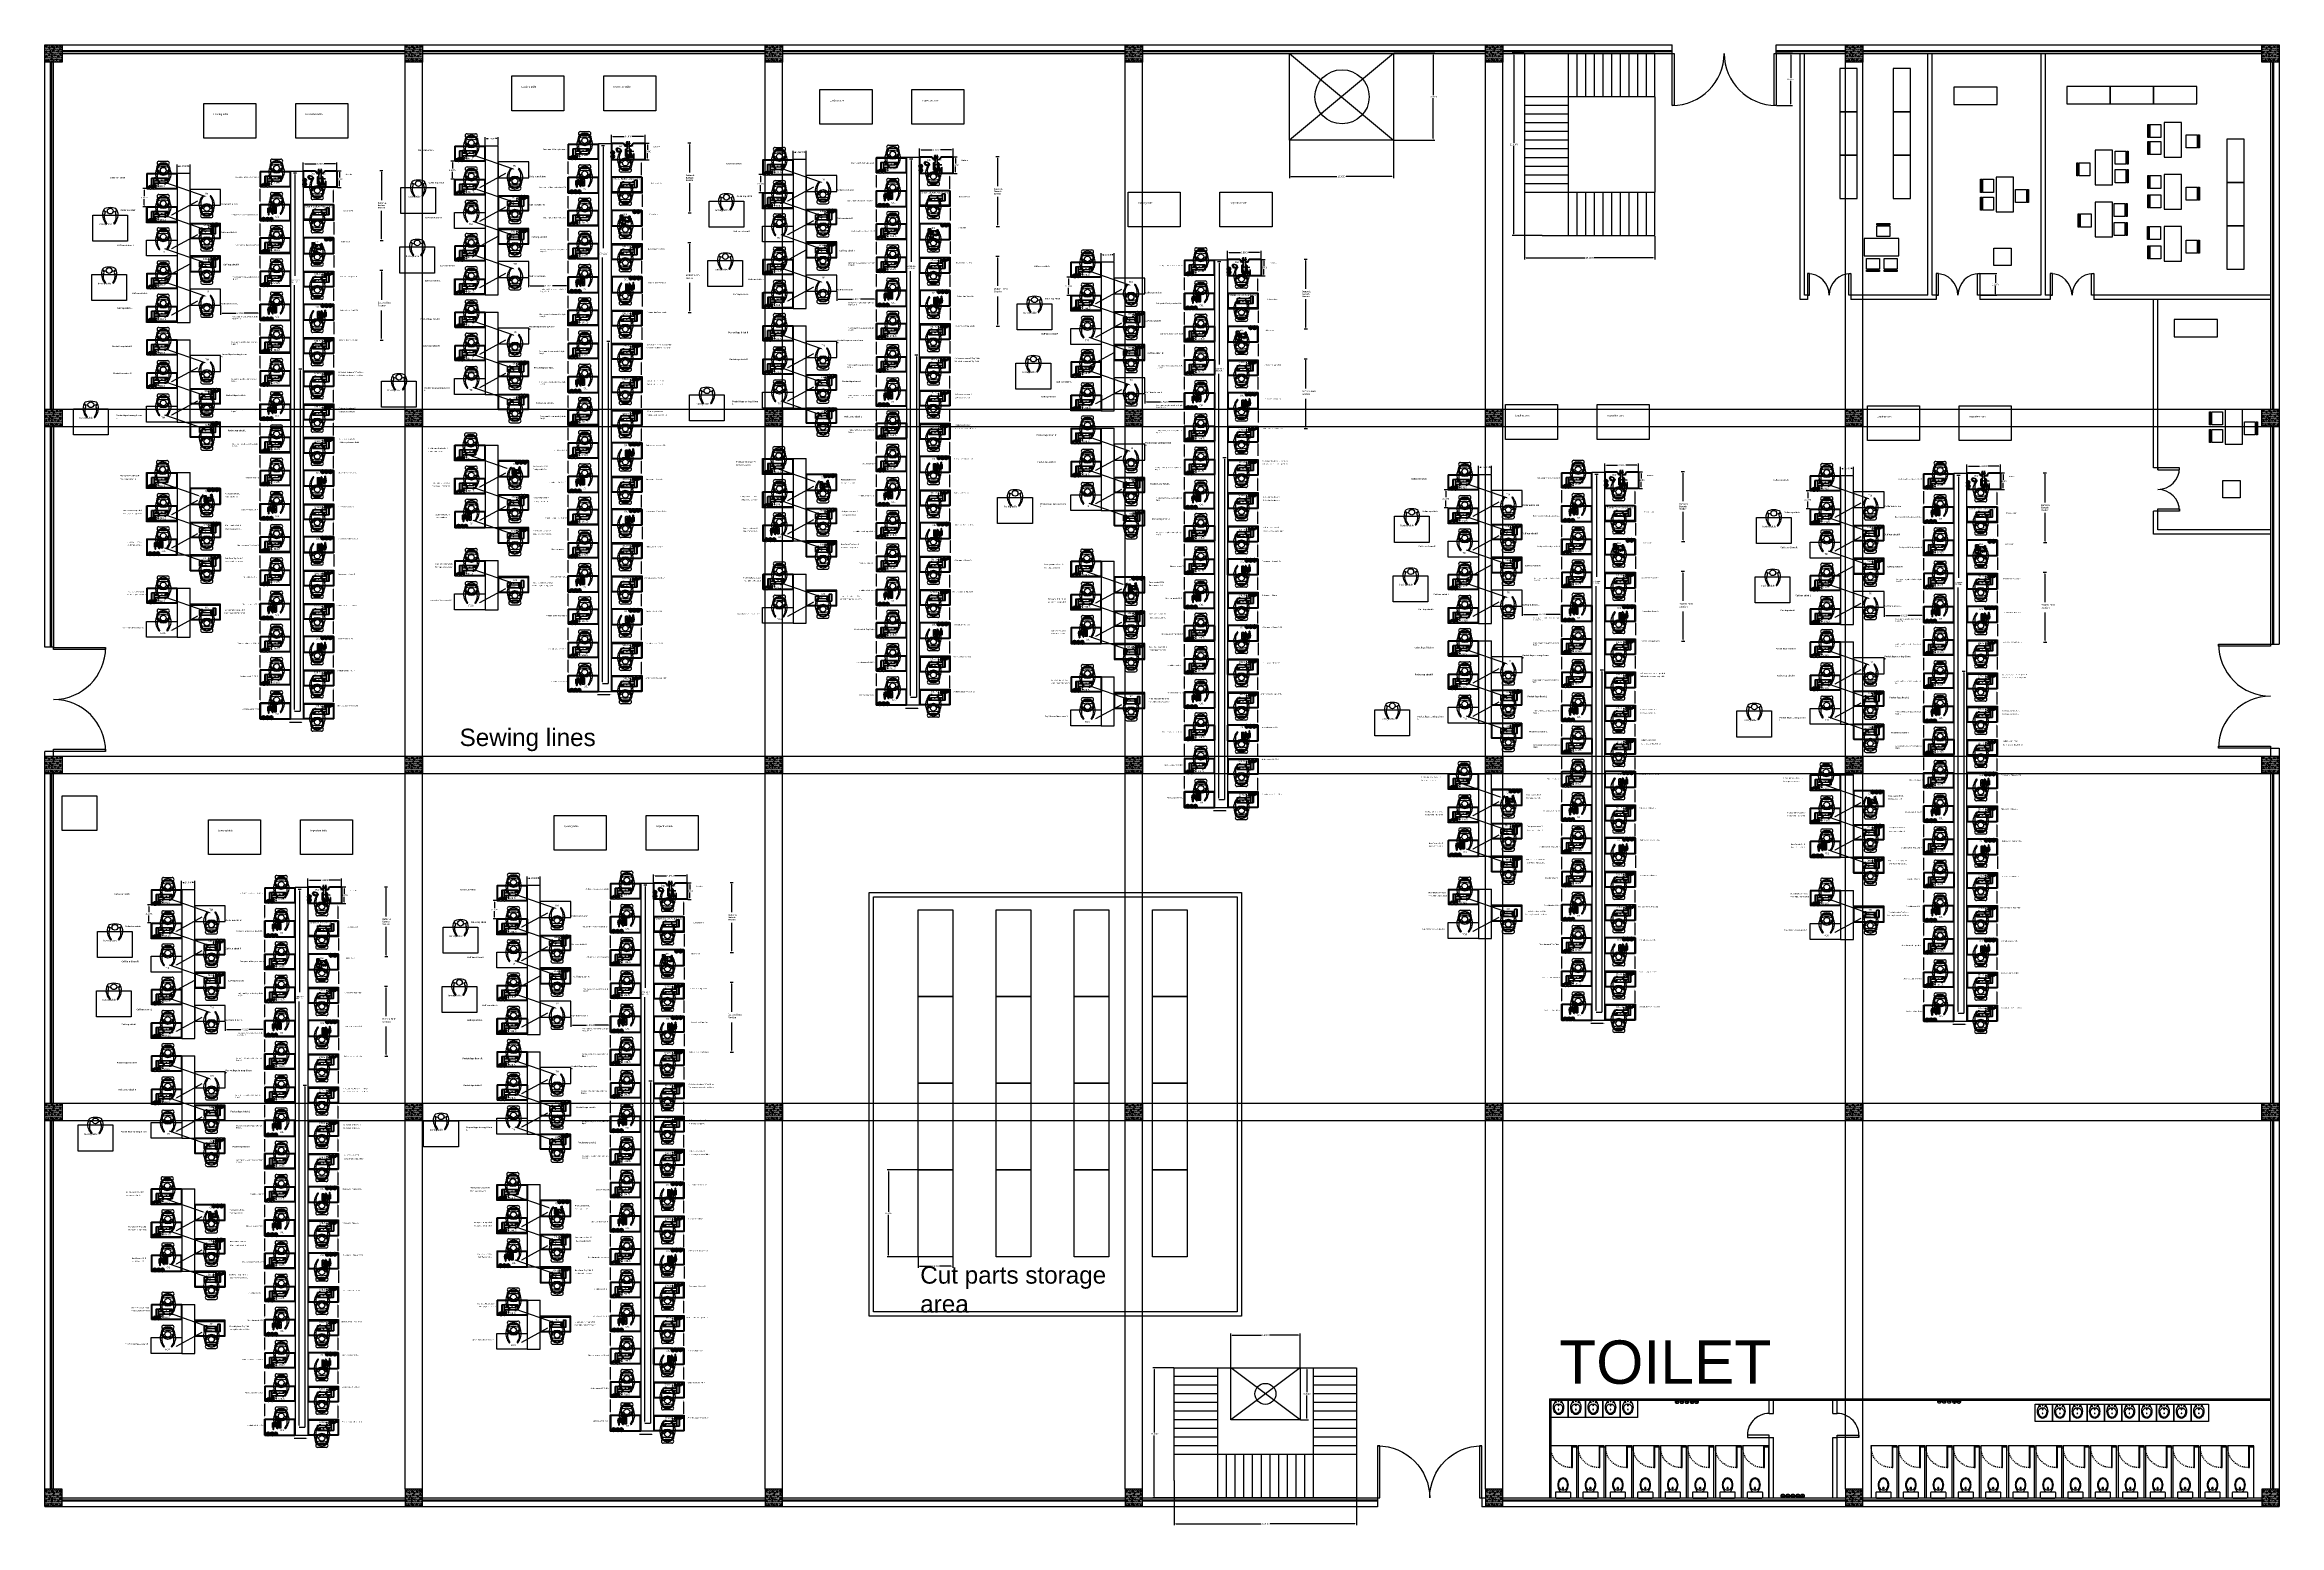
# Model space of a CAD drawing. Header units: feet. Extents: x 200 to 992, y 45 to 257.
# Drawn here: x 199.8 to 457.3, y 85.7 to 256.4 of the extents above; entities that cross this region are included whole.
import ezdxf

# ---------------------------------------------------------------- set-up
doc = ezdxf.new("R2010")
doc.units = ezdxf.units.FT
doc.header["$MEASUREMENT"] = 0
doc.linetypes.add('DASHED', pattern=[0.75, 0.5, -0.25])
for name, color, linetype in [('1-AB', 7, 'Continuous'), ('401', 157, 'Continuous'), ('404', 207, 'Continuous'), ('assembly operations', 80, 'Continuous'), ('beampillar', 80, 'Continuous'), ('button', 131, 'Continuous'), ('Cotas', 253, 'Continuous'), ('dimension', 100, 'Continuous'), ('hatch pillar', 20, 'Continuous'), ('inner walls', 1, 'Continuous'), ('machines', 21, 'Continuous'), ('ol mc', 190, 'Continuous'), ('OP-MOB-FIJO', 3, 'Continuous'), ('prep side', 220, 'Continuous'), ('shank', 77, 'Continuous'), ('standing operator', 240, 'Continuous'), ('wall', 24, 'Continuous'), ('washrooms', 4, 'Continuous'), ('windows', 241, 'Continuous')]:
    doc.layers.add(name, color=color, linetype=linetype)
doc.styles.get("Standard").update_dxf_attribs({"font": 'arial.ttf'})
doc.dimstyles.get("Standard").update_dxf_attribs({"dimtxt": 0.18, "dimasz": 0.18, "dimexe": 0.18, "dimexo": 0.0625, "dimgap": 0.09, "dimtad": 0, "dimtih": 1, "dimtoh": 1, "dimdec": 4, "dimzin": 0, "dimdsep": 46, "dimtxsty": 'Standard', "dimcen": 0.09, "dimadec": 0, "dimazin": 0, "dimtfac": 1, "dimtdec": 4, "dimtofl": 0, "dimtmove": 0, "dimatfit": 3, "dimfxl": 1, "dimtolj": 1, "dimtzin": 0, "dimarcsym": 0})

# ---------------------------------------------------------------- blocks, each defined once
blk = doc.blocks.new('WC-P02')
for p, q in [((59, 144), (59, 116)), ((69, 154), (89, 154)), ((69, 106), (89, 106)), ((99, 144), (99, 116))]:
    blk.add_line(p, q)
blk.add_lwpolyline([(-161, 475, 0.414214), (-191, 445), (-191, 295, 0.414214), (-161, 265), (319, 265, 0.414214), (349, 295), (349, 445, 0.414214), (319, 475)], format="xyb", close=True)
blk.add_lwpolyline([(-133, 265), (-133, 259), (-145, 259), (-147, 261), (-149, 262), (-151, 262), (-159, 262), (-159, 265)])
for points in [[(-21, 265), (-91, 121, 0.010294), (-94, 111, 0.077224), (-109, 15, 0.077224), (-94, -81, 0.087), (-54, -158, 0.105687), (9, -212, 0.124183), (79, -230, 0.124183), (148, -212, 0.105687), (212, -158, 0.087), (252, -81, 0.077224), (267, 15, 0.077224), (252, 111, 0.010294), (248, 121), (179, 265)], [(-83, 15, 0.077224), (-70, -74, 0.087), (-34, -142, 0.105687), (22, -189, 0.124183), (79, -204, 0.124183), (136, -189, 0.105687), (191, -142, 0.087), (227, -74, 0.077224), (241, 15, 0.077224), (227, 103, 0.018244), (221, 118, 0.018244)], [(-64, 118, 0.018244), (-70, 103, 0.077224), (-83, 15, 0.077224)]]:
    blk.add_lwpolyline(points, format="xyb")
for centre in [(-1, 250), (159, 250)]:
    blk.add_circle(centre, 4)
for centre, radius, start, end in [((78, 25), 170, 32.98447, 146.79276), ((69, 144), 10, 90, 180), ((69, 116), 10, 180, 270), ((89, 144), 10, 0, 90), ((89, 116), 10, 270, 360)]:
    blk.add_arc(centre, radius, start, end)
blk = doc.blocks.new('*U30')
at = {"layer": 'Cotas'}
for p, q in [((1.5, -2.98), (1, -2.98)), ((1.5, -2.84), (1.01, -2.84))]:
    blk.add_line(p, q, dxfattribs=at)
blk.add_lwpolyline([(1, -2.98), (0.9, -2.98), (0.9, -0.48), (1, -0.48)], close=True, dxfattribs=at)
at = {"layer": 'Cotas', "linetype": 'DASHED', "ltscale": 0.25}
blk.add_arc((0.84, -2.82), 2.34, 88.4173, 185.0331, dxfattribs=at)
at = {"layer": 'prep side', "linetype": 'ByBlock'}
blk.add_lwpolyline([(1.5, 3.02), (1.5, -2.98), (-1.5, -2.98), (-1.5, 3.02)], close=True, dxfattribs=at)
at = {"layer": 'OP-MOB-FIJO', "xscale": -0.003281818591755336, "yscale": 0.003281818591755336, "zscale": 0.003281818591755336}
blk.add_blockref('WC-P02', (0.17, 1.47), dxfattribs=at)
blk = doc.blocks.new('*U31')
at = {"layer": 'washrooms', "color": 0, "linetype": 'ByBlock', "lineweight": -2, "transparency": 16777216}
for p in [(0, 0), (3.16, 0), (6.32, 0), (9.48, 0), (12.64, 0), (15.8, 0), (18.96, 0), (22.12, 0)]:
    blk.add_blockref('*U30', p, dxfattribs=at)
blk = doc.blocks.new('*U32')
at = {"layer": 'Cotas'}
for p, q in [((1.5, -2.98), (1, -2.98)), ((1.5, -2.84), (1.01, -2.84))]:
    blk.add_line(p, q, dxfattribs=at)
blk.add_lwpolyline([(1, -2.98), (0.9, -2.98), (0.9, -0.48), (1, -0.48)], close=True, dxfattribs=at)
at = {"layer": 'Cotas', "linetype": 'DASHED', "ltscale": 0.25}
blk.add_arc((0.84, -2.82), 2.34, 88.4173, 185.0331, dxfattribs=at)
at = {"layer": 'prep side', "linetype": 'ByBlock'}
blk.add_lwpolyline([(1.5, 3.02), (1.5, -2.98), (-1.5, -2.98), (-1.5, 3.02)], close=True, dxfattribs=at)
at = {"layer": 'OP-MOB-FIJO', "xscale": -0.003281818591755336, "yscale": 0.003281818591755336, "zscale": 0.003281818591755336}
blk.add_blockref('WC-P02', (0.17, 1.47), dxfattribs=at)
blk = doc.blocks.new('*U33')
at = {"layer": 'washrooms', "color": 0, "linetype": 'ByBlock', "lineweight": -2, "transparency": 16777216}
for p in [(0, 0), (3.16, 0), (6.32, 0), (9.48, 0), (12.64, 0), (15.8, 0), (18.96, 0), (22.12, 0), (25.28, 0), (28.44, 0), (31.6, 0), (34.76, 0), (37.92, 0), (41.08, 0)]:
    blk.add_blockref('*U32', p, dxfattribs=at)
blk = doc.blocks.new('AS3')
for p, q in [((-0.161, 0.16), (-0.148, 0.148)), ((-0.161, 0.16), (-0.161, 0.16)), ((-0.093, 0.03), (0.093, 0.03)), ((-0.093, 0.03), (0.093, 0.03)), ((0.161, 0.16), (0.148, 0.148))]:
    blk.add_line(p, q)
for centre, radius in [((-0.094, 0.106), 0.0175), ((0, 0.21), 0.021), ((0, 0.065), 0.0175), ((0, 0.368), 0.0125), ((0.094, 0.106), 0.0175)]:
    blk.add_circle(centre, radius)
for centre, radius, start, end in [((0.179, 0.291), 0.365, 163.5541, 180), ((0.179, 0.291), 0.365, 180, 196.4459), ((0.091, 0.317), 0.273, 144.52467, 163.5541), ((0.091, 0.265), 0.273, 196.4459, 202.60404), ((0.179, 0.291), 0.33, 163.5541, 180), ((-0.001, 0.313), 0.152, 188.23782, 351.76218), ((0.221, 0.248), 0.383, 195.15977, 214.66955), ((0.091, 0.317), 0.238, 144.52467, 163.5541), ((0.035, 0.357), 0.205, 120.16666, 144.52467), ((0.035, 0.357), 0.17, 120.16666, 144.52467), ((0, 0.417), 0.135, 90, 120.16666), ((0, 0.417), 0.0996, 90, 120.16666), ((0, 0.417), 0.135, 59.83334, 90), ((0, 0.417), 0.0996, 59.83334, 90), ((-0.035, 0.357), 0.17, 35.47533, 59.83334), ((-0.035, 0.357), 0.205, 35.47533, 59.83334), ((-0.221, 0.248), 0.383, 325.33045, 344.84023), ((-0.091, 0.317), 0.238, 16.4459, 35.47533), ((-0.091, 0.317), 0.273, 16.4459, 35.47533), ((-0.179, 0.291), 0.33, 0, 16.4459), ((-0.091, 0.265), 0.273, 337.39596, 343.5541), ((-0.179, 0.291), 0.365, 0, 16.4459), ((-0.179, 0.291), 0.365, 343.5541, 360)]:
    blk.add_arc(centre, radius, start, end)
blk = doc.blocks.new('stairs only')
for p, q in [((532.29, 104.53), (537.29, 104.53)), ((532.29, 91.53), (532.29, 104.53)), ((537.29, 103.53), (532.29, 103.53)), ((537.29, 94.53), (537.29, 104.53)), ((548.29, 104.53), (553.29, 104.53)), ((548.29, 104.53), (548.29, 94.53)), ((553.29, 103.53), (548.29, 103.53)), ((553.29, 104.53), (553.29, 89.53)), ((537.29, 102.53), (532.29, 102.53)), ((537.29, 101.53), (532.29, 101.53)), ((537.29, 100.53), (532.29, 100.53)), ((553.29, 102.53), (548.29, 102.53)), ((553.29, 101.53), (548.29, 101.53)), ((553.29, 100.53), (548.29, 100.53)), ((537.29, 99.53), (532.29, 99.53)), ((537.29, 98.53), (532.29, 98.53)), ((553.29, 99.53), (548.29, 99.53)), ((553.29, 98.53), (548.29, 98.53)), ((537.29, 97.53), (532.29, 97.53)), ((537.29, 96.53), (532.29, 96.53)), ((537.29, 95.53), (532.29, 95.53)), ((553.29, 97.53), (548.29, 97.53)), ((553.29, 96.53), (548.29, 96.53)), ((553.29, 95.53), (548.29, 95.53)), ((553.29, 94.53), (532.29, 94.53)), ((537.29, 94.53), (532.29, 94.53)), ((537.29, 89.53), (537.29, 94.53)), ((538.29, 89.53), (538.29, 94.53)), ((539.29, 89.53), (539.29, 94.53)), ((540.29, 89.53), (540.29, 94.53)), ((541.29, 89.53), (541.29, 94.53)), ((542.29, 94.53), (542.29, 89.53)), ((543.29, 94.53), (543.29, 89.53)), ((544.29, 94.53), (544.29, 89.53)), ((545.29, 94.53), (545.29, 89.53)), ((546.29, 94.53), (546.29, 89.53)), ((547.29, 94.53), (547.29, 89.53)), ((548.29, 94.53), (548.29, 89.53)), ((553.29, 94.53), (548.29, 94.53)), ((532.29, 91.53), (532.29, 89.53)), ((553.29, 89.53), (532.29, 89.53))]:
    blk.add_line(p, q)
blk = doc.blocks.new('lifthumans')
for p, q in [((489.13, 123.82), (489.13, 144.82)), ((489.13, 144.82), (504.13, 144.82)), ((490.13, 144.82), (490.13, 139.82)), ((491.13, 144.82), (491.13, 139.82)), ((492.13, 144.82), (492.13, 139.82)), ((493.13, 144.82), (493.13, 139.82)), ((494.13, 144.82), (494.13, 139.82)), ((495.13, 144.82), (495.13, 139.82)), ((496.13, 144.82), (496.13, 139.82)), ((497.13, 144.82), (497.13, 139.82)), ((498.13, 144.82), (498.13, 139.82)), ((499.13, 144.82), (499.13, 123.82)), ((499.13, 144.82), (499.13, 139.82)), ((504.13, 144.82), (504.13, 123.82)), ((489.13, 139.82), (499.13, 139.82)), ((499.13, 139.82), (504.13, 139.82)), ((489.13, 130.32), (489.13, 138.32)), ((495.13, 138.32), (489.13, 130.32)), ((489.13, 138.32), (495.13, 130.32)), ((489.13, 138.32), (495.13, 138.32)), ((495.13, 138.32), (495.13, 130.32)), ((499.13, 138.82), (504.13, 138.82)), ((499.13, 137.82), (504.13, 137.82)), ((499.13, 136.82), (504.13, 136.82)), ((499.13, 135.82), (504.13, 135.82)), ((499.13, 134.82), (504.13, 134.82)), ((499.13, 133.82), (504.13, 133.82)), ((504.13, 132.82), (499.13, 132.82)), ((504.13, 131.82), (499.13, 131.82)), ((495.13, 130.32), (489.13, 130.32)), ((489.13, 130.05), (489.13, 130.05)), ((499.13, 128.82), (489.13, 128.82)), ((490.13, 128.82), (490.13, 123.82)), ((491.13, 128.82), (491.13, 123.82)), ((492.13, 128.82), (492.13, 123.82)), ((493.13, 128.82), (493.13, 123.82)), ((494.13, 128.82), (494.13, 123.82)), ((495.13, 128.82), (495.13, 123.82)), ((496.13, 128.82), (496.13, 123.82)), ((497.13, 128.82), (497.13, 123.82)), ((498.13, 128.82), (498.13, 123.82)), ((504.13, 130.82), (499.13, 130.82)), ((504.13, 129.82), (499.13, 129.82)), ((499.13, 128.82), (499.13, 123.82)), ((504.13, 128.82), (499.13, 128.82)), ((502.13, 123.82), (489.13, 123.82)), ((502.13, 123.82), (504.13, 123.82))]:
    blk.add_line(p, q)
blk.add_circle((492.13, 134.32), 1.21)
blk = doc.blocks.new('*U71')
at = {"layer": 'shank', "linetype": 'ByBlock'}
blk.add_lwpolyline([(-1, -2.5), (1, -2.5), (1, 2.5), (-1, 2.5)], close=True, dxfattribs=at)
blk = doc.blocks.new('*U72')
at = {"layer": 'shank', "color": 0, "linetype": 'ByBlock', "lineweight": -2, "transparency": 16777216}
for p in [(0, 10), (0, 5), (0, 0)]:
    blk.add_blockref('*U71', p, dxfattribs=at)
blk = doc.blocks.new('*U73')
at = {"layer": 'shank', "linetype": 'ByBlock'}
blk.add_lwpolyline([(-1, -2.5), (1, -2.5), (1, 2.5), (-1, 2.5)], close=True, dxfattribs=at)
blk = doc.blocks.new('*U74')
at = {"layer": 'shank', "color": 0, "linetype": 'ByBlock', "lineweight": -2, "transparency": 16777216}
for p in [(0, 10), (0, 5), (0, 0)]:
    blk.add_blockref('*U73', p, dxfattribs=at)
blk = doc.blocks.new('*U75')
at = {"layer": 'shank', "linetype": 'ByBlock'}
blk.add_lwpolyline([(-1, -2), (1, -2), (1, 2), (-1, 2)], close=True, dxfattribs=at)
blk = doc.blocks.new('*U76')
at = {"layer": 'shank', "color": 0, "linetype": 'ByBlock', "lineweight": -2, "transparency": 16777216}
for p in [(0, 12), (0, 6), (0, 0)]:
    blk.add_blockref('*U75', p, dxfattribs=at)
blk = doc.blocks.new('chair2')
at = {"layer": 'shank', "linetype": 'ByBlock'}
for p, q in [((-284.51, 200.92), (-284.51, 202.42)), ((-284.51, 202.42), (-284.35, 202.42)), ((-284.35, 200.92), (-284.51, 200.92)), ((-284.46, 200.92), (-284.46, 202.42)), ((-284.35, 200.92), (-284.35, 202.42)), ((-284.25, 201.87), (-284.35, 201.87)), ((-284.25, 201.47), (-284.35, 201.47)), ((-284.25, 202.42), (-283.01, 202.42)), ((-284.25, 200.92), (-284.25, 202.42)), ((-283.01, 200.92), (-284.25, 200.92)), ((-283.01, 202.42), (-283.01, 200.92))]:
    blk.add_line(p, q, dxfattribs=at)
blk = doc.blocks.new('*U77')
at = {"layer": 'shank', "linetype": 'ByBlock'}
blk.add_lwpolyline([(-1, -2), (1, -2), (1, 2), (-1, 2)], close=True, dxfattribs=at)
blk = doc.blocks.new('*U78')
at = {"layer": 'shank', "color": 0, "linetype": 'ByBlock', "lineweight": -2, "transparency": 16777216}
for p in [(0, 6), (0, 0)]:
    blk.add_blockref('*U77', p, dxfattribs=at)
blk = doc.blocks.new('*U79')
at = {"layer": 'shank', "linetype": 'ByBlock'}
blk.add_lwpolyline([(-1, -2.5), (1, -2.5), (1, 2.5), (-1, 2.5)], close=True, dxfattribs=at)
blk = doc.blocks.new('*U80')
at = {"layer": 'shank', "color": 0, "linetype": 'ByBlock', "lineweight": -2, "transparency": 16777216}
blk.add_blockref('*U79', (0, 0), dxfattribs=at)
blk = doc.blocks.new('*U81')
at = {"layer": 'shank', "linetype": 'ByBlock'}
blk.add_lwpolyline([(-1, -2), (1, -2), (1, 2), (-1, 2)], close=True, dxfattribs=at)
blk = doc.blocks.new('*U82')
at = {"layer": 'shank', "color": 0, "linetype": 'ByBlock', "lineweight": -2, "transparency": 16777216}
blk.add_blockref('*U81', (0, 0), dxfattribs=at)
blk = doc.blocks.new('*U83')
at = {"layer": 'shank', "linetype": 'ByBlock'}
blk.add_lwpolyline([(-1, -2.5), (1, -2.5), (1, 2.5), (-1, 2.5)], close=True, dxfattribs=at)
blk = doc.blocks.new('*U84')
at = {"layer": 'shank', "color": 0, "linetype": 'ByBlock', "lineweight": -2, "transparency": 16777216}
blk.add_blockref('*U83', (0, 0), dxfattribs=at)
blk = doc.blocks.new('*U85')
at = {"layer": 'shank', "linetype": 'ByBlock'}
blk.add_lwpolyline([(-1, -2), (1, -2), (1, 2), (-1, 2)], close=True, dxfattribs=at)
blk = doc.blocks.new('*U86')
at = {"layer": 'shank', "color": 0, "linetype": 'ByBlock', "lineweight": -2, "transparency": 16777216}
blk.add_blockref('*U85', (0, 0), dxfattribs=at)
blk = doc.blocks.new('*U87')
at = {"layer": 'shank', "linetype": 'ByBlock'}
blk.add_lwpolyline([(-1, -2.5), (1, -2.5), (1, 2.5), (-1, 2.5)], close=True, dxfattribs=at)
blk = doc.blocks.new('*U88')
at = {"layer": 'shank', "color": 0, "linetype": 'ByBlock', "lineweight": -2, "transparency": 16777216}
for p in [(0, 10), (0, 5), (0, 0)]:
    blk.add_blockref('*U87', p, dxfattribs=at)
blk = doc.blocks.new('*U89')
at = {"layer": 'shank', "linetype": 'ByBlock'}
blk.add_lwpolyline([(-1, -2.5), (1, -2.5), (1, 2.5), (-1, 2.5)], close=True, dxfattribs=at)
blk = doc.blocks.new('*U90')
at = {"layer": 'shank', "color": 0, "linetype": 'ByBlock', "lineweight": -2, "transparency": 16777216}
for p in [(0, 10), (0, 5), (0, 0)]:
    blk.add_blockref('*U89', p, dxfattribs=at)
blk = doc.blocks.new('*U91')
at = {"layer": 'shank', "linetype": 'ByBlock'}
blk.add_lwpolyline([(-1, -2), (1, -2), (1, 2), (-1, 2)], close=True, dxfattribs=at)
blk = doc.blocks.new('*U92')
at = {"layer": 'shank', "color": 0, "linetype": 'ByBlock', "lineweight": -2, "transparency": 16777216}
blk.add_blockref('*U91', (0, 0), dxfattribs=at)
blk = doc.blocks.new('Arrow')
at = {"linetype": 'ByBlock', "lineweight": -2}
blk.add_lwpolyline([(19.99, 74.92), (15.34, 76.54)], dxfattribs=at)
blk.add_solid([(20, 74.95), (20.16, 74.86), (19.98, 74.89)])
blk = doc.blocks.new('arrow 2')
at = {"linetype": 'ByBlock', "lineweight": -2}
blk.add_lwpolyline([(16.12, 72.81), (19.11, 74.44)], dxfattribs=at)
blk.add_solid([(16.14, 72.79), (15.96, 72.73), (16.11, 72.84)])
blk = doc.blocks.new('snls block')
at = {"layer": 'machines', "linetype": 'ByBlock', "lineweight": 100}
for p, q in [((53.36, 83.55), (53.36, 83.6)), ((53.36, 83.6), (53.52, 83.6)), ((53.38, 83.57), (53.38, 83.6)), ((53.5, 83.53), (53.38, 83.53)), ((53.48, 83.55), (53.4, 83.55)), ((53.5, 83.6), (53.5, 83.57)), ((53.52, 83.6), (53.52, 83.55)), ((54.52, 83.55), (54.52, 83.6)), ((54.52, 83.6), (54.68, 83.6)), ((54.54, 83.57), (54.54, 83.6)), ((54.66, 83.53), (54.55, 83.53)), ((54.64, 83.55), (54.56, 83.55)), ((54.59, 84.15), (54.59, 84.13)), ((54.59, 84.15), (54.6, 84.15)), ((54.61, 84.13), (54.6, 84.15)), ((54.66, 83.6), (54.66, 83.57)), ((54.89, 84.08), (54.68, 84.08)), ((54.89, 83.97), (54.68, 83.97)), ((54.68, 83.6), (54.68, 83.55))]:
    blk.add_line(p, q, dxfattribs=at)
for points in [[(53.47, 82.98), (55.95, 82.98, 0.414214), (55.97, 83), (55.97, 84.7, 0.414214), (55.95, 84.72), (52.5, 84.72, 0.414214), (52.48, 84.7), (52.48, 83, 0.414214), (52.5, 82.98), (52.8, 82.98)], [(53.51, 83.02), (55.91, 83.02, 0.414214), (55.93, 83.04), (55.93, 84.66, 0.414214), (55.91, 84.68), (52.54, 84.68, 0.414214), (52.52, 84.66), (52.52, 83.04, 0.414214), (52.54, 83.02), (52.76, 83.02)]]:
    blk.add_lwpolyline(points, format="xyb", dxfattribs=at)
for points in [[(52.6, 83.24), (53.47, 83.24), (53.47, 83.15), (52.6, 83.15)], [(52.6, 83.24), (53.47, 83.24), (53.47, 83.15), (52.6, 83.15)], [(53.56, 84.19), (53.39, 84.19), (53.39, 84.22), (53.56, 84.22)], [(53.5, 84.19), (53.4, 84.19), (53.4, 84.22), (53.5, 84.22)]]:
    blk.add_lwpolyline(points, close=True, dxfattribs=at)
for points in [[(53.06, 83.35), (53.04, 83.35, -0.414214), (53.02, 83.38), (53.02, 84.16, -0.414214), (53.04, 84.18), (53.06, 84.18)], [(53.31, 84.18), (53.06, 84.18), (53.06, 83.35), (53.29, 83.35, 0.414214), (53.31, 83.38)], [(53.31, 84.18), (54.66, 84.13, -0.402601), (54.68, 84.11), (54.68, 83.91, -0.405445), (54.66, 83.89), (53.31, 83.85)], [(53.31, 84.18), (54.87, 84.18, -0.414214), (54.89, 84.16), (54.89, 83.62, -0.414214), (54.87, 83.6), (53.31, 83.6)]]:
    blk.add_lwpolyline(points, format="xyb", close=True, dxfattribs=at)
for points in [[(53.04, 82.98), (53.23, 82.98)], [(53.08, 83.02), (53.19, 83.02)]]:
    blk.add_lwpolyline(points, dxfattribs=at)
for centre, radius in [((52.64, 83.2), 0.0219), ((52.64, 83.2), 0.0219), ((53.37, 83.4), 0.0206), ((53.56, 83.99), 0.0369), ((53.58, 83.36), 0.0285), ((53.8, 83.48), 0.0206), ((53.8, 83.27), 0.0206), ((54.21, 83.93), 0.0196), ((54.61, 84), 0.0303)]:
    blk.add_circle(centre, radius, dxfattribs=at)
for centre, radius, start, end in [((52.92, 83.15), 0.207, 178.5457, 1.4543), ((52.92, 83.15), 0.207, 25.1747, 154.8253), ((53.35, 83.15), 0.207, 179.1324, 155.4718), ((53.38, 83.55), 0.0208, 180, 270), ((53.4, 83.57), 0.0208, 180, 270), ((53.48, 83.57), 0.0208, 270, 0), ((53.5, 83.55), 0.0208, 270, 0), ((54.55, 83.55), 0.0208, 180, 270), ((54.56, 83.57), 0.0208, 180, 270), ((54.64, 83.57), 0.0208, 270, 0), ((54.66, 83.55), 0.0208, 270, 0)]:
    blk.add_arc(centre, radius, start, end, dxfattribs=at)
blk = doc.blocks.new('OVERLOCK')
at = {"layer": 'machines', "linetype": 'ByBlock', "lineweight": 100}
for p, q in [((108.87, 59.36), (108.87, 58.59)), ((112.33, 59.38), (108.89, 59.38)), ((108.91, 59.31), (108.91, 58.64)), ((112.29, 59.33), (108.93, 59.33)), ((110.28, 59.22), (110.34, 59.22)), ((110.34, 59.22), (110.6, 59.22)), ((112.31, 57.57), (112.31, 59.31)), ((112.35, 57.53), (112.35, 59.36)), ((108.87, 57.92), (108.87, 58.59)), ((108.87, 57.92), (108.87, 57.53)), ((108.89, 57.51), (109.17, 57.51)), ((108.91, 58.64), (108.91, 57.88)), ((108.91, 57.88), (108.91, 57.57)), ((108.93, 57.55), (109.12, 57.55)), ((109, 57.73), (110.22, 57.72)), ((109, 57.64), (109, 57.73)), ((110.24, 57.64), (109, 57.64)), ((109.38, 57.51), (109.61, 57.51)), ((109.43, 57.55), (109.55, 57.55)), ((109.74, 58.67), (109.74, 58.79)), ((109.75, 58.8), (109.83, 58.8)), ((109.83, 58.66), (109.75, 58.66)), ((109.76, 58.8), (109.76, 58.94)), ((109.76, 58.46), (109.76, 58.66)), ((109.78, 58.96), (109.87, 58.96)), ((109.78, 58.66), (109.78, 58.8)), ((109.8, 58.8), (109.78, 58.8)), ((109.8, 58.79), (109.78, 58.79)), ((109.8, 58.78), (109.78, 58.78)), ((109.8, 58.77), (109.78, 58.77)), ((109.8, 58.75), (109.78, 58.75)), ((109.8, 58.74), (109.78, 58.74)), ((109.8, 58.73), (109.78, 58.73)), ((109.8, 58.72), (109.78, 58.72)), ((109.8, 58.71), (109.78, 58.71)), ((109.8, 58.7), (109.78, 58.7)), ((109.8, 58.68), (109.78, 58.68)), ((109.8, 58.67), (109.78, 58.67)), ((109.8, 58.66), (109.78, 58.66)), ((109.8, 58.44), (109.78, 58.44)), ((109.8, 58.66), (109.8, 58.8)), ((109.8, 57.51), (110.03, 57.51)), ((109.82, 58.23), (109.82, 58.42)), ((109.83, 58.48), (109.83, 58.88)), ((109.83, 58.8), (109.83, 58.66)), ((109.86, 58.21), (109.84, 58.21)), ((109.85, 58.9), (109.93, 58.9)), ((109.85, 58.89), (109.93, 58.89)), ((109.91, 58.46), (109.85, 58.46)), ((109.86, 57.55), (109.98, 57.55)), ((109.87, 58.96), (109.9, 58.96)), ((109.88, 58.46), (109.88, 58.23)), ((109.9, 58.96), (109.94, 58.96)), ((110.58, 58.9), (109.93, 58.9)), ((109.93, 58.9), (109.93, 58.57)), ((109.93, 58.9), (109.93, 58.48)), ((110.59, 58.89), (109.93, 58.89)), ((109.93, 58.57), (110.58, 58.57)), ((109.94, 58.9), (109.94, 58.98)), ((110, 58.98), (109.94, 58.98)), ((110, 58.97), (109.94, 58.97)), ((110, 58.9), (109.94, 58.9)), ((109.94, 58.57), (109.94, 58.58)), ((109.97, 58.57), (109.94, 58.57)), ((109.95, 58.98), (109.95, 59.03)), ((109.95, 59.03), (109.99, 59.03)), ((109.95, 58.98), (109.95, 59.03)), ((109.99, 58.98), (109.95, 58.98)), ((109.95, 58.59), (109.96, 58.59)), ((109.96, 58.98), (109.96, 59.03)), ((109.97, 58.98), (109.97, 59.03)), ((109.97, 58.58), (109.97, 58.57)), ((109.98, 58.98), (109.98, 59.03)), ((109.99, 59.03), (109.99, 58.98)), ((110, 58.98), (110, 58.9)), ((110, 58.96), (110.05, 58.96)), ((110, 58.96), (110.07, 58.96)), ((110.07, 58.96), (110, 58.96)), ((110.07, 58.9), (110.07, 58.98)), ((110.13, 58.98), (110.07, 58.98)), ((110.13, 58.97), (110.07, 58.97)), ((110.13, 58.9), (110.07, 58.9)), ((110.08, 58.98), (110.08, 59.03)), ((110.08, 59.03), (110.13, 59.03)), ((110.13, 58.98), (110.08, 58.98)), ((110.09, 58.98), (110.09, 59.03)), ((110.1, 58.98), (110.1, 59.03)), ((110.1, 58.98), (110.1, 59.03)), ((110.1, 58.57), (110.1, 58.58)), ((110.12, 58.57), (110.1, 58.57)), ((110.11, 58.98), (110.11, 59.03)), ((110.11, 58.59), (110.12, 58.59)), ((110.12, 58.98), (110.12, 59.03)), ((110.12, 58.58), (110.12, 58.57)), ((110.13, 59.03), (110.13, 58.98)), ((110.13, 58.98), (110.13, 58.9)), ((110.13, 58.96), (110.22, 58.96)), ((110.48, 58.9), (110.16, 58.9)), ((110.22, 58.96), (110.28, 58.96)), ((110.22, 57.72), (110.24, 57.64)), ((110.23, 57.51), (112.33, 57.51)), ((110.25, 59.17), (110.25, 59.2)), ((110.53, 59.15), (110.28, 59.15)), ((110.28, 58.96), (110.28, 58.96)), ((110.29, 58.99), (110.29, 59.15)), ((110.29, 58.99), (110.29, 58.97)), ((110.29, 57.55), (112.29, 57.55)), ((110.35, 58.9), (110.35, 58.98)), ((110.41, 58.98), (110.35, 58.98)), ((110.41, 58.97), (110.35, 58.97)), ((110.41, 58.9), (110.35, 58.9)), ((110.36, 58.98), (110.36, 59.03)), ((110.36, 59.03), (110.4, 59.03)), ((110.4, 58.98), (110.36, 58.98)), ((110.37, 58.98), (110.37, 59.03)), ((110.37, 58.98), (110.37, 59.03)), ((110.38, 58.98), (110.38, 59.03)), ((110.39, 58.98), (110.39, 59.03)), ((110.4, 59.03), (110.4, 58.98)), ((110.4, 58.98), (110.4, 59.03)), ((110.41, 58.98), (110.41, 58.9)), ((110.41, 58.9), (110.41, 58.9)), ((110.41, 58.9), (110.41, 58.9)), ((110.41, 58.9), (110.41, 58.9)), ((110.41, 58.9), (110.41, 58.9)), ((110.41, 58.77), (110.43, 58.77)), ((110.41, 58.76), (110.41, 58.76)), ((110.43, 58.75), (110.41, 58.75)), ((110.41, 58.6), (110.43, 58.6)), ((110.41, 58.59), (110.41, 58.59)), ((110.43, 58.58), (110.41, 58.58)), ((110.43, 58.57), (110.43, 58.9)), ((110.43, 58.77), (110.43, 58.75)), ((110.43, 58.6), (110.43, 58.58)), ((110.48, 59.06), (110.48, 58.9)), ((110.48, 58.57), (110.48, 58.4)), ((110.71, 59.08), (110.5, 59.08)), ((110.55, 59.08), (110.5, 59.08)), ((110.5, 58.38), (110.71, 58.38)), ((110.55, 59.08), (110.55, 59.13)), ((110.59, 58.57), (110.59, 58.89)), ((110.6, 58.59), (110.6, 58.88)), ((110.63, 59.2), (110.63, 59.08)), ((110.73, 58.4), (110.73, 59.06))]:
    blk.add_line(p, q, dxfattribs=at)
for centre, radius in [((109.04, 57.69), 0.0219), ((109.27, 57.69), 0.0106), ((109.71, 57.69), 0.0106), ((109.99, 58.87), 0.0143), ((110.04, 58.64), 0.0357), ((110.04, 58.64), 0.0143), ((110.13, 58.87), 0.0143), ((110.14, 57.69), 0.0106), ((110.27, 58.71), 0.0357), ((110.27, 58.71), 0.0143), ((110.34, 58.87), 0.0143), ((110.53, 58.83), 0.0271), ((110.57, 58.77), 0.0157)]:
    blk.add_circle(centre, radius, dxfattribs=at)
for centre, radius, start, end in [((108.89, 59.36), 0.0208, 90, 180), ((108.93, 59.31), 0.0208, 90, 180), ((110.28, 59.2), 0.0208, 90, 180), ((110.6, 59.2), 0.0208, 0, 90), ((112.29, 59.31), 0.0208, 0, 90), ((112.33, 59.36), 0.0208, 0, 90), ((108.89, 57.53), 0.0208, 180, 270), ((108.93, 57.57), 0.0208, 180, 270), ((109.27, 57.69), 0.207, 10.6443, 169.3557), ((109.27, 57.69), 0.207, 192.4324, 347.5676), ((109.27, 57.69), 0.0558, 39.6735, 139.3583), ((109.27, 57.69), 0.0558, 234.3539, 305.347), ((109.7, 57.69), 0.207, 193.0338, 169.952), ((109.71, 57.69), 0.0558, 33.2329, 145.7988), ((109.71, 57.69), 0.0558, 239.0419, 300.6589), ((109.75, 58.79), 0.0083, 90, 180), ((109.75, 58.67), 0.0083, 180, 270), ((109.78, 58.94), 0.0208, 90, 180), ((109.78, 58.46), 0.0208, 180, 270), ((109.8, 58.42), 0.0208, 0, 90), ((109.84, 58.23), 0.0208, 180, 270), ((109.85, 58.88), 0.0208, 90, 180), ((109.85, 58.48), 0.0208, 180, 270), ((109.85, 58.89), 0.00415, 90, 270), ((109.86, 58.23), 0.0208, 270, 0), ((109.91, 58.48), 0.0208, 270, 0), ((110.13, 57.69), 0.207, 193.5126, 171.9418), ((109.95, 58.58), 0.0083, 90, 180), ((109.96, 58.58), 0.0083, 360, 90), ((110.14, 57.69), 0.0558, 28.7799, 150.2519), ((110.11, 58.58), 0.0083, 90, 180), ((110.12, 58.58), 0.0083, 360, 90), ((110.14, 57.69), 0.0558, 241.4151, 298.2857), ((110.28, 59.17), 0.0208, 180, 270), ((110.28, 58.97), 0.0083, 270, 0), ((110.41, 58.76), 0.0083, 90, 180), ((110.41, 58.76), 0.0083, 180, 270), ((110.41, 58.59), 0.0083, 90, 180), ((110.41, 58.59), 0.0083, 180, 270), ((110.5, 59.06), 0.0208, 90, 180), ((110.5, 58.4), 0.0208, 180, 270), ((110.53, 59.13), 0.0208, 0, 90), ((110.58, 58.88), 0.0208, 0, 90), ((110.58, 58.59), 0.0208, 270, 0), ((110.71, 59.06), 0.0208, 0, 90), ((110.71, 58.4), 0.0208, 270, 0), ((112.29, 57.57), 0.0208, 270, 0), ((112.33, 57.53), 0.0208, 270, 0)]:
    blk.add_arc(centre, radius, start, end, dxfattribs=at)
blk = doc.blocks.new('bartack')
at = {"layer": 'button', "lineweight": 100}
for p, q in [((52.83, 67.1), (52.83, 63.24)), ((53.07, 67.12), (52.85, 67.12)), ((52.87, 67.06), (52.87, 63.28)), ((53.04, 67.08), (52.89, 67.08)), ((52.93, 67), (53.8, 67)), ((52.93, 66.92), (52.93, 67)), ((53.5, 67.12), (53.35, 67.12)), ((53.47, 67.08), (53.38, 67.08)), ((54.72, 67.12), (53.78, 67.12)), ((53.8, 67), (53.8, 66.92)), ((54.68, 67.08), (53.81, 67.08)), ((54.7, 65.71), (54.7, 67.06)), ((54.74, 65.71), (54.74, 67.1)), ((52.89, 64.53), (53.52, 64.53)), ((53.8, 66.92), (52.93, 66.92)), ((53.03, 65.34), (53.03, 65.05)), ((53.09, 65.36), (53.05, 65.36)), ((53.05, 65.03), (53.09, 65.03)), ((53.11, 65.38), (53.11, 65.39)), ((53.11, 65.05), (53.11, 65.34)), ((53.11, 65.05), (53.11, 65.34)), ((53.11, 65.01), (53.13, 64.55)), ((53.13, 65.41), (53.57, 65.41)), ((53.13, 65.36), (54.97, 65.32)), ((53.82, 65.35), (53.13, 65.36)), ((54.97, 65.07), (53.13, 65.03)), ((53.82, 65.04), (53.13, 65.03)), ((53.23, 65.41), (53.23, 65.47)), ((53.25, 65.49), (54.03, 65.49)), ((53.28, 65.36), (53.28, 65.41)), ((53.28, 65.03), (53.28, 65.36)), ((53.28, 65.03), (53.3, 64.53)), ((53.33, 65.41), (53.33, 65.49)), ((53.82, 65.35), (53.57, 65.41)), ((54.05, 65.34), (53.59, 65.35)), ((53.6, 65.04), (54.05, 65.05)), ((53.8, 66.48), (53.67, 66.09)), ((53.67, 66.09), (53.75, 66.07)), ((53.75, 66.07), (53.88, 66.46)), ((53.75, 66.07), (54.06, 66.07)), ((53.8, 66.48), (54.08, 66.58)), ((53.88, 66.46), (53.8, 66.48)), ((53.8, 64.55), (53.82, 65.04)), ((54.03, 64.9), (53.81, 64.9)), ((53.82, 65.35), (53.82, 65.35)), ((53.86, 64.98), (53.82, 64.98)), ((53.83, 65.35), (53.83, 65.49)), ((53.86, 64.9), (53.86, 64.98)), ((54.19, 66.47), (53.88, 66.46)), ((53.88, 66.46), (54.19, 66.47)), ((53.89, 64.89), (53.89, 64.9)), ((53.89, 64.9), (54, 64.9)), ((53.9, 64.89), (53.9, 64.9)), ((53.9, 64.9), (53.98, 64.9)), ((53.97, 64.88), (53.91, 64.88)), ((53.98, 64.86), (53.91, 64.86)), ((53.98, 64.9), (53.98, 64.89)), ((54, 64.9), (54, 64.89)), ((54.05, 65.47), (54.05, 65.34)), ((54.05, 65.05), (54.05, 64.92)), ((54.06, 66.07), (54.19, 66.47)), ((54.19, 66.47), (54.08, 66.58)), ((54.41, 65.52), (54.7, 65.71)), ((54.41, 65.33), (54.41, 65.52)), ((54.41, 64.82), (54.41, 65.05)), ((54.7, 64.63), (54.41, 64.82)), ((54.74, 65.71), (54.44, 65.5)), ((54.44, 65.33), (54.44, 65.5)), ((54.44, 64.83), (54.44, 65.05)), ((54.74, 64.63), (54.44, 64.83)), ((54.54, 65.31), (54.52, 65.31)), ((54.52, 65.3), (54.52, 65.27)), ((54.52, 65.27), (54.52, 65.29)), ((54.57, 65.26), (54.52, 65.26)), ((54.52, 65.26), (54.54, 65.26)), ((54.54, 65.3), (54.54, 65.3)), ((54.57, 65.29), (54.55, 65.29)), ((54.66, 64.99), (54.64, 65.06)), ((54.76, 64.99), (54.66, 64.99)), ((54.68, 64.99), (54.67, 65.06)), ((54.74, 65.71), (54.7, 65.71)), ((54.7, 64.99), (54.7, 65.06)), ((54.7, 63.28), (54.7, 64.63)), ((54.7, 64.63), (54.74, 64.63)), ((54.71, 65.32), (54.71, 65.32)), ((54.71, 65.07), (54.71, 65.32)), ((54.71, 65.31), (54.71, 65.08)), ((54.71, 65.08), (54.71, 65.07)), ((54.71, 64.99), (54.71, 65.06)), ((54.72, 65.06), (54.72, 65.33)), ((54.72, 65.06), (54.72, 64.99)), ((54.74, 64.99), (54.74, 65.06)), ((54.74, 63.24), (54.74, 64.63)), ((54.75, 64.99), (54.77, 65.06)), ((54.79, 65.06), (54.76, 64.99)), ((54.78, 65.39), (54.82, 65.39)), ((54.78, 65.38), (54.78, 65.38)), ((54.78, 65.35), (54.79, 65.37)), ((54.82, 65.37), (54.78, 65.37)), ((54.78, 65.35), (54.82, 65.35)), ((54.82, 65.35), (54.78, 65.35)), ((54.82, 65.34), (54.78, 65.34)), ((54.78, 65.34), (54.78, 65.34)), ((54.79, 65.37), (54.79, 65.37)), ((54.79, 65.37), (54.8, 65.37)), ((54.79, 65.37), (54.81, 65.37)), ((54.79, 65.36), (54.81, 65.36)), ((54.79, 65.36), (54.81, 65.36)), ((54.79, 65.36), (54.81, 65.36)), ((54.79, 65.35), (54.82, 65.35)), ((54.79, 65.35), (54.81, 65.35)), ((54.79, 65.34), (54.79, 65.33)), ((54.8, 65.37), (54.82, 65.35)), ((54.81, 65.34), (54.81, 65.33)), ((54.82, 65.38), (54.82, 65.38)), ((54.82, 65.34), (54.82, 65.34)), ((54.83, 65.34), (54.83, 65.33)), ((54.85, 65.34), (54.85, 65.33)), ((52.85, 63.22), (54.72, 63.22)), ((52.89, 63.26), (54.68, 63.26))]:
    blk.add_line(p, q, dxfattribs=at)
for points in [[(54.62, 65.41), (54.62, 65.43, -0.414214), (54.63, 65.44), (54.64, 65.44, -0.414214), (54.65, 65.43), (54.65, 65.41)], [(54.65, 65.29), (54.65, 65.41), (54.62, 65.41), (54.62, 65.29, 0.414214), (54.63, 65.28), (54.64, 65.28, 0.414214)], [(54.82, 65.38), (54.82, 65.38, -0.414214), (54.83, 65.38), (54.85, 65.38, -0.414214), (54.86, 65.38), (54.86, 65.38, -0.414214), (54.85, 65.37), (54.83, 65.37, -0.414214)], [(54.86, 65.35), (54.86, 65.35, 0.414214), (54.86, 65.35), (54.82, 65.35, 0.414214), (54.82, 65.35), (54.82, 65.35, 0.414214), (54.82, 65.34), (54.86, 65.34, 0.414214)], [(54.83, 65.38), (54.83, 65.38, -0.414214), (54.84, 65.39), (54.84, 65.39, -0.414214), (54.85, 65.38), (54.85, 65.38)]]:
    blk.add_lwpolyline(points, format="xyb", close=True, dxfattribs=at)
blk.add_lwpolyline([(54.85, 65.35), (54.85, 65.37), (54.83, 65.37), (54.83, 65.35)], close=True, dxfattribs=at)
for centre, radius in [((52.97, 66.97), 0.0219), ((53.26, 66.96), 0.0106), ((53.53, 66.96), 0.0106), ((53.3, 65.15), 0.0145), ((53.37, 65.2), 0.0305), ((53.37, 65.2), 0.00752), ((53.45, 65.25), 0.0191), ((53.84, 65.21), 0.0151), ((53.85, 65.47), 0.00605), ((53.85, 65.36), 0.00605), ((53.85, 64.99), 0.00605), ((53.85, 64.96), 0.00605), ((54.04, 65.47), 0.00605), ((54.04, 65.36), 0.00605), ((54.04, 64.92), 0.00605), ((54.59, 65.27), 0.0213), ((54.59, 65.27), 0.0083), ((54.63, 65.29), 0.00605), ((54.66, 65.19), 0.0118), ((54.69, 65.22), 0.0145), ((54.71, 65.24), 0.00605), ((54.74, 65.31), 0.00605)]:
    blk.add_circle(centre, radius, dxfattribs=at)
for centre, radius, start, end in [((52.85, 67.1), 0.0208, 90, 180), ((52.89, 67.06), 0.0208, 90, 180), ((53.21, 66.96), 0.207, 10.6443, 169.3557), ((53.64, 66.97), 0.207, 193.0338, 169.952), ((54.68, 67.06), 0.0208, 0, 90), ((54.72, 67.1), 0.0208, 0, 90), ((52.89, 64.55), 0.0208, 180, 270), ((52.89, 64.55), 0.0208, 182.0583, 270), ((53.21, 66.96), 0.207, 192.4324, 347.5676), ((53.05, 65.34), 0.0208, 90, 180), ((53.05, 65.05), 0.0208, 180, 270), ((53.09, 65.34), 0.0208, 0, 90), ((53.09, 65.05), 0.0208, 270, 0), ((53.13, 65.39), 0.0208, 90, 180), ((53.13, 65.38), 0.0207, 180, 268.8823), ((53.13, 65.34), 0.0208, 88.8865, 180), ((53.13, 65.05), 0.0207, 180, 271.1564), ((53.13, 65.01), 0.0208, 91.1172, 182.0583), ((53.25, 65.47), 0.0208, 90, 180), ((53.52, 64.55), 0.0208, 270, 357.3711), ((53.91, 64.89), 0.0208, 180, 270), ((53.91, 64.89), 0.0083, 180, 270), ((53.97, 64.89), 0.0083, 270, 0), ((53.98, 64.89), 0.0208, 270, 0), ((54.03, 65.47), 0.0208, 0, 90), ((54.03, 64.92), 0.0208, 270, 0), ((54.52, 65.3), 0.0083, 90, 180), ((54.52, 65.27), 0.0083, 180, 270), ((54.54, 65.3), 0.0083, 0, 90), ((54.55, 65.3), 0.0083, 180, 270), ((54.78, 65.38), 0.00415, 90, 180), ((54.78, 65.38), 0.00415, 180, 270), ((54.78, 65.34), 0.00415, 90, 180), ((54.78, 65.34), 0.00415, 180, 270), ((54.82, 65.38), 0.00415, 0, 90), ((54.82, 65.38), 0.00415, 270, 0), ((54.82, 65.34), 0.00415, 0, 90), ((54.82, 65.34), 0.00415, 270, 0), ((52.85, 63.24), 0.0208, 180, 270), ((52.89, 63.28), 0.0208, 180, 270), ((54.68, 63.28), 0.0208, 270, 0), ((54.72, 63.24), 0.0208, 270, 0)]:
    blk.add_arc(centre, radius, start, end, dxfattribs=at)
blk = doc.blocks.new('*D20')
at = {"color": 0, "linetype": 'ByBlock', "lineweight": -2, "transparency": 16777216}
for p, q in [((-152.55, 49.68), (-152.55, 48.62)), ((-148.02, 49.76), (-148.02, 48.62)), ((-152.37, 48.8), (-150.75, 48.8)), ((-148.2, 48.8), (-149.82, 48.8))]:
    blk.add_line(p, q, dxfattribs=at)
at = {"color": 0, "linetype": 'ByBlock', "transparency": 16777216}
for points in [[(-152.37, 48.83), (-152.37, 48.77), (-152.55, 48.8)], [(-148.2, 48.83), (-148.2, 48.77), (-148.02, 48.8)]]:
    blk.add_solid(points, dxfattribs=at)
at = {"layer": 'Defpoints', "color": 0, "linetype": 'ByBlock', "transparency": 16777216}
for p in [(-152.55, 49.75), (-148.02, 49.83), (-148.02, 48.8)]:
    blk.add_point(p, dxfattribs=at)
at = {"color": 0, "linetype": 'ByBlock', "transparency": 16777216, "insert": (-150.29, 48.8), "char_height": 0.18, "attachment_point": 5}
blk.add_mtext('\\A1;4.5222', dxfattribs=at)
blk = doc.blocks.new('*D21')
at = {"color": 0, "linetype": 'ByBlock', "lineweight": -2, "transparency": 16777216}
for p, q in [((-139.07, 65.22), (-138.67, 65.22)), ((-138.85, 65.04), (-138.85, 64.45)), ((-139.07, 63.31), (-138.67, 63.31)), ((-138.85, 63.49), (-138.85, 64.09))]:
    blk.add_line(p, q, dxfattribs=at)
at = {"color": 0, "linetype": 'ByBlock', "transparency": 16777216}
for points in [[(-138.88, 65.04), (-138.82, 65.04), (-138.85, 65.22)], [(-138.88, 63.49), (-138.82, 63.49), (-138.85, 63.31)]]:
    blk.add_solid(points, dxfattribs=at)
at = {"layer": 'Defpoints', "color": 0, "linetype": 'ByBlock', "transparency": 16777216}
for p in [(-139.14, 65.22), (-139.14, 63.31), (-138.85, 63.31)]:
    blk.add_point(p, dxfattribs=at)
at = {"color": 0, "linetype": 'ByBlock', "transparency": 16777216, "insert": (-138.85, 64.27), "char_height": 0.18, "attachment_point": 5}
blk.add_mtext('\\A1;1.9090', dxfattribs=at)
blk = doc.blocks.new('*D22')
at = {"color": 0, "linetype": 'ByBlock', "lineweight": -2, "transparency": 16777216}
for p, q in [((-143.02, 65.26), (-143.02, 66.19)), ((-142.84, 66.01), (-141.54, 66.01)), ((-139.32, 66.01), (-140.61, 66.01)), ((-139.14, 65.29), (-139.14, 66.19))]:
    blk.add_line(p, q, dxfattribs=at)
at = {"color": 0, "linetype": 'ByBlock', "transparency": 16777216}
for points in [[(-142.84, 66.04), (-142.84, 65.98), (-143.02, 66.01)], [(-139.32, 66.04), (-139.32, 65.98), (-139.14, 66.01)]]:
    blk.add_solid(points, dxfattribs=at)
at = {"layer": 'Defpoints', "color": 0, "linetype": 'ByBlock', "transparency": 16777216}
for p in [(-143.02, 65.2), (-139.14, 66.01), (-139.14, 65.22)]:
    blk.add_point(p, dxfattribs=at)
at = {"color": 0, "linetype": 'ByBlock', "transparency": 16777216, "insert": (-141.08, 66.01), "char_height": 0.18, "attachment_point": 5}
blk.add_mtext('\\A1;3.8803', dxfattribs=at)
blk = doc.blocks.new('*D23')
at = {"color": 0, "linetype": 'ByBlock', "lineweight": -2, "transparency": 16777216}
for p, q in [((-157.57, 64.96), (-157.57, 65.93)), ((-157.39, 65.75), (-157.27, 65.75)), ((-156.25, 65.75), (-156.36, 65.75)), ((-156.07, 64.96), (-156.07, 65.93))]:
    blk.add_line(p, q, dxfattribs=at)
at = {"color": 0, "linetype": 'ByBlock', "transparency": 16777216}
for points in [[(-157.39, 65.78), (-157.39, 65.72), (-157.57, 65.75)], [(-156.25, 65.78), (-156.25, 65.72), (-156.07, 65.75)]]:
    blk.add_solid(points, dxfattribs=at)
at = {"layer": 'Defpoints', "color": 0, "linetype": 'ByBlock', "transparency": 16777216}
for p in [(-157.57, 64.9), (-156.07, 65.75), (-156.07, 64.9)]:
    blk.add_point(p, dxfattribs=at)
at = {"color": 0, "linetype": 'ByBlock', "transparency": 16777216, "insert": (-156.82, 65.75), "char_height": 0.18, "attachment_point": 5}
blk.add_mtext('\\A1;1.5000', dxfattribs=at)
blk = doc.blocks.new('*D24')
at = {"color": 0, "linetype": 'ByBlock', "lineweight": -2, "transparency": 16777216}
for p, q in [((-161.12, 63.17), (-161.52, 63.17)), ((-161.34, 62.99), (-161.34, 62.3)), ((-161.34, 61.25), (-161.34, 61.94)), ((-161.12, 61.07), (-161.52, 61.07))]:
    blk.add_line(p, q, dxfattribs=at)
at = {"color": 0, "linetype": 'ByBlock', "transparency": 16777216}
for points in [[(-161.37, 62.99), (-161.31, 62.99), (-161.34, 63.17)], [(-161.37, 61.25), (-161.31, 61.25), (-161.34, 61.07)]]:
    blk.add_solid(points, dxfattribs=at)
at = {"layer": 'Defpoints', "color": 0, "linetype": 'ByBlock', "transparency": 16777216}
for p in [(-161.06, 63.17), (-161.34, 61.07), (-161.06, 61.07)]:
    blk.add_point(p, dxfattribs=at)
at = {"color": 0, "linetype": 'ByBlock', "transparency": 16777216, "insert": (-161.34, 62.12), "char_height": 0.18, "attachment_point": 5}
blk.add_mtext('\\A1;2.1076', dxfattribs=at)
blk = doc.blocks.new('arrow2')
at = {"linetype": 'ByBlock', "lineweight": -2}
blk.add_line((30.14, 77.65), (30.5, 77.65), dxfattribs=at)
blk.add_lwpolyline([(30.32, 77.47), (30.32, 65.79)], dxfattribs=at)
at = {"linetype": 'ByBlock'}
blk.add_solid([(30.29, 77.47), (30.32, 77.65), (30.35, 77.47)], dxfattribs=at)
blk = doc.blocks.new('12door')
at = {"layer": 'prep side'}
for points in [[(3437.49, 2668.25), (3437.49, 2662.25), (3437.24, 2662.25), (3437.24, 2668.25)], [(3448.99, 2662.25), (3448.99, 2668.25), (3449.24, 2668.25), (3449.24, 2662.25)]]:
    blk.add_lwpolyline(points, close=True, dxfattribs=at)
for centre, start, end in [((3437.24, 2668.25), 270, 360), ((3449.24, 2668.25), 180, 270)]:
    blk.add_arc(centre, 6, start, end, dxfattribs=at)
blk = doc.blocks.new('hatchedpillar')
at = {"layer": 'hatch pillar', "linetype": 'ByBlock', "true_color": 0xf4ee51}
h = blk.add_hatch(dxfattribs=at)
h.set_pattern_fill('DOTS', color=41, scale=0.74)
h.set_pattern_definition([(0, (-2, 2), (0.023125, 0.04625), [0, -0.04625])])
h.paths.add_polyline_path([(201.82, 256.42), (199.82, 256.42), (199.82, 254.42), (201.82, 254.42)])
h = blk.add_hatch(dxfattribs=at)
h.set_pattern_fill('DOTS', color=41, scale=0.74)
h.set_pattern_definition([(0, (39.482302, 1.985157), (0.023125, 0.04625), [0, -0.04625])])
h.paths.add_polyline_path([(243.3, 256.4), (241.3, 256.4), (241.3, 254.4), (243.3, 254.4)])
h = blk.add_hatch(dxfattribs=at)
h.set_pattern_fill('DOTS', color=41, scale=0.74)
h.set_pattern_definition([(0, (80.982302, 1.985157), (0.023125, 0.04625), [0, -0.04625])])
h.paths.add_polyline_path([(284.8, 256.4), (282.8, 256.4), (282.8, 254.4), (284.8, 254.4)])
h = blk.add_hatch(dxfattribs=at)
h.set_pattern_fill('DOTS', color=41, scale=0.74)
h.set_pattern_definition([(0, (122.482302, 1.985157), (0.023125, 0.04625), [0, -0.04625])])
h.paths.add_polyline_path([(326.3, 256.4), (324.3, 256.4), (324.3, 254.4), (326.3, 254.4)])
h = blk.add_hatch(dxfattribs=at)
h.set_pattern_fill('DOTS', color=41, scale=0.74)
h.set_pattern_definition([(0, (163.982302, 1.985157), (0.023125, 0.04625), [0, -0.04625])])
h.paths.add_polyline_path([(367.8, 256.4), (365.8, 256.4), (365.8, 254.4), (367.8, 254.4)])
h = blk.add_hatch(dxfattribs=at)
h.set_pattern_fill('DOTS', color=41, scale=0.74)
h.set_pattern_definition([(0, (205.482302, 1.985157), (0.023125, 0.04625), [0, -0.04625])])
h.paths.add_polyline_path([(409.3, 256.4), (407.3, 256.4), (407.3, 254.4), (409.3, 254.4)])
h = blk.add_hatch(dxfattribs=at)
h.set_pattern_fill('DOTS', color=41, scale=0.74)
h.set_pattern_definition([(0, (253.455655, 1.985157), (0.023125, 0.04625), [0, -0.04625])])
h.paths.add_polyline_path([(457.27, 256.4), (455.27, 256.4), (455.27, 254.4), (457.27, 254.4)])
h = blk.add_hatch(dxfattribs=at)
h.set_pattern_fill('DOTS', color=41, scale=0.74)
h.set_pattern_definition([(0, (-2.0177, -40.014843), (0.023125, 0.04625), [0, -0.04625])])
h.paths.add_polyline_path([(201.8, 214.4), (199.8, 214.4), (199.8, 212.4), (201.8, 212.4)])
h = blk.add_hatch(dxfattribs=at)
h.set_pattern_fill('DOTS', color=41, scale=0.74)
h.set_pattern_definition([(0, (39.4823, -40.014843), (0.023125, 0.04625), [0, -0.04625])])
h.paths.add_polyline_path([(243.3, 214.4), (241.3, 214.4), (241.3, 212.4), (243.3, 212.4)])
h = blk.add_hatch(dxfattribs=at)
h.set_pattern_fill('DOTS', color=41, scale=0.74)
h.set_pattern_definition([(0, (80.9823, -40.014843), (0.023125, 0.04625), [0, -0.04625])])
h.paths.add_polyline_path([(284.8, 214.4), (282.8, 214.4), (282.8, 212.4), (284.8, 212.4)])
h = blk.add_hatch(dxfattribs=at)
h.set_pattern_fill('DOTS', color=41, scale=0.74)
h.set_pattern_definition([(0, (122.4823, -40.014843), (0.023125, 0.04625), [0, -0.04625])])
h.paths.add_polyline_path([(326.3, 214.4), (324.3, 214.4), (324.3, 212.4), (326.3, 212.4)])
h = blk.add_hatch(dxfattribs=at)
h.set_pattern_fill('DOTS', color=41, scale=0.74)
h.set_pattern_definition([(0, (163.9823, -40.014843), (0.023125, 0.04625), [0, -0.04625])])
h.paths.add_polyline_path([(367.8, 214.4), (365.8, 214.4), (365.8, 212.4), (367.8, 212.4)])
h = blk.add_hatch(dxfattribs=at)
h.set_pattern_fill('DOTS', color=41, scale=0.74)
h.set_pattern_definition([(0, (205.4823, -40.014843), (0.023125, 0.04625), [0, -0.04625])])
h.paths.add_polyline_path([(409.3, 214.4), (407.3, 214.4), (407.3, 212.4), (409.3, 212.4)])
h = blk.add_hatch(dxfattribs=at)
h.set_pattern_fill('DOTS', color=41, scale=0.74)
h.set_pattern_definition([(0, (253.455655, -40.014843), (0.023125, 0.04625), [0, -0.04625])])
h.paths.add_polyline_path([(457.27, 214.4), (455.27, 214.4), (455.27, 212.4), (457.27, 212.4)])
h = blk.add_hatch(dxfattribs=at)
h.set_pattern_fill('DOTS', color=41, scale=0.74)
h.set_pattern_definition([(0, (-2.0177, -80.014843), (0.023125, 0.04625), [0, -0.04625])])
h.paths.add_polyline_path([(201.8, 174.4), (199.8, 174.4), (199.8, 172.4), (201.8, 172.4)])
h = blk.add_hatch(dxfattribs=at)
h.set_pattern_fill('DOTS', color=41, scale=0.74)
h.set_pattern_definition([(0, (39.4823, -80.014843), (0.023125, 0.04625), [0, -0.04625])])
h.paths.add_polyline_path([(243.3, 174.4), (241.3, 174.4), (241.3, 172.4), (243.3, 172.4)])
h = blk.add_hatch(dxfattribs=at)
h.set_pattern_fill('DOTS', color=41, scale=0.74)
h.set_pattern_definition([(0, (80.9823, -80.014843), (0.023125, 0.04625), [0, -0.04625])])
h.paths.add_polyline_path([(284.8, 174.4), (282.8, 174.4), (282.8, 172.4), (284.8, 172.4)])
h = blk.add_hatch(dxfattribs=at)
h.set_pattern_fill('DOTS', color=41, scale=0.74)
h.set_pattern_definition([(0, (122.4823, -80.014843), (0.023125, 0.04625), [0, -0.04625])])
h.paths.add_polyline_path([(326.3, 174.4), (324.3, 174.4), (324.3, 172.4), (326.3, 172.4)])
h = blk.add_hatch(dxfattribs=at)
h.set_pattern_fill('DOTS', color=41, scale=0.74)
h.set_pattern_definition([(0, (163.9823, -80.014843), (0.023125, 0.04625), [0, -0.04625])])
h.paths.add_polyline_path([(367.8, 174.4), (365.8, 174.4), (365.8, 172.4), (367.8, 172.4)])
h = blk.add_hatch(dxfattribs=at)
h.set_pattern_fill('DOTS', color=41, scale=0.74)
h.set_pattern_definition([(0, (205.4823, -80.014843), (0.023125, 0.04625), [0, -0.04625])])
h.paths.add_polyline_path([(409.3, 174.4), (407.3, 174.4), (407.3, 172.4), (409.3, 172.4)])
h = blk.add_hatch(dxfattribs=at)
h.set_pattern_fill('DOTS', color=41, scale=0.74)
h.set_pattern_definition([(0, (253.455655, -80.014843), (0.023125, 0.04625), [0, -0.04625])])
h.paths.add_polyline_path([(457.27, 174.4), (455.27, 174.4), (455.27, 172.4), (457.27, 172.4)])
h = blk.add_hatch(dxfattribs=at)
h.set_pattern_fill('DOTS', color=41, scale=0.74)
h.set_pattern_definition([(0, (-2.0177, -120.014843), (0.023125, 0.04625), [0, -0.04625])])
h.paths.add_polyline_path([(201.8, 134.4), (199.8, 134.4), (199.8, 132.4), (201.8, 132.4)])
h = blk.add_hatch(dxfattribs=at)
h.set_pattern_fill('DOTS', color=41, scale=0.74)
h.set_pattern_definition([(0, (39.4823, -120.014843), (0.023125, 0.04625), [0, -0.04625])])
h.paths.add_polyline_path([(243.3, 134.4), (241.3, 134.4), (241.3, 132.4), (243.3, 132.4)])
h = blk.add_hatch(dxfattribs=at)
h.set_pattern_fill('DOTS', color=41, scale=0.74)
h.set_pattern_definition([(0, (80.9823, -120.014843), (0.023125, 0.04625), [0, -0.04625])])
h.paths.add_polyline_path([(284.8, 134.4), (282.8, 134.4), (282.8, 132.4), (284.8, 132.4)])
h = blk.add_hatch(dxfattribs=at)
h.set_pattern_fill('DOTS', color=41, scale=0.74)
h.set_pattern_definition([(0, (122.4823, -120.014843), (0.023125, 0.04625), [0, -0.04625])])
h.paths.add_polyline_path([(326.3, 134.4), (324.3, 134.4), (324.3, 132.4), (326.3, 132.4)])
h = blk.add_hatch(dxfattribs=at)
h.set_pattern_fill('DOTS', color=41, scale=0.74)
h.set_pattern_definition([(0, (163.9823, -120.014843), (0.023125, 0.04625), [0, -0.04625])])
h.paths.add_polyline_path([(367.8, 134.4), (365.8, 134.4), (365.8, 132.4), (367.8, 132.4)])
h = blk.add_hatch(dxfattribs=at)
h.set_pattern_fill('DOTS', color=41, scale=0.74)
h.set_pattern_definition([(0, (205.4823, -120.014843), (0.023125, 0.04625), [0, -0.04625])])
h.paths.add_polyline_path([(409.3, 134.4), (407.3, 134.4), (407.3, 132.4), (409.3, 132.4)])
h = blk.add_hatch(dxfattribs=at)
h.set_pattern_fill('DOTS', color=41, scale=0.74)
h.set_pattern_definition([(0, (253.455655, -120.014843), (0.023125, 0.04625), [0, -0.04625])])
h.paths.add_polyline_path([(457.27, 134.4), (455.27, 134.4), (455.27, 132.4), (457.27, 132.4)])
h = blk.add_hatch(dxfattribs=at)
h.set_pattern_fill('DOTS', color=41, scale=0.74)
h.set_pattern_definition([(0, (-2.0177, -164.541804), (0.023125, 0.04625), [0, -0.04625])])
h.paths.add_polyline_path([(201.8, 89.88), (199.8, 89.88), (199.8, 87.88), (201.8, 87.88)])
h = blk.add_hatch(dxfattribs=at)
h.set_pattern_fill('DOTS', color=41, scale=0.74)
h.set_pattern_definition([(0, (39.4823, -164.541804), (0.023125, 0.04625), [0, -0.04625])])
h.paths.add_polyline_path([(243.3, 89.88), (241.3, 89.88), (241.3, 87.88), (243.3, 87.88)])
h = blk.add_hatch(dxfattribs=at)
h.set_pattern_fill('DOTS', color=41, scale=0.74)
h.set_pattern_definition([(0, (80.9823, -164.541804), (0.023125, 0.04625), [0, -0.04625])])
h.paths.add_polyline_path([(284.8, 89.88), (282.8, 89.88), (282.8, 87.88), (284.8, 87.88)])
h = blk.add_hatch(dxfattribs=at)
h.set_pattern_fill('DOTS', color=41, scale=0.74)
h.set_pattern_definition([(0, (122.4823, -164.541804), (0.023125, 0.04625), [0, -0.04625])])
h.paths.add_polyline_path([(326.3, 89.88), (324.3, 89.88), (324.3, 87.88), (326.3, 87.88)])
h = blk.add_hatch(dxfattribs=at)
h.set_pattern_fill('DOTS', color=41, scale=0.74)
h.set_pattern_definition([(0, (163.9823, -164.541804), (0.023125, 0.04625), [0, -0.04625])])
h.paths.add_polyline_path([(367.8, 89.88), (365.8, 89.88), (365.8, 87.88), (367.8, 87.88)])
h = blk.add_hatch(dxfattribs=at)
h.set_pattern_fill('DOTS', color=41, scale=0.74)
h.set_pattern_definition([(0, (205.4823, -164.541804), (0.023125, 0.04625), [0, -0.04625])])
h.paths.add_polyline_path([(409.3, 89.88), (407.3, 89.88), (407.3, 87.88), (409.3, 87.88)])
h = blk.add_hatch(dxfattribs=at)
h.set_pattern_fill('DOTS', color=41, scale=0.74)
h.set_pattern_definition([(0, (253.455655, -164.541804), (0.023125, 0.04625), [0, -0.04625])])
h.paths.add_polyline_path([(457.27, 89.88), (455.27, 89.88), (455.27, 87.88), (457.27, 87.88)])
at = {"layer": 'hatch pillar', "linetype": 'Continuous', "lineweight": -3, "ltscale": 2}
for p, q in [((200, 255.18), (199.93, 255.01)), ((199.93, 255.01), (200.11, 255.01)), ((200.11, 255.01), (200, 255.18)), ((200.32, 255.36), (200.24, 255.2)), ((200.24, 255.2), (200.42, 255.2)), ((200.34, 256.18), (200.26, 256.02)), ((200.26, 256.02), (200.44, 256.02)), ((200.42, 255.2), (200.32, 255.36)), ((200.44, 256.02), (200.34, 256.18)), ((200.45, 255.72), (200.38, 255.55)), ((200.38, 255.55), (200.56, 255.55)), ((200.56, 255.55), (200.45, 255.72)), ((200.63, 255.2), (200.56, 255.04)), ((200.56, 255.04), (200.73, 255.04)), ((200.73, 255.04), (200.63, 255.2)), ((200.89, 256.15), (200.81, 255.99)), ((200.81, 255.99), (200.99, 255.99)), ((200.99, 255.99), (200.89, 256.15)), ((201.59, 255.99), (201.52, 255.83)), ((201.52, 255.83), (201.7, 255.83)), ((201.61, 255.47), (201.53, 255.31)), ((201.53, 255.31), (201.71, 255.31)), ((201.7, 255.83), (201.59, 255.99)), ((201.71, 255.31), (201.61, 255.47)), ((241.49, 255.16), (241.41, 255)), ((241.41, 255), (241.59, 255)), ((241.59, 255), (241.49, 255.16)), ((241.8, 255.35), (241.72, 255.18)), ((241.72, 255.18), (241.9, 255.18)), ((241.82, 256.16), (241.74, 256)), ((241.74, 256), (241.92, 256)), ((241.9, 255.18), (241.8, 255.35)), ((241.92, 256), (241.82, 256.16)), ((241.94, 255.7), (241.86, 255.54)), ((241.86, 255.54), (242.04, 255.54)), ((242.04, 255.54), (241.94, 255.7)), ((242.11, 255.18), (242.04, 255.02)), ((242.04, 255.02), (242.22, 255.02)), ((242.22, 255.02), (242.11, 255.18)), ((242.37, 256.13), (242.29, 255.97)), ((242.29, 255.97), (242.47, 255.97)), ((242.47, 255.97), (242.37, 256.13)), ((243.08, 255.97), (243, 255.81)), ((243, 255.81), (243.18, 255.81)), ((243.09, 255.46), (243.01, 255.3)), ((243.01, 255.3), (243.19, 255.3)), ((243.18, 255.81), (243.08, 255.97)), ((243.19, 255.3), (243.09, 255.46)), ((282.99, 255.16), (282.91, 255)), ((282.91, 255), (283.09, 255)), ((283.09, 255), (282.99, 255.16)), ((283.3, 255.35), (283.22, 255.18)), ((283.22, 255.18), (283.4, 255.18)), ((283.32, 256.16), (283.24, 256)), ((283.24, 256), (283.42, 256)), ((283.4, 255.18), (283.3, 255.35)), ((283.42, 256), (283.32, 256.16)), ((283.44, 255.7), (283.36, 255.54)), ((283.36, 255.54), (283.54, 255.54)), ((283.54, 255.54), (283.44, 255.7)), ((283.61, 255.18), (283.54, 255.02)), ((283.54, 255.02), (283.72, 255.02)), ((283.72, 255.02), (283.61, 255.18)), ((283.87, 256.13), (283.79, 255.97)), ((283.79, 255.97), (283.97, 255.97)), ((283.97, 255.97), (283.87, 256.13)), ((284.58, 255.97), (284.5, 255.81)), ((284.5, 255.81), (284.68, 255.81)), ((284.59, 255.46), (284.51, 255.3)), ((284.51, 255.3), (284.69, 255.3)), ((284.68, 255.81), (284.58, 255.97)), ((284.69, 255.3), (284.59, 255.46)), ((324.49, 255.16), (324.41, 255)), ((324.41, 255), (324.59, 255)), ((324.59, 255), (324.49, 255.16)), ((324.8, 255.35), (324.72, 255.18)), ((324.72, 255.18), (324.9, 255.18)), ((324.82, 256.16), (324.74, 256)), ((324.74, 256), (324.92, 256)), ((324.9, 255.18), (324.8, 255.35)), ((324.92, 256), (324.82, 256.16)), ((324.94, 255.7), (324.86, 255.54)), ((324.86, 255.54), (325.04, 255.54)), ((325.04, 255.54), (324.94, 255.7)), ((325.11, 255.18), (325.04, 255.02)), ((325.04, 255.02), (325.22, 255.02)), ((325.22, 255.02), (325.11, 255.18)), ((325.37, 256.13), (325.29, 255.97)), ((325.29, 255.97), (325.47, 255.97)), ((325.47, 255.97), (325.37, 256.13)), ((326.08, 255.97), (326, 255.81)), ((326, 255.81), (326.18, 255.81)), ((326.09, 255.46), (326.01, 255.3)), ((326.01, 255.3), (326.19, 255.3)), ((326.18, 255.81), (326.08, 255.97)), ((326.19, 255.3), (326.09, 255.46)), ((365.99, 255.16), (365.91, 255)), ((365.91, 255), (366.09, 255)), ((366.09, 255), (365.99, 255.16)), ((366.3, 255.35), (366.22, 255.18)), ((366.22, 255.18), (366.4, 255.18)), ((366.32, 256.16), (366.24, 256)), ((366.24, 256), (366.42, 256)), ((366.4, 255.18), (366.3, 255.35)), ((366.42, 256), (366.32, 256.16)), ((366.44, 255.7), (366.36, 255.54)), ((366.36, 255.54), (366.54, 255.54)), ((366.54, 255.54), (366.44, 255.7)), ((366.61, 255.18), (366.54, 255.02)), ((366.54, 255.02), (366.72, 255.02)), ((366.72, 255.02), (366.61, 255.18)), ((366.87, 256.13), (366.79, 255.97)), ((366.79, 255.97), (366.97, 255.97)), ((366.97, 255.97), (366.87, 256.13)), ((367.58, 255.97), (367.5, 255.81)), ((367.5, 255.81), (367.68, 255.81)), ((367.59, 255.46), (367.51, 255.3)), ((367.51, 255.3), (367.69, 255.3)), ((367.68, 255.81), (367.58, 255.97)), ((367.69, 255.3), (367.59, 255.46)), ((407.49, 255.16), (407.41, 255)), ((407.41, 255), (407.59, 255)), ((407.59, 255), (407.49, 255.16)), ((407.8, 255.35), (407.72, 255.18)), ((407.72, 255.18), (407.9, 255.18)), ((407.82, 256.16), (407.74, 256)), ((407.74, 256), (407.92, 256)), ((407.9, 255.18), (407.8, 255.35)), ((407.92, 256), (407.82, 256.16)), ((407.94, 255.7), (407.86, 255.54)), ((407.86, 255.54), (408.04, 255.54)), ((408.04, 255.54), (407.94, 255.7)), ((408.11, 255.18), (408.04, 255.02)), ((408.04, 255.02), (408.22, 255.02)), ((408.22, 255.02), (408.11, 255.18)), ((408.37, 256.13), (408.29, 255.97)), ((408.29, 255.97), (408.47, 255.97)), ((408.47, 255.97), (408.37, 256.13)), ((409.08, 255.97), (409, 255.81)), ((409, 255.81), (409.18, 255.81)), ((409.09, 255.46), (409.01, 255.3)), ((409.01, 255.3), (409.19, 255.3)), ((409.18, 255.81), (409.08, 255.97)), ((409.19, 255.3), (409.09, 255.46)), ((455.46, 255.16), (455.38, 255)), ((455.38, 255), (455.56, 255)), ((455.56, 255), (455.46, 255.16)), ((455.77, 255.35), (455.69, 255.18)), ((455.69, 255.18), (455.87, 255.18)), ((455.79, 256.16), (455.72, 256)), ((455.72, 256), (455.89, 256)), ((455.87, 255.18), (455.77, 255.35)), ((455.89, 256), (455.79, 256.16)), ((455.91, 255.7), (455.83, 255.54)), ((455.83, 255.54), (456.01, 255.54)), ((456.01, 255.54), (455.91, 255.7)), ((456.09, 255.18), (456.01, 255.02)), ((456.01, 255.02), (456.19, 255.02)), ((456.19, 255.02), (456.09, 255.18)), ((456.34, 256.13), (456.27, 255.97)), ((456.27, 255.97), (456.44, 255.97)), ((456.44, 255.97), (456.34, 256.13)), ((457.05, 255.97), (456.97, 255.81)), ((456.97, 255.81), (457.15, 255.81)), ((457.06, 255.46), (456.99, 255.3)), ((456.99, 255.3), (457.16, 255.3)), ((457.15, 255.81), (457.05, 255.97)), ((457.16, 255.3), (457.06, 255.46)), ((200.24, 254.7), (200.16, 254.54)), ((200.16, 254.54), (200.34, 254.54)), ((200.34, 254.54), (200.24, 254.7)), ((200.83, 254.67), (200.75, 254.51)), ((200.75, 254.51), (200.93, 254.51)), ((200.93, 254.51), (200.83, 254.67)), ((241.72, 254.69), (241.64, 254.53)), ((241.64, 254.53), (241.82, 254.53)), ((241.82, 254.53), (241.72, 254.69)), ((242.31, 254.66), (242.23, 254.5)), ((242.23, 254.5), (242.41, 254.5)), ((242.41, 254.5), (242.31, 254.66)), ((283.22, 254.69), (283.14, 254.53)), ((283.14, 254.53), (283.32, 254.53)), ((283.32, 254.53), (283.22, 254.69)), ((283.81, 254.66), (283.73, 254.5)), ((283.73, 254.5), (283.91, 254.5)), ((283.91, 254.5), (283.81, 254.66)), ((324.72, 254.69), (324.64, 254.53)), ((324.64, 254.53), (324.82, 254.53)), ((324.82, 254.53), (324.72, 254.69)), ((325.31, 254.66), (325.23, 254.5)), ((325.23, 254.5), (325.41, 254.5)), ((325.41, 254.5), (325.31, 254.66)), ((366.22, 254.69), (366.14, 254.53)), ((366.14, 254.53), (366.32, 254.53)), ((366.32, 254.53), (366.22, 254.69)), ((366.81, 254.66), (366.73, 254.5)), ((366.73, 254.5), (366.91, 254.5)), ((366.91, 254.5), (366.81, 254.66)), ((407.72, 254.69), (407.64, 254.53)), ((407.64, 254.53), (407.82, 254.53)), ((407.82, 254.53), (407.72, 254.69)), ((408.31, 254.66), (408.23, 254.5)), ((408.23, 254.5), (408.41, 254.5)), ((408.41, 254.5), (408.31, 254.66)), ((455.69, 254.69), (455.62, 254.53)), ((455.62, 254.53), (455.79, 254.53)), ((455.79, 254.53), (455.69, 254.69)), ((456.28, 254.66), (456.2, 254.5)), ((456.2, 254.5), (456.38, 254.5)), ((456.38, 254.5), (456.28, 254.66)), ((200.32, 214.16), (200.24, 214)), ((200.24, 214), (200.42, 214)), ((200.42, 214), (200.32, 214.16)), ((200.87, 214.13), (200.79, 213.97)), ((200.79, 213.97), (200.97, 213.97)), ((200.97, 213.97), (200.87, 214.13)), ((201.58, 213.97), (201.5, 213.81)), ((201.5, 213.81), (201.68, 213.81)), ((201.68, 213.81), (201.58, 213.97)), ((241.82, 214.16), (241.74, 214)), ((241.74, 214), (241.92, 214)), ((241.92, 214), (241.82, 214.16)), ((242.37, 214.13), (242.29, 213.97)), ((242.29, 213.97), (242.47, 213.97)), ((242.47, 213.97), (242.37, 214.13)), ((243.08, 213.97), (243, 213.81)), ((243, 213.81), (243.18, 213.81)), ((243.18, 213.81), (243.08, 213.97)), ((283.32, 214.16), (283.24, 214)), ((283.24, 214), (283.42, 214)), ((283.42, 214), (283.32, 214.16)), ((283.87, 214.13), (283.79, 213.97)), ((283.79, 213.97), (283.97, 213.97)), ((283.97, 213.97), (283.87, 214.13)), ((284.58, 213.97), (284.5, 213.81)), ((284.5, 213.81), (284.68, 213.81)), ((284.68, 213.81), (284.58, 213.97)), ((324.82, 214.16), (324.74, 214)), ((324.74, 214), (324.92, 214)), ((324.92, 214), (324.82, 214.16)), ((325.37, 214.13), (325.29, 213.97)), ((325.29, 213.97), (325.47, 213.97)), ((325.47, 213.97), (325.37, 214.13)), ((326.08, 213.97), (326, 213.81)), ((326, 213.81), (326.18, 213.81)), ((326.18, 213.81), (326.08, 213.97)), ((366.32, 214.16), (366.24, 214)), ((366.24, 214), (366.42, 214)), ((366.42, 214), (366.32, 214.16)), ((366.87, 214.13), (366.79, 213.97)), ((366.79, 213.97), (366.97, 213.97)), ((366.97, 213.97), (366.87, 214.13)), ((367.58, 213.97), (367.5, 213.81)), ((367.5, 213.81), (367.68, 213.81)), ((367.68, 213.81), (367.58, 213.97)), ((407.82, 214.16), (407.74, 214)), ((407.74, 214), (407.92, 214)), ((407.92, 214), (407.82, 214.16)), ((408.37, 214.13), (408.29, 213.97)), ((408.29, 213.97), (408.47, 213.97)), ((408.47, 213.97), (408.37, 214.13)), ((409.08, 213.97), (409, 213.81)), ((409, 213.81), (409.18, 213.81)), ((409.18, 213.81), (409.08, 213.97)), ((455.79, 214.16), (455.72, 214)), ((455.72, 214), (455.89, 214)), ((455.89, 214), (455.79, 214.16)), ((456.34, 214.13), (456.27, 213.97)), ((456.27, 213.97), (456.44, 213.97)), ((456.44, 213.97), (456.34, 214.13)), ((457.05, 213.97), (456.97, 213.81)), ((456.97, 213.81), (457.15, 213.81)), ((457.15, 213.81), (457.05, 213.97)), ((199.99, 213.16), (199.91, 213)), ((199.91, 213), (200.09, 213)), ((200.09, 213), (199.99, 213.16)), ((200.22, 212.69), (200.14, 212.53)), ((200.14, 212.53), (200.32, 212.53)), ((200.3, 213.35), (200.22, 213.18)), ((200.22, 213.18), (200.4, 213.18)), ((200.32, 212.53), (200.22, 212.69)), ((200.4, 213.18), (200.3, 213.35)), ((200.44, 213.7), (200.36, 213.54)), ((200.36, 213.54), (200.54, 213.54)), ((200.54, 213.54), (200.44, 213.7)), ((200.61, 213.18), (200.54, 213.02)), ((200.54, 213.02), (200.72, 213.02)), ((200.72, 213.02), (200.61, 213.18)), ((200.81, 212.66), (200.73, 212.5)), ((200.73, 212.5), (200.91, 212.5)), ((200.91, 212.5), (200.81, 212.66)), ((201.59, 213.46), (201.51, 213.3)), ((201.51, 213.3), (201.69, 213.3)), ((201.69, 213.3), (201.59, 213.46)), ((241.49, 213.16), (241.41, 213)), ((241.41, 213), (241.59, 213)), ((241.59, 213), (241.49, 213.16)), ((241.72, 212.69), (241.64, 212.53)), ((241.64, 212.53), (241.82, 212.53)), ((241.8, 213.35), (241.72, 213.18)), ((241.72, 213.18), (241.9, 213.18)), ((241.82, 212.53), (241.72, 212.69)), ((241.9, 213.18), (241.8, 213.35)), ((241.94, 213.7), (241.86, 213.54)), ((241.86, 213.54), (242.04, 213.54)), ((242.04, 213.54), (241.94, 213.7)), ((242.11, 213.18), (242.04, 213.02)), ((242.04, 213.02), (242.22, 213.02)), ((242.22, 213.02), (242.11, 213.18)), ((242.31, 212.66), (242.23, 212.5)), ((242.23, 212.5), (242.41, 212.5)), ((242.41, 212.5), (242.31, 212.66)), ((243.09, 213.46), (243.01, 213.3)), ((243.01, 213.3), (243.19, 213.3)), ((243.19, 213.3), (243.09, 213.46)), ((282.99, 213.16), (282.91, 213)), ((282.91, 213), (283.09, 213)), ((283.09, 213), (282.99, 213.16)), ((283.22, 212.69), (283.14, 212.53)), ((283.14, 212.53), (283.32, 212.53)), ((283.3, 213.35), (283.22, 213.18)), ((283.22, 213.18), (283.4, 213.18)), ((283.32, 212.53), (283.22, 212.69)), ((283.4, 213.18), (283.3, 213.35)), ((283.44, 213.7), (283.36, 213.54)), ((283.36, 213.54), (283.54, 213.54)), ((283.54, 213.54), (283.44, 213.7)), ((283.61, 213.18), (283.54, 213.02)), ((283.54, 213.02), (283.72, 213.02)), ((283.72, 213.02), (283.61, 213.18)), ((283.81, 212.66), (283.73, 212.5)), ((283.73, 212.5), (283.91, 212.5)), ((283.91, 212.5), (283.81, 212.66)), ((284.59, 213.46), (284.51, 213.3)), ((284.51, 213.3), (284.69, 213.3)), ((284.69, 213.3), (284.59, 213.46)), ((324.49, 213.16), (324.41, 213)), ((324.41, 213), (324.59, 213)), ((324.59, 213), (324.49, 213.16)), ((324.72, 212.69), (324.64, 212.53)), ((324.64, 212.53), (324.82, 212.53)), ((324.8, 213.35), (324.72, 213.18)), ((324.72, 213.18), (324.9, 213.18)), ((324.82, 212.53), (324.72, 212.69)), ((324.9, 213.18), (324.8, 213.35)), ((324.94, 213.7), (324.86, 213.54)), ((324.86, 213.54), (325.04, 213.54)), ((325.04, 213.54), (324.94, 213.7)), ((325.11, 213.18), (325.04, 213.02)), ((325.04, 213.02), (325.22, 213.02)), ((325.22, 213.02), (325.11, 213.18)), ((325.31, 212.66), (325.23, 212.5)), ((325.23, 212.5), (325.41, 212.5)), ((325.41, 212.5), (325.31, 212.66)), ((326.09, 213.46), (326.01, 213.3)), ((326.01, 213.3), (326.19, 213.3)), ((326.19, 213.3), (326.09, 213.46)), ((365.99, 213.16), (365.91, 213)), ((365.91, 213), (366.09, 213)), ((366.09, 213), (365.99, 213.16)), ((366.22, 212.69), (366.14, 212.53)), ((366.14, 212.53), (366.32, 212.53)), ((366.3, 213.35), (366.22, 213.18)), ((366.22, 213.18), (366.4, 213.18)), ((366.32, 212.53), (366.22, 212.69)), ((366.4, 213.18), (366.3, 213.35)), ((366.44, 213.7), (366.36, 213.54)), ((366.36, 213.54), (366.54, 213.54)), ((366.54, 213.54), (366.44, 213.7)), ((366.61, 213.18), (366.54, 213.02)), ((366.54, 213.02), (366.72, 213.02)), ((366.72, 213.02), (366.61, 213.18)), ((366.81, 212.66), (366.73, 212.5)), ((366.73, 212.5), (366.91, 212.5)), ((366.91, 212.5), (366.81, 212.66)), ((367.59, 213.46), (367.51, 213.3)), ((367.51, 213.3), (367.69, 213.3)), ((367.69, 213.3), (367.59, 213.46)), ((407.49, 213.16), (407.41, 213)), ((407.41, 213), (407.59, 213)), ((407.59, 213), (407.49, 213.16)), ((407.72, 212.69), (407.64, 212.53)), ((407.64, 212.53), (407.82, 212.53)), ((407.8, 213.35), (407.72, 213.18)), ((407.72, 213.18), (407.9, 213.18)), ((407.82, 212.53), (407.72, 212.69)), ((407.9, 213.18), (407.8, 213.35)), ((407.94, 213.7), (407.86, 213.54)), ((407.86, 213.54), (408.04, 213.54)), ((408.04, 213.54), (407.94, 213.7)), ((408.11, 213.18), (408.04, 213.02)), ((408.04, 213.02), (408.22, 213.02)), ((408.22, 213.02), (408.11, 213.18)), ((408.31, 212.66), (408.23, 212.5)), ((408.23, 212.5), (408.41, 212.5)), ((408.41, 212.5), (408.31, 212.66)), ((409.09, 213.46), (409.01, 213.3)), ((409.01, 213.3), (409.19, 213.3)), ((409.19, 213.3), (409.09, 213.46)), ((455.46, 213.16), (455.38, 213)), ((455.38, 213), (455.56, 213)), ((455.56, 213), (455.46, 213.16)), ((455.69, 212.69), (455.62, 212.53)), ((455.62, 212.53), (455.79, 212.53)), ((455.77, 213.35), (455.69, 213.18)), ((455.69, 213.18), (455.87, 213.18)), ((455.79, 212.53), (455.69, 212.69)), ((455.87, 213.18), (455.77, 213.35)), ((455.91, 213.7), (455.83, 213.54)), ((455.83, 213.54), (456.01, 213.54)), ((456.01, 213.54), (455.91, 213.7)), ((456.09, 213.18), (456.01, 213.02)), ((456.01, 213.02), (456.19, 213.02)), ((456.19, 213.02), (456.09, 213.18)), ((456.28, 212.66), (456.2, 212.5)), ((456.2, 212.5), (456.38, 212.5)), ((456.38, 212.5), (456.28, 212.66)), ((457.06, 213.46), (456.99, 213.3)), ((456.99, 213.3), (457.16, 213.3)), ((457.16, 213.3), (457.06, 213.46)), ((199.99, 173.16), (199.91, 173)), ((199.91, 173), (200.09, 173)), ((200.09, 173), (199.99, 173.16)), ((200.22, 172.69), (200.14, 172.53)), ((200.14, 172.53), (200.32, 172.53)), ((200.3, 173.35), (200.22, 173.18)), ((200.22, 173.18), (200.4, 173.18)), ((200.32, 172.53), (200.22, 172.69)), ((200.32, 174.16), (200.24, 174)), ((200.24, 174), (200.42, 174)), ((200.4, 173.18), (200.3, 173.35)), ((200.42, 174), (200.32, 174.16)), ((200.44, 173.7), (200.36, 173.54)), ((200.36, 173.54), (200.54, 173.54)), ((200.54, 173.54), (200.44, 173.7)), ((200.61, 173.18), (200.54, 173.02)), ((200.54, 173.02), (200.72, 173.02)), ((200.72, 173.02), (200.61, 173.18)), ((200.81, 172.66), (200.73, 172.5)), ((200.87, 174.13), (200.79, 173.97)), ((200.79, 173.97), (200.97, 173.97)), ((200.91, 172.5), (200.81, 172.66)), ((200.97, 173.97), (200.87, 174.13)), ((201.58, 173.97), (201.5, 173.81)), ((201.5, 173.81), (201.68, 173.81)), ((201.59, 173.46), (201.51, 173.3)), ((201.51, 173.3), (201.69, 173.3)), ((201.68, 173.81), (201.58, 173.97)), ((201.69, 173.3), (201.59, 173.46)), ((241.49, 173.16), (241.41, 173)), ((241.41, 173), (241.59, 173)), ((241.59, 173), (241.49, 173.16)), ((241.72, 172.69), (241.64, 172.53)), ((241.64, 172.53), (241.82, 172.53)), ((241.8, 173.35), (241.72, 173.18)), ((241.72, 173.18), (241.9, 173.18)), ((241.82, 172.53), (241.72, 172.69)), ((241.82, 174.16), (241.74, 174)), ((241.74, 174), (241.92, 174)), ((241.9, 173.18), (241.8, 173.35)), ((241.92, 174), (241.82, 174.16)), ((241.94, 173.7), (241.86, 173.54)), ((241.86, 173.54), (242.04, 173.54)), ((242.04, 173.54), (241.94, 173.7)), ((242.11, 173.18), (242.04, 173.02)), ((242.04, 173.02), (242.22, 173.02)), ((242.22, 173.02), (242.11, 173.18)), ((242.31, 172.66), (242.23, 172.5)), ((242.37, 174.13), (242.29, 173.97)), ((242.29, 173.97), (242.47, 173.97)), ((242.41, 172.5), (242.31, 172.66)), ((242.47, 173.97), (242.37, 174.13)), ((243.08, 173.97), (243, 173.81)), ((243, 173.81), (243.18, 173.81)), ((243.09, 173.46), (243.01, 173.3)), ((243.01, 173.3), (243.19, 173.3)), ((243.18, 173.81), (243.08, 173.97)), ((243.19, 173.3), (243.09, 173.46)), ((282.99, 173.16), (282.91, 173)), ((282.91, 173), (283.09, 173)), ((283.09, 173), (282.99, 173.16)), ((283.22, 172.69), (283.14, 172.53)), ((283.14, 172.53), (283.32, 172.53)), ((283.3, 173.35), (283.22, 173.18)), ((283.22, 173.18), (283.4, 173.18)), ((283.32, 172.53), (283.22, 172.69)), ((283.32, 174.16), (283.24, 174)), ((283.24, 174), (283.42, 174)), ((283.4, 173.18), (283.3, 173.35)), ((283.42, 174), (283.32, 174.16)), ((283.44, 173.7), (283.36, 173.54)), ((283.36, 173.54), (283.54, 173.54)), ((283.54, 173.54), (283.44, 173.7)), ((283.61, 173.18), (283.54, 173.02)), ((283.54, 173.02), (283.72, 173.02)), ((283.72, 173.02), (283.61, 173.18)), ((283.81, 172.66), (283.73, 172.5)), ((283.87, 174.13), (283.79, 173.97)), ((283.79, 173.97), (283.97, 173.97)), ((283.91, 172.5), (283.81, 172.66)), ((283.97, 173.97), (283.87, 174.13)), ((284.58, 173.97), (284.5, 173.81)), ((284.5, 173.81), (284.68, 173.81)), ((284.59, 173.46), (284.51, 173.3)), ((284.51, 173.3), (284.69, 173.3)), ((284.68, 173.81), (284.58, 173.97)), ((284.69, 173.3), (284.59, 173.46)), ((324.49, 173.16), (324.41, 173)), ((324.41, 173), (324.59, 173)), ((324.59, 173), (324.49, 173.16)), ((324.72, 172.69), (324.64, 172.53)), ((324.64, 172.53), (324.82, 172.53)), ((324.8, 173.35), (324.72, 173.18)), ((324.72, 173.18), (324.9, 173.18)), ((324.82, 172.53), (324.72, 172.69)), ((324.82, 174.16), (324.74, 174)), ((324.74, 174), (324.92, 174)), ((324.9, 173.18), (324.8, 173.35)), ((324.92, 174), (324.82, 174.16)), ((324.94, 173.7), (324.86, 173.54)), ((324.86, 173.54), (325.04, 173.54)), ((325.04, 173.54), (324.94, 173.7)), ((325.11, 173.18), (325.04, 173.02)), ((325.04, 173.02), (325.22, 173.02)), ((325.22, 173.02), (325.11, 173.18)), ((325.31, 172.66), (325.23, 172.5)), ((325.37, 174.13), (325.29, 173.97)), ((325.29, 173.97), (325.47, 173.97)), ((325.41, 172.5), (325.31, 172.66)), ((325.47, 173.97), (325.37, 174.13)), ((326.08, 173.97), (326, 173.81)), ((326, 173.81), (326.18, 173.81)), ((326.09, 173.46), (326.01, 173.3)), ((326.01, 173.3), (326.19, 173.3)), ((326.18, 173.81), (326.08, 173.97)), ((326.19, 173.3), (326.09, 173.46)), ((365.99, 173.16), (365.91, 173)), ((365.91, 173), (366.09, 173)), ((366.09, 173), (365.99, 173.16)), ((366.22, 172.69), (366.14, 172.53)), ((366.14, 172.53), (366.32, 172.53)), ((366.3, 173.35), (366.22, 173.18)), ((366.22, 173.18), (366.4, 173.18)), ((366.32, 172.53), (366.22, 172.69)), ((366.32, 174.16), (366.24, 174)), ((366.24, 174), (366.42, 174)), ((366.4, 173.18), (366.3, 173.35)), ((366.42, 174), (366.32, 174.16)), ((366.44, 173.7), (366.36, 173.54)), ((366.36, 173.54), (366.54, 173.54)), ((366.54, 173.54), (366.44, 173.7)), ((366.61, 173.18), (366.54, 173.02)), ((366.54, 173.02), (366.72, 173.02)), ((366.72, 173.02), (366.61, 173.18)), ((366.81, 172.66), (366.73, 172.5)), ((366.87, 174.13), (366.79, 173.97)), ((366.79, 173.97), (366.97, 173.97)), ((366.91, 172.5), (366.81, 172.66)), ((366.97, 173.97), (366.87, 174.13)), ((367.58, 173.97), (367.5, 173.81)), ((367.5, 173.81), (367.68, 173.81)), ((367.59, 173.46), (367.51, 173.3)), ((367.51, 173.3), (367.69, 173.3)), ((367.68, 173.81), (367.58, 173.97)), ((367.69, 173.3), (367.59, 173.46)), ((407.49, 173.16), (407.41, 173)), ((407.41, 173), (407.59, 173)), ((407.59, 173), (407.49, 173.16)), ((407.72, 172.69), (407.64, 172.53)), ((407.64, 172.53), (407.82, 172.53)), ((407.8, 173.35), (407.72, 173.18)), ((407.72, 173.18), (407.9, 173.18)), ((407.82, 172.53), (407.72, 172.69)), ((407.82, 174.16), (407.74, 174)), ((407.74, 174), (407.92, 174)), ((407.9, 173.18), (407.8, 173.35)), ((407.92, 174), (407.82, 174.16)), ((407.94, 173.7), (407.86, 173.54)), ((407.86, 173.54), (408.04, 173.54)), ((408.04, 173.54), (407.94, 173.7)), ((408.11, 173.18), (408.04, 173.02)), ((408.04, 173.02), (408.22, 173.02)), ((408.22, 173.02), (408.11, 173.18)), ((408.31, 172.66), (408.23, 172.5)), ((408.37, 174.13), (408.29, 173.97)), ((408.29, 173.97), (408.47, 173.97)), ((408.41, 172.5), (408.31, 172.66)), ((408.47, 173.97), (408.37, 174.13)), ((409.08, 173.97), (409, 173.81)), ((409, 173.81), (409.18, 173.81)), ((409.09, 173.46), (409.01, 173.3)), ((409.01, 173.3), (409.19, 173.3)), ((409.18, 173.81), (409.08, 173.97)), ((409.19, 173.3), (409.09, 173.46)), ((455.46, 173.16), (455.38, 173)), ((455.38, 173), (455.56, 173)), ((455.56, 173), (455.46, 173.16)), ((455.69, 172.69), (455.62, 172.53)), ((455.62, 172.53), (455.79, 172.53)), ((455.77, 173.35), (455.69, 173.18)), ((455.69, 173.18), (455.87, 173.18)), ((455.79, 172.53), (455.69, 172.69)), ((455.79, 174.16), (455.72, 174)), ((455.72, 174), (455.89, 174)), ((455.87, 173.18), (455.77, 173.35)), ((455.89, 174), (455.79, 174.16)), ((455.91, 173.7), (455.83, 173.54)), ((455.83, 173.54), (456.01, 173.54)), ((456.01, 173.54), (455.91, 173.7)), ((456.09, 173.18), (456.01, 173.02)), ((456.01, 173.02), (456.19, 173.02)), ((456.19, 173.02), (456.09, 173.18)), ((456.28, 172.66), (456.2, 172.5)), ((456.34, 174.13), (456.27, 173.97)), ((456.27, 173.97), (456.44, 173.97)), ((456.38, 172.5), (456.28, 172.66)), ((456.44, 173.97), (456.34, 174.13)), ((457.05, 173.97), (456.97, 173.81)), ((456.97, 173.81), (457.15, 173.81)), ((457.06, 173.46), (456.99, 173.3)), ((456.99, 173.3), (457.16, 173.3)), ((457.15, 173.81), (457.05, 173.97)), ((457.16, 173.3), (457.06, 173.46)), ((200.73, 172.5), (200.91, 172.5)), ((242.23, 172.5), (242.41, 172.5)), ((283.73, 172.5), (283.91, 172.5)), ((325.23, 172.5), (325.41, 172.5)), ((366.73, 172.5), (366.91, 172.5)), ((408.23, 172.5), (408.41, 172.5)), ((456.2, 172.5), (456.38, 172.5)), ((200.32, 134.16), (200.24, 134)), ((200.24, 134), (200.42, 134)), ((200.42, 134), (200.32, 134.16)), ((200.87, 134.13), (200.79, 133.97)), ((200.79, 133.97), (200.97, 133.97)), ((200.97, 133.97), (200.87, 134.13)), ((201.58, 133.97), (201.5, 133.81)), ((201.68, 133.81), (201.58, 133.97)), ((241.82, 134.16), (241.74, 134)), ((241.74, 134), (241.92, 134)), ((241.92, 134), (241.82, 134.16)), ((242.37, 134.13), (242.29, 133.97)), ((242.29, 133.97), (242.47, 133.97)), ((242.47, 133.97), (242.37, 134.13)), ((243.08, 133.97), (243, 133.81)), ((243.18, 133.81), (243.08, 133.97)), ((283.32, 134.16), (283.24, 134)), ((283.24, 134), (283.42, 134)), ((283.42, 134), (283.32, 134.16)), ((283.87, 134.13), (283.79, 133.97)), ((283.79, 133.97), (283.97, 133.97)), ((283.97, 133.97), (283.87, 134.13)), ((284.58, 133.97), (284.5, 133.81)), ((284.68, 133.81), (284.58, 133.97)), ((324.82, 134.16), (324.74, 134)), ((324.74, 134), (324.92, 134)), ((324.92, 134), (324.82, 134.16)), ((325.37, 134.13), (325.29, 133.97)), ((325.29, 133.97), (325.47, 133.97)), ((325.47, 133.97), (325.37, 134.13)), ((326.08, 133.97), (326, 133.81)), ((326.18, 133.81), (326.08, 133.97)), ((366.32, 134.16), (366.24, 134)), ((366.24, 134), (366.42, 134)), ((366.42, 134), (366.32, 134.16)), ((366.87, 134.13), (366.79, 133.97)), ((366.79, 133.97), (366.97, 133.97)), ((366.97, 133.97), (366.87, 134.13)), ((367.58, 133.97), (367.5, 133.81)), ((367.68, 133.81), (367.58, 133.97)), ((407.82, 134.16), (407.74, 134)), ((407.74, 134), (407.92, 134)), ((407.92, 134), (407.82, 134.16)), ((408.37, 134.13), (408.29, 133.97)), ((408.29, 133.97), (408.47, 133.97)), ((408.47, 133.97), (408.37, 134.13)), ((409.08, 133.97), (409, 133.81)), ((409.18, 133.81), (409.08, 133.97)), ((455.79, 134.16), (455.72, 134)), ((455.72, 134), (455.89, 134)), ((455.89, 134), (455.79, 134.16)), ((456.34, 134.13), (456.27, 133.97)), ((456.27, 133.97), (456.44, 133.97)), ((456.44, 133.97), (456.34, 134.13)), ((457.05, 133.97), (456.97, 133.81)), ((457.15, 133.81), (457.05, 133.97)), ((199.99, 133.16), (199.91, 133)), ((199.91, 133), (200.09, 133)), ((200.09, 133), (199.99, 133.16)), ((200.22, 132.69), (200.14, 132.53)), ((200.14, 132.53), (200.32, 132.53)), ((200.3, 133.35), (200.22, 133.18)), ((200.22, 133.18), (200.4, 133.18)), ((200.32, 132.53), (200.22, 132.69)), ((200.4, 133.18), (200.3, 133.35)), ((200.44, 133.7), (200.36, 133.54)), ((200.36, 133.54), (200.54, 133.54)), ((200.54, 133.54), (200.44, 133.7)), ((200.61, 133.18), (200.54, 133.02)), ((200.54, 133.02), (200.72, 133.02)), ((200.72, 133.02), (200.61, 133.18)), ((200.81, 132.66), (200.73, 132.5)), ((200.73, 132.5), (200.91, 132.5)), ((200.91, 132.5), (200.81, 132.66)), ((201.5, 133.81), (201.68, 133.81)), ((201.59, 133.46), (201.51, 133.3)), ((201.51, 133.3), (201.69, 133.3)), ((201.69, 133.3), (201.59, 133.46)), ((241.49, 133.16), (241.41, 133)), ((241.41, 133), (241.59, 133)), ((241.59, 133), (241.49, 133.16)), ((241.72, 132.69), (241.64, 132.53)), ((241.64, 132.53), (241.82, 132.53)), ((241.8, 133.35), (241.72, 133.18)), ((241.72, 133.18), (241.9, 133.18)), ((241.82, 132.53), (241.72, 132.69)), ((241.9, 133.18), (241.8, 133.35)), ((241.94, 133.7), (241.86, 133.54)), ((241.86, 133.54), (242.04, 133.54)), ((242.04, 133.54), (241.94, 133.7)), ((242.11, 133.18), (242.04, 133.02)), ((242.04, 133.02), (242.22, 133.02)), ((242.22, 133.02), (242.11, 133.18)), ((242.31, 132.66), (242.23, 132.5)), ((242.23, 132.5), (242.41, 132.5)), ((242.41, 132.5), (242.31, 132.66)), ((243, 133.81), (243.18, 133.81)), ((243.09, 133.46), (243.01, 133.3)), ((243.01, 133.3), (243.19, 133.3)), ((243.19, 133.3), (243.09, 133.46)), ((282.99, 133.16), (282.91, 133)), ((282.91, 133), (283.09, 133)), ((283.09, 133), (282.99, 133.16)), ((283.22, 132.69), (283.14, 132.53)), ((283.14, 132.53), (283.32, 132.53)), ((283.3, 133.35), (283.22, 133.18)), ((283.22, 133.18), (283.4, 133.18)), ((283.32, 132.53), (283.22, 132.69)), ((283.4, 133.18), (283.3, 133.35)), ((283.44, 133.7), (283.36, 133.54)), ((283.36, 133.54), (283.54, 133.54)), ((283.54, 133.54), (283.44, 133.7)), ((283.61, 133.18), (283.54, 133.02)), ((283.54, 133.02), (283.72, 133.02)), ((283.72, 133.02), (283.61, 133.18)), ((283.81, 132.66), (283.73, 132.5)), ((283.73, 132.5), (283.91, 132.5)), ((283.91, 132.5), (283.81, 132.66)), ((284.5, 133.81), (284.68, 133.81)), ((284.59, 133.46), (284.51, 133.3)), ((284.51, 133.3), (284.69, 133.3)), ((284.69, 133.3), (284.59, 133.46)), ((324.49, 133.16), (324.41, 133)), ((324.41, 133), (324.59, 133)), ((324.59, 133), (324.49, 133.16)), ((324.72, 132.69), (324.64, 132.53)), ((324.64, 132.53), (324.82, 132.53)), ((324.8, 133.35), (324.72, 133.18)), ((324.72, 133.18), (324.9, 133.18)), ((324.82, 132.53), (324.72, 132.69)), ((324.9, 133.18), (324.8, 133.35)), ((324.94, 133.7), (324.86, 133.54)), ((324.86, 133.54), (325.04, 133.54)), ((325.04, 133.54), (324.94, 133.7)), ((325.11, 133.18), (325.04, 133.02)), ((325.04, 133.02), (325.22, 133.02)), ((325.22, 133.02), (325.11, 133.18)), ((325.31, 132.66), (325.23, 132.5)), ((325.23, 132.5), (325.41, 132.5)), ((325.41, 132.5), (325.31, 132.66)), ((326, 133.81), (326.18, 133.81)), ((326.09, 133.46), (326.01, 133.3)), ((326.01, 133.3), (326.19, 133.3)), ((326.19, 133.3), (326.09, 133.46)), ((365.99, 133.16), (365.91, 133)), ((365.91, 133), (366.09, 133)), ((366.09, 133), (365.99, 133.16)), ((366.22, 132.69), (366.14, 132.53)), ((366.14, 132.53), (366.32, 132.53)), ((366.3, 133.35), (366.22, 133.18)), ((366.22, 133.18), (366.4, 133.18)), ((366.32, 132.53), (366.22, 132.69)), ((366.4, 133.18), (366.3, 133.35)), ((366.44, 133.7), (366.36, 133.54)), ((366.36, 133.54), (366.54, 133.54)), ((366.54, 133.54), (366.44, 133.7)), ((366.61, 133.18), (366.54, 133.02)), ((366.54, 133.02), (366.72, 133.02)), ((366.72, 133.02), (366.61, 133.18)), ((366.81, 132.66), (366.73, 132.5)), ((366.73, 132.5), (366.91, 132.5)), ((366.91, 132.5), (366.81, 132.66)), ((367.5, 133.81), (367.68, 133.81)), ((367.59, 133.46), (367.51, 133.3)), ((367.51, 133.3), (367.69, 133.3)), ((367.69, 133.3), (367.59, 133.46)), ((407.49, 133.16), (407.41, 133)), ((407.41, 133), (407.59, 133)), ((407.59, 133), (407.49, 133.16)), ((407.72, 132.69), (407.64, 132.53)), ((407.64, 132.53), (407.82, 132.53)), ((407.8, 133.35), (407.72, 133.18)), ((407.72, 133.18), (407.9, 133.18)), ((407.82, 132.53), (407.72, 132.69)), ((407.9, 133.18), (407.8, 133.35)), ((407.94, 133.7), (407.86, 133.54)), ((407.86, 133.54), (408.04, 133.54)), ((408.04, 133.54), (407.94, 133.7)), ((408.11, 133.18), (408.04, 133.02)), ((408.04, 133.02), (408.22, 133.02)), ((408.22, 133.02), (408.11, 133.18)), ((408.31, 132.66), (408.23, 132.5)), ((408.23, 132.5), (408.41, 132.5)), ((408.41, 132.5), (408.31, 132.66)), ((409, 133.81), (409.18, 133.81)), ((409.09, 133.46), (409.01, 133.3)), ((409.01, 133.3), (409.19, 133.3)), ((409.19, 133.3), (409.09, 133.46)), ((455.46, 133.16), (455.38, 133)), ((455.38, 133), (455.56, 133)), ((455.56, 133), (455.46, 133.16)), ((455.69, 132.69), (455.62, 132.53)), ((455.62, 132.53), (455.79, 132.53)), ((455.77, 133.35), (455.69, 133.18)), ((455.69, 133.18), (455.87, 133.18)), ((455.79, 132.53), (455.69, 132.69)), ((455.87, 133.18), (455.77, 133.35)), ((455.91, 133.7), (455.83, 133.54)), ((455.83, 133.54), (456.01, 133.54)), ((456.01, 133.54), (455.91, 133.7)), ((456.09, 133.18), (456.01, 133.02)), ((456.01, 133.02), (456.19, 133.02)), ((456.19, 133.02), (456.09, 133.18)), ((456.28, 132.66), (456.2, 132.5)), ((456.2, 132.5), (456.38, 132.5)), ((456.38, 132.5), (456.28, 132.66)), ((456.97, 133.81), (457.15, 133.81)), ((457.06, 133.46), (456.99, 133.3)), ((456.99, 133.3), (457.16, 133.3)), ((457.16, 133.3), (457.06, 133.46)), ((199.99, 88.63), (199.91, 88.47)), ((199.91, 88.47), (200.09, 88.47)), ((200.09, 88.47), (199.99, 88.63)), ((200.22, 88.16), (200.14, 88)), ((200.14, 88), (200.32, 88)), ((200.3, 88.82), (200.22, 88.66)), ((200.22, 88.66), (200.4, 88.66)), ((200.32, 88), (200.22, 88.16)), ((200.32, 89.64), (200.24, 89.47)), ((200.24, 89.47), (200.42, 89.47)), ((200.4, 88.66), (200.3, 88.82)), ((200.42, 89.47), (200.32, 89.64)), ((200.44, 89.17), (200.36, 89.01)), ((200.36, 89.01), (200.54, 89.01)), ((200.54, 89.01), (200.44, 89.17)), ((200.61, 88.66), (200.54, 88.49)), ((200.54, 88.49), (200.72, 88.49)), ((200.72, 88.49), (200.61, 88.66)), ((200.81, 88.13), (200.73, 87.97)), ((200.73, 87.97), (200.91, 87.97)), ((200.87, 89.61), (200.79, 89.44)), ((200.79, 89.44), (200.97, 89.44)), ((200.91, 87.97), (200.81, 88.13)), ((200.97, 89.44), (200.87, 89.61)), ((201.58, 89.45), (201.5, 89.28)), ((201.5, 89.28), (201.68, 89.28)), ((201.59, 88.93), (201.51, 88.77)), ((201.51, 88.77), (201.69, 88.77)), ((201.68, 89.28), (201.58, 89.45)), ((201.69, 88.77), (201.59, 88.93)), ((241.49, 88.63), (241.41, 88.47)), ((241.41, 88.47), (241.59, 88.47)), ((241.59, 88.47), (241.49, 88.63)), ((241.72, 88.16), (241.64, 88)), ((241.64, 88), (241.82, 88)), ((241.8, 88.82), (241.72, 88.66)), ((241.72, 88.66), (241.9, 88.66)), ((241.82, 88), (241.72, 88.16)), ((241.82, 89.64), (241.74, 89.47)), ((241.74, 89.47), (241.92, 89.47)), ((241.9, 88.66), (241.8, 88.82)), ((241.92, 89.47), (241.82, 89.64)), ((241.94, 89.17), (241.86, 89.01)), ((241.86, 89.01), (242.04, 89.01)), ((242.04, 89.01), (241.94, 89.17)), ((242.11, 88.66), (242.04, 88.49)), ((242.04, 88.49), (242.22, 88.49)), ((242.22, 88.49), (242.11, 88.66)), ((242.31, 88.13), (242.23, 87.97)), ((242.23, 87.97), (242.41, 87.97)), ((242.37, 89.61), (242.29, 89.44)), ((242.29, 89.44), (242.47, 89.44)), ((242.41, 87.97), (242.31, 88.13)), ((242.47, 89.44), (242.37, 89.61)), ((243.08, 89.45), (243, 89.28)), ((243, 89.28), (243.18, 89.28)), ((243.09, 88.93), (243.01, 88.77)), ((243.01, 88.77), (243.19, 88.77)), ((243.18, 89.28), (243.08, 89.45)), ((243.19, 88.77), (243.09, 88.93)), ((282.99, 88.63), (282.91, 88.47)), ((282.91, 88.47), (283.09, 88.47)), ((283.09, 88.47), (282.99, 88.63)), ((283.22, 88.16), (283.14, 88)), ((283.14, 88), (283.32, 88)), ((283.3, 88.82), (283.22, 88.66)), ((283.22, 88.66), (283.4, 88.66)), ((283.32, 88), (283.22, 88.16)), ((283.32, 89.64), (283.24, 89.47)), ((283.24, 89.47), (283.42, 89.47)), ((283.4, 88.66), (283.3, 88.82)), ((283.42, 89.47), (283.32, 89.64)), ((283.44, 89.17), (283.36, 89.01)), ((283.36, 89.01), (283.54, 89.01)), ((283.54, 89.01), (283.44, 89.17)), ((283.61, 88.66), (283.54, 88.49)), ((283.54, 88.49), (283.72, 88.49)), ((283.72, 88.49), (283.61, 88.66)), ((283.81, 88.13), (283.73, 87.97)), ((283.73, 87.97), (283.91, 87.97)), ((283.87, 89.61), (283.79, 89.44)), ((283.79, 89.44), (283.97, 89.44)), ((283.91, 87.97), (283.81, 88.13)), ((283.97, 89.44), (283.87, 89.61)), ((284.58, 89.45), (284.5, 89.28)), ((284.5, 89.28), (284.68, 89.28)), ((284.59, 88.93), (284.51, 88.77)), ((284.51, 88.77), (284.69, 88.77)), ((284.68, 89.28), (284.58, 89.45)), ((284.69, 88.77), (284.59, 88.93)), ((324.49, 88.63), (324.41, 88.47)), ((324.41, 88.47), (324.59, 88.47)), ((324.59, 88.47), (324.49, 88.63)), ((324.72, 88.16), (324.64, 88)), ((324.64, 88), (324.82, 88)), ((324.8, 88.82), (324.72, 88.66)), ((324.72, 88.66), (324.9, 88.66)), ((324.82, 88), (324.72, 88.16)), ((324.82, 89.64), (324.74, 89.47)), ((324.74, 89.47), (324.92, 89.47)), ((324.9, 88.66), (324.8, 88.82)), ((324.92, 89.47), (324.82, 89.64)), ((324.94, 89.17), (324.86, 89.01)), ((324.86, 89.01), (325.04, 89.01)), ((325.04, 89.01), (324.94, 89.17)), ((325.11, 88.66), (325.04, 88.49)), ((325.04, 88.49), (325.22, 88.49)), ((325.22, 88.49), (325.11, 88.66)), ((325.31, 88.13), (325.23, 87.97)), ((325.23, 87.97), (325.41, 87.97)), ((325.37, 89.61), (325.29, 89.44)), ((325.29, 89.44), (325.47, 89.44)), ((325.41, 87.97), (325.31, 88.13)), ((325.47, 89.44), (325.37, 89.61)), ((326.08, 89.45), (326, 89.28)), ((326, 89.28), (326.18, 89.28)), ((326.09, 88.93), (326.01, 88.77)), ((326.01, 88.77), (326.19, 88.77)), ((326.18, 89.28), (326.08, 89.45)), ((326.19, 88.77), (326.09, 88.93)), ((365.99, 88.63), (365.91, 88.47)), ((365.91, 88.47), (366.09, 88.47)), ((366.09, 88.47), (365.99, 88.63)), ((366.22, 88.16), (366.14, 88)), ((366.14, 88), (366.32, 88)), ((366.3, 88.82), (366.22, 88.66)), ((366.22, 88.66), (366.4, 88.66)), ((366.32, 88), (366.22, 88.16)), ((366.32, 89.64), (366.24, 89.47)), ((366.24, 89.47), (366.42, 89.47)), ((366.4, 88.66), (366.3, 88.82)), ((366.42, 89.47), (366.32, 89.64)), ((366.44, 89.17), (366.36, 89.01)), ((366.36, 89.01), (366.54, 89.01)), ((366.54, 89.01), (366.44, 89.17)), ((366.61, 88.66), (366.54, 88.49)), ((366.54, 88.49), (366.72, 88.49)), ((366.72, 88.49), (366.61, 88.66)), ((366.81, 88.13), (366.73, 87.97)), ((366.73, 87.97), (366.91, 87.97)), ((366.87, 89.61), (366.79, 89.44)), ((366.79, 89.44), (366.97, 89.44)), ((366.91, 87.97), (366.81, 88.13)), ((366.97, 89.44), (366.87, 89.61)), ((367.58, 89.45), (367.5, 89.28)), ((367.5, 89.28), (367.68, 89.28)), ((367.59, 88.93), (367.51, 88.77)), ((367.51, 88.77), (367.69, 88.77)), ((367.68, 89.28), (367.58, 89.45)), ((367.69, 88.77), (367.59, 88.93)), ((407.49, 88.63), (407.41, 88.47)), ((407.41, 88.47), (407.59, 88.47)), ((407.59, 88.47), (407.49, 88.63)), ((407.72, 88.16), (407.64, 88)), ((407.64, 88), (407.82, 88)), ((407.8, 88.82), (407.72, 88.66)), ((407.72, 88.66), (407.9, 88.66)), ((407.82, 88), (407.72, 88.16)), ((407.82, 89.64), (407.74, 89.47)), ((407.74, 89.47), (407.92, 89.47)), ((407.9, 88.66), (407.8, 88.82)), ((407.92, 89.47), (407.82, 89.64)), ((407.94, 89.17), (407.86, 89.01)), ((407.86, 89.01), (408.04, 89.01)), ((408.04, 89.01), (407.94, 89.17)), ((408.11, 88.66), (408.04, 88.49)), ((408.04, 88.49), (408.22, 88.49)), ((408.22, 88.49), (408.11, 88.66)), ((408.31, 88.13), (408.23, 87.97)), ((408.23, 87.97), (408.41, 87.97)), ((408.37, 89.61), (408.29, 89.44)), ((408.29, 89.44), (408.47, 89.44)), ((408.41, 87.97), (408.31, 88.13)), ((408.47, 89.44), (408.37, 89.61)), ((409.08, 89.45), (409, 89.28)), ((409, 89.28), (409.18, 89.28)), ((409.09, 88.93), (409.01, 88.77)), ((409.01, 88.77), (409.19, 88.77)), ((409.18, 89.28), (409.08, 89.45)), ((409.19, 88.77), (409.09, 88.93)), ((455.46, 88.63), (455.38, 88.47)), ((455.38, 88.47), (455.56, 88.47)), ((455.56, 88.47), (455.46, 88.63)), ((455.69, 88.16), (455.62, 88)), ((455.62, 88), (455.79, 88)), ((455.77, 88.82), (455.69, 88.66)), ((455.69, 88.66), (455.87, 88.66)), ((455.79, 88), (455.69, 88.16)), ((455.79, 89.64), (455.72, 89.47)), ((455.72, 89.47), (455.89, 89.47)), ((455.87, 88.66), (455.77, 88.82)), ((455.89, 89.47), (455.79, 89.64)), ((455.91, 89.17), (455.83, 89.01)), ((455.83, 89.01), (456.01, 89.01)), ((456.01, 89.01), (455.91, 89.17)), ((456.09, 88.66), (456.01, 88.49)), ((456.01, 88.49), (456.19, 88.49)), ((456.19, 88.49), (456.09, 88.66)), ((456.28, 88.13), (456.2, 87.97)), ((456.2, 87.97), (456.38, 87.97)), ((456.34, 89.61), (456.27, 89.44)), ((456.27, 89.44), (456.44, 89.44)), ((456.38, 87.97), (456.28, 88.13)), ((456.44, 89.44), (456.34, 89.61)), ((457.05, 89.45), (456.97, 89.28)), ((456.97, 89.28), (457.15, 89.28)), ((457.06, 88.93), (456.99, 88.77)), ((456.99, 88.77), (457.16, 88.77)), ((457.15, 89.28), (457.05, 89.45)), ((457.16, 88.77), (457.06, 88.93))]:
    blk.add_line(p, q, dxfattribs=at)
for centre in [(199.99, 256.25), (199.99, 255.59), (200.67, 255.38), (200.69, 256.2), (200.81, 255.74), (200.99, 255.22), (201.24, 256.17), (201.33, 255.65), (201.39, 255.07), (201.65, 256.23), (241.47, 256.23), (241.48, 255.58), (242.15, 255.37), (242.18, 256.19), (242.29, 255.72), (242.47, 255.21), (242.73, 256.16), (242.81, 255.63), (242.87, 255.06), (243.13, 256.21), (282.97, 256.23), (282.98, 255.58), (283.65, 255.37), (283.68, 256.19), (283.79, 255.72), (283.97, 255.21), (284.23, 256.16), (284.31, 255.63), (284.37, 255.06), (284.63, 256.21), (324.47, 256.23), (324.48, 255.58), (325.15, 255.37), (325.18, 256.19), (325.29, 255.72), (325.47, 255.21), (325.73, 256.16), (325.81, 255.63), (325.87, 255.06), (326.13, 256.21), (365.97, 256.23), (365.98, 255.58), (366.65, 255.37), (366.68, 256.19), (366.79, 255.72), (366.97, 255.21), (367.23, 256.16), (367.31, 255.63), (367.37, 255.06), (367.63, 256.21), (407.47, 256.23), (407.48, 255.58), (408.15, 255.37), (408.18, 256.19), (408.29, 255.72), (408.47, 255.21), (408.73, 256.16), (408.81, 255.63), (408.87, 255.06), (409.13, 256.21), (455.44, 256.23), (455.45, 255.58), (456.13, 255.37), (456.15, 256.19), (456.27, 255.72), (456.44, 255.21), (456.7, 256.16), (456.78, 255.63), (456.84, 255.06), (457.1, 256.21), (199.97, 254.56), (200.59, 254.73), (201.18, 254.7), (201.65, 254.59), (241.45, 254.55), (242.08, 254.71), (242.66, 254.68), (243.14, 254.58), (282.95, 254.55), (283.58, 254.71), (284.16, 254.68), (284.64, 254.58), (324.45, 254.55), (325.08, 254.71), (325.66, 254.68), (326.14, 254.58), (365.95, 254.55), (366.58, 254.71), (367.16, 254.68), (367.64, 254.58), (407.45, 254.55), (408.08, 254.71), (408.66, 254.68), (409.14, 254.58), (455.43, 254.55), (456.05, 254.71), (456.64, 254.68), (457.11, 254.58), (199.97, 214.23), (200.68, 214.19), (200.79, 213.72), (201.23, 214.16), (201.63, 214.21), (241.47, 214.23), (242.18, 214.19), (242.29, 213.72), (242.73, 214.16), (243.13, 214.21), (282.97, 214.23), (283.68, 214.19), (283.79, 213.72), (284.23, 214.16), (284.63, 214.21), (324.47, 214.23), (325.18, 214.19), (325.29, 213.72), (325.73, 214.16), (326.13, 214.21), (365.97, 214.23), (366.68, 214.19), (366.79, 213.72), (367.23, 214.16), (367.63, 214.21), (407.47, 214.23), (408.18, 214.19), (408.29, 213.72), (408.73, 214.16), (409.13, 214.21), (455.44, 214.23), (456.15, 214.19), (456.27, 213.72), (456.7, 214.16), (457.1, 214.21), (199.95, 212.55), (199.98, 213.58), (200.58, 212.71), (200.65, 213.37), (200.97, 213.21), (201.16, 212.68), (201.31, 213.63), (201.37, 213.06), (201.64, 212.58), (241.45, 212.55), (241.48, 213.58), (242.08, 212.71), (242.15, 213.37), (242.47, 213.21), (242.66, 212.68), (242.81, 213.63), (242.87, 213.06), (243.14, 212.58), (282.95, 212.55), (282.98, 213.58), (283.58, 212.71), (283.65, 213.37), (283.97, 213.21), (284.16, 212.68), (284.31, 213.63), (284.37, 213.06), (284.64, 212.58), (324.45, 212.55), (324.48, 213.58), (325.08, 212.71), (325.15, 213.37), (325.47, 213.21), (325.66, 212.68), (325.81, 213.63), (325.87, 213.06), (326.14, 212.58), (365.95, 212.55), (365.98, 213.58), (366.58, 212.71), (366.65, 213.37), (366.97, 213.21), (367.16, 212.68), (367.31, 213.63), (367.37, 213.06), (367.64, 212.58), (407.45, 212.55), (407.48, 213.58), (408.08, 212.71), (408.15, 213.37), (408.47, 213.21), (408.66, 212.68), (408.81, 213.63), (408.87, 213.06), (409.14, 212.58), (455.43, 212.55), (455.45, 213.58), (456.05, 212.71), (456.13, 213.37), (456.44, 213.21), (456.64, 212.68), (456.78, 213.63), (456.84, 213.06), (457.11, 212.58), (199.95, 172.55), (199.97, 174.23), (199.98, 173.58), (200.58, 172.71), (200.65, 173.37), (200.68, 174.19), (200.79, 173.72), (200.97, 173.21), (201.16, 172.68), (201.23, 174.16), (201.31, 173.63), (201.37, 173.06), (201.63, 174.21), (201.64, 172.58), (241.45, 172.55), (241.47, 174.23), (241.48, 173.58), (242.08, 172.71), (242.15, 173.37), (242.18, 174.19), (242.29, 173.72), (242.47, 173.21), (242.66, 172.68), (242.73, 174.16), (242.81, 173.63), (242.87, 173.06), (243.13, 174.21), (243.14, 172.58), (282.95, 172.55), (282.97, 174.23), (282.98, 173.58), (283.58, 172.71), (283.65, 173.37), (283.68, 174.19), (283.79, 173.72), (283.97, 173.21), (284.16, 172.68), (284.23, 174.16), (284.31, 173.63), (284.37, 173.06), (284.63, 174.21), (284.64, 172.58), (324.45, 172.55), (324.47, 174.23), (324.48, 173.58), (325.08, 172.71), (325.15, 173.37), (325.18, 174.19), (325.29, 173.72), (325.47, 173.21), (325.66, 172.68), (325.73, 174.16), (325.81, 173.63), (325.87, 173.06), (326.13, 174.21), (326.14, 172.58), (365.95, 172.55), (365.97, 174.23), (365.98, 173.58), (366.58, 172.71), (366.65, 173.37), (366.68, 174.19), (366.79, 173.72), (366.97, 173.21), (367.16, 172.68), (367.23, 174.16), (367.31, 173.63), (367.37, 173.06), (367.63, 174.21), (367.64, 172.58), (407.45, 172.55), (407.47, 174.23), (407.48, 173.58), (408.08, 172.71), (408.15, 173.37), (408.18, 174.19), (408.29, 173.72), (408.47, 173.21), (408.66, 172.68), (408.73, 174.16), (408.81, 173.63), (408.87, 173.06), (409.13, 174.21), (409.14, 172.58), (455.43, 172.55), (455.44, 174.23), (455.45, 173.58), (456.05, 172.71), (456.13, 173.37), (456.15, 174.19), (456.27, 173.72), (456.44, 173.21), (456.64, 172.68), (456.7, 174.16), (456.78, 173.63), (456.84, 173.06), (457.1, 174.21), (457.11, 172.58), (199.97, 134.23), (200.68, 134.19), (201.23, 134.16), (201.63, 134.21), (241.47, 134.23), (242.18, 134.19), (242.73, 134.16), (243.13, 134.21), (282.97, 134.23), (283.68, 134.19), (284.23, 134.16), (284.63, 134.21), (324.47, 134.23), (325.18, 134.19), (325.73, 134.16), (326.13, 134.21), (365.97, 134.23), (366.68, 134.19), (367.23, 134.16), (367.63, 134.21), (407.47, 134.23), (408.18, 134.19), (408.73, 134.16), (409.13, 134.21), (455.44, 134.23), (456.15, 134.19), (456.7, 134.16), (457.1, 134.21), (199.95, 132.55), (199.98, 133.58), (200.58, 132.71), (200.65, 133.37), (200.79, 133.72), (200.97, 133.21), (201.16, 132.68), (201.31, 133.63), (201.37, 133.06), (201.64, 132.58), (241.45, 132.55), (241.48, 133.58), (242.08, 132.71), (242.15, 133.37), (242.29, 133.72), (242.47, 133.21), (242.66, 132.68), (242.81, 133.63), (242.87, 133.06), (243.14, 132.58), (282.95, 132.55), (282.98, 133.58), (283.58, 132.71), (283.65, 133.37), (283.79, 133.72), (283.97, 133.21), (284.16, 132.68), (284.31, 133.63), (284.37, 133.06), (284.64, 132.58), (324.45, 132.55), (324.48, 133.58), (325.08, 132.71), (325.15, 133.37), (325.29, 133.72), (325.47, 133.21), (325.66, 132.68), (325.81, 133.63), (325.87, 133.06), (326.14, 132.58), (365.95, 132.55), (365.98, 133.58), (366.58, 132.71), (366.65, 133.37), (366.79, 133.72), (366.97, 133.21), (367.16, 132.68), (367.31, 133.63), (367.37, 133.06), (367.64, 132.58), (407.45, 132.55), (407.48, 133.58), (408.08, 132.71), (408.15, 133.37), (408.29, 133.72), (408.47, 133.21), (408.66, 132.68), (408.81, 133.63), (408.87, 133.06), (409.14, 132.58), (455.43, 132.55), (455.45, 133.58), (456.05, 132.71), (456.13, 133.37), (456.27, 133.72), (456.44, 133.21), (456.64, 132.68), (456.78, 133.63), (456.84, 133.06), (457.11, 132.58), (199.95, 88.02), (199.97, 89.71), (199.98, 89.05), (200.58, 88.19), (200.65, 88.84), (200.68, 89.66), (200.79, 89.2), (200.97, 88.68), (201.16, 88.15), (201.23, 89.63), (201.31, 89.11), (201.37, 88.53), (201.63, 89.69), (201.64, 88.05), (241.45, 88.02), (241.47, 89.71), (241.48, 89.05), (242.08, 88.19), (242.15, 88.84), (242.18, 89.66), (242.29, 89.2), (242.47, 88.68), (242.66, 88.15), (242.73, 89.63), (242.81, 89.11), (242.87, 88.53), (243.13, 89.69), (243.14, 88.05), (282.95, 88.02), (282.97, 89.71), (282.98, 89.05), (283.58, 88.19), (283.65, 88.84), (283.68, 89.66), (283.79, 89.2), (283.97, 88.68), (284.16, 88.15), (284.23, 89.63), (284.31, 89.11), (284.37, 88.53), (284.63, 89.69), (284.64, 88.05), (324.45, 88.02), (324.47, 89.71), (324.48, 89.05), (325.08, 88.19), (325.15, 88.84), (325.18, 89.66), (325.29, 89.2), (325.47, 88.68), (325.66, 88.15), (325.73, 89.63), (325.81, 89.11), (325.87, 88.53), (326.13, 89.69), (326.14, 88.05), (365.95, 88.02), (365.97, 89.71), (365.98, 89.05), (366.58, 88.19), (366.65, 88.84), (366.68, 89.66), (366.79, 89.2), (366.97, 88.68), (367.16, 88.15), (367.23, 89.63), (367.31, 89.11), (367.37, 88.53), (367.63, 89.69), (367.64, 88.05), (407.45, 88.02), (407.47, 89.71), (407.48, 89.05), (408.08, 88.19), (408.15, 88.84), (408.18, 89.66), (408.29, 89.2), (408.47, 88.68), (408.66, 88.15), (408.73, 89.63), (408.81, 89.11), (408.87, 88.53), (409.13, 89.69), (409.14, 88.05), (455.43, 88.02), (455.44, 89.71), (455.45, 89.05), (456.05, 88.19), (456.13, 88.84), (456.15, 89.66), (456.27, 89.2), (456.44, 88.68), (456.64, 88.15), (456.7, 89.63), (456.78, 89.11), (456.84, 88.53), (457.1, 89.69), (457.11, 88.05)]:
    blk.add_circle(centre, 0.0821, dxfattribs=at)
blk = doc.blocks.new('*U2114')
blk.add_lwpolyline([(-4.9998, 1.99992), (4.9998, 1.99992), (4.9998, -1.99992), (-4.9998, -1.99992)], close=True)
blk = doc.blocks.new('*U2115')
at = {"color": 0, "linetype": 'ByBlock', "lineweight": -2, "transparency": 16777216}
for p in [(0, 26.99892), (9.9996, 26.99892), (19.9992, 26.99892), (29.9988, 26.99892), (0, 17.99928), (9.9996, 17.99928), (19.9992, 17.99928), (29.9988, 17.99928), (0, 8.99964), (9.9996, 8.99964), (19.9992, 8.99964), (29.9988, 8.99964), (0, 0), (9.9996, 0), (19.9992, 0), (29.9988, 0)]:
    blk.add_blockref('*U2114', p, dxfattribs=at)
blk = doc.blocks.new('*D2151')
at = {"layer": '1-AB', "color": 0, "linetype": 'ByBlock', "lineweight": -2, "transparency": 16777216}
for p, q in [((355.28, 255.42), (359.98, 255.42)), ((359.8, 255.24), (359.8, 250.6)), ((359.8, 245.6), (359.8, 250.24)), ((355.28, 245.42), (359.98, 245.42))]:
    blk.add_line(p, q, dxfattribs=at)
at = {"layer": '1-AB', "color": 0, "linetype": 'ByBlock', "transparency": 16777216}
for points in [[(359.77, 255.24), (359.83, 255.24), (359.8, 255.42)], [(359.77, 245.6), (359.83, 245.6), (359.8, 245.42)]]:
    blk.add_solid(points, dxfattribs=at)
at = {"layer": 'Defpoints', "color": 0, "linetype": 'ByBlock', "transparency": 16777216}
for p in [(355.22, 255.42), (355.22, 245.42), (359.8, 245.42)]:
    blk.add_point(p, dxfattribs=at)
at = {"layer": '1-AB', "color": 0, "linetype": 'ByBlock', "transparency": 16777216, "insert": (359.8, 250.42), "char_height": 0.18, "attachment_point": 5}
blk.add_mtext('\\A1;10.0000', dxfattribs=at)
blk = doc.blocks.new('*D2152')
at = {"layer": '1-AB', "color": 0, "linetype": 'ByBlock', "lineweight": -2, "transparency": 16777216}
for p, q in [((343.22, 245.36), (343.22, 241.04)), ((355.22, 245.36), (355.22, 241.04)), ((343.4, 241.22), (348.7, 241.22)), ((355.04, 241.22), (349.75, 241.22))]:
    blk.add_line(p, q, dxfattribs=at)
at = {"layer": '1-AB', "color": 0, "linetype": 'ByBlock', "transparency": 16777216}
for points in [[(343.4, 241.25), (343.4, 241.19), (343.22, 241.22)], [(355.04, 241.25), (355.04, 241.19), (355.22, 241.22)]]:
    blk.add_solid(points, dxfattribs=at)
at = {"layer": 'Defpoints', "color": 0, "linetype": 'ByBlock', "transparency": 16777216}
for p in [(343.22, 245.42), (355.22, 245.42), (355.22, 241.22)]:
    blk.add_point(p, dxfattribs=at)
at = {"layer": '1-AB', "color": 0, "linetype": 'ByBlock', "transparency": 16777216, "insert": (349.22, 241.22), "char_height": 0.18, "attachment_point": 5}
blk.add_mtext('\\A1;12.0000', dxfattribs=at)
blk = doc.blocks.new('*D2153')
at = {"layer": '1-AB', "color": 0, "linetype": 'ByBlock', "lineweight": -2, "transparency": 16777216}
for p, q in [((370.27, 255.42), (368.9, 255.42)), ((369.08, 255.24), (369.08, 245.1)), ((369.08, 234.6), (369.08, 244.74)), ((370.27, 234.42), (368.9, 234.42))]:
    blk.add_line(p, q, dxfattribs=at)
at = {"layer": '1-AB', "color": 0, "linetype": 'ByBlock', "transparency": 16777216}
for points in [[(369.05, 255.24), (369.11, 255.24), (369.08, 255.42)], [(369.05, 234.6), (369.11, 234.6), (369.08, 234.42)]]:
    blk.add_solid(points, dxfattribs=at)
at = {"layer": 'Defpoints', "color": 0, "linetype": 'ByBlock', "transparency": 16777216}
for p in [(370.33, 255.42), (369.08, 234.42), (370.33, 234.42)]:
    blk.add_point(p, dxfattribs=at)
at = {"layer": '1-AB', "color": 0, "linetype": 'ByBlock', "transparency": 16777216, "insert": (369.08, 244.92), "char_height": 0.18, "attachment_point": 5}
blk.add_mtext('\\A1;21.0000', dxfattribs=at)
blk = doc.blocks.new('*D2154')
at = {"layer": '1-AB', "color": 0, "linetype": 'ByBlock', "lineweight": -2, "transparency": 16777216}
for p, q in [((370.33, 234.36), (370.33, 231.67)), ((385.33, 234.36), (385.33, 231.67)), ((370.51, 231.85), (377.31, 231.85)), ((385.15, 231.85), (378.35, 231.85))]:
    blk.add_line(p, q, dxfattribs=at)
at = {"layer": '1-AB', "color": 0, "linetype": 'ByBlock', "transparency": 16777216}
for points in [[(370.51, 231.88), (370.51, 231.82), (370.33, 231.85)], [(385.15, 231.88), (385.15, 231.82), (385.33, 231.85)]]:
    blk.add_solid(points, dxfattribs=at)
at = {"layer": 'Defpoints', "color": 0, "linetype": 'ByBlock', "transparency": 16777216}
for p in [(370.33, 234.42), (385.33, 234.42), (385.33, 231.85)]:
    blk.add_point(p, dxfattribs=at)
at = {"layer": '1-AB', "color": 0, "linetype": 'ByBlock', "transparency": 16777216, "insert": (377.83, 231.85), "char_height": 0.18, "attachment_point": 5}
blk.add_mtext('\\A1;15.0000', dxfattribs=at)
blk = doc.blocks.new('*D2155')
at = {"layer": '1-AB', "color": 0, "linetype": 'ByBlock', "lineweight": -2, "transparency": 16777216}
for p, q in [((399.39, 255.42), (401.19, 255.42)), ((401.01, 255.24), (401.01, 252.6)), ((401.01, 249.6), (401.01, 252.24)), ((399.39, 249.42), (401.19, 249.42))]:
    blk.add_line(p, q, dxfattribs=at)
at = {"layer": '1-AB', "color": 0, "linetype": 'ByBlock', "transparency": 16777216}
for points in [[(400.98, 255.24), (401.04, 255.24), (401.01, 255.42)], [(400.98, 249.6), (401.04, 249.6), (401.01, 249.42)]]:
    blk.add_solid(points, dxfattribs=at)
at = {"layer": 'Defpoints', "color": 0, "linetype": 'ByBlock', "transparency": 16777216}
for p in [(399.33, 255.42), (399.33, 249.42), (401.01, 249.42)]:
    blk.add_point(p, dxfattribs=at)
at = {"layer": '1-AB', "color": 0, "linetype": 'ByBlock', "transparency": 16777216, "insert": (401.01, 252.42), "char_height": 0.18, "attachment_point": 5}
blk.add_mtext('\\A1;6.0000', dxfattribs=at)
blk = doc.blocks.new('*D2156')
at = {"layer": '1-AB', "color": 0, "linetype": 'ByBlock', "lineweight": -2, "transparency": 16777216}
for p, q in [((422.83, 230.03), (424.75, 230.03)), ((424.57, 229.85), (424.57, 228.96)), ((422.83, 227.53), (424.75, 227.53)), ((424.57, 227.71), (424.57, 228.6))]:
    blk.add_line(p, q, dxfattribs=at)
at = {"layer": '1-AB', "color": 0, "linetype": 'ByBlock', "transparency": 16777216}
for points in [[(424.54, 229.85), (424.6, 229.85), (424.57, 230.03)], [(424.54, 227.71), (424.6, 227.71), (424.57, 227.53)]]:
    blk.add_solid(points, dxfattribs=at)
at = {"layer": 'Defpoints', "color": 0, "linetype": 'ByBlock', "transparency": 16777216}
for p in [(422.76, 230.03), (424.57, 230.03), (422.76, 227.53)]:
    blk.add_point(p, dxfattribs=at)
at = {"layer": '1-AB', "color": 0, "linetype": 'ByBlock', "transparency": 16777216, "insert": (424.57, 228.78), "char_height": 0.18, "attachment_point": 5}
blk.add_mtext('\\A1;2.5000', dxfattribs=at)
blk = doc.blocks.new('*D2157')
at = {"layer": '1-AB', "color": 0, "linetype": 'ByBlock', "lineweight": -2, "transparency": 16777216}
for p, q in [((300.37, 126.7), (296.86, 126.7)), ((297.04, 126.52), (297.04, 121.88)), ((297.04, 116.88), (297.04, 121.52)), ((300.37, 116.7), (296.86, 116.7))]:
    blk.add_line(p, q, dxfattribs=at)
at = {"layer": '1-AB', "color": 0, "linetype": 'ByBlock', "transparency": 16777216}
for points in [[(297.01, 126.52), (297.07, 126.52), (297.04, 126.7)], [(297.01, 116.88), (297.07, 116.88), (297.04, 116.7)]]:
    blk.add_solid(points, dxfattribs=at)
at = {"layer": 'Defpoints', "color": 0, "linetype": 'ByBlock', "transparency": 16777216}
for p in [(300.44, 126.7), (297.04, 116.7), (300.44, 116.7)]:
    blk.add_point(p, dxfattribs=at)
at = {"layer": '1-AB', "color": 0, "linetype": 'ByBlock', "transparency": 16777216, "insert": (297.04, 121.7), "char_height": 0.18, "attachment_point": 5}
blk.add_mtext('\\A1;9.9996', dxfattribs=at)
blk = doc.blocks.new('*D2158')
at = {"layer": '1-AB', "color": 0, "linetype": 'ByBlock', "lineweight": -2, "transparency": 16777216}
for p, q in [((300.44, 116.64), (300.44, 115.42)), ((304.44, 116.64), (304.44, 115.42)), ((300.62, 115.6), (301.97, 115.6)), ((304.26, 115.6), (302.9, 115.6))]:
    blk.add_line(p, q, dxfattribs=at)
at = {"layer": '1-AB', "color": 0, "linetype": 'ByBlock', "transparency": 16777216}
for points in [[(300.62, 115.63), (300.62, 115.57), (300.44, 115.6)], [(304.26, 115.63), (304.26, 115.57), (304.44, 115.6)]]:
    blk.add_solid(points, dxfattribs=at)
at = {"layer": 'Defpoints', "color": 0, "linetype": 'ByBlock', "transparency": 16777216}
for p in [(300.44, 116.7), (304.44, 116.7), (304.44, 115.6)]:
    blk.add_point(p, dxfattribs=at)
at = {"layer": '1-AB', "color": 0, "linetype": 'ByBlock', "transparency": 16777216, "insert": (302.44, 115.6), "char_height": 0.18, "attachment_point": 5}
blk.add_mtext('\\A1;3.9998', dxfattribs=at)
blk = doc.blocks.new('*D2159')
at = {"layer": '1-AB', "color": 0, "linetype": 'ByBlock', "lineweight": -2, "transparency": 16777216}
for p, q in [((336.46, 103.95), (336.46, 107.83)), ((336.64, 107.65), (340, 107.65)), ((344.28, 107.65), (340.92, 107.65)), ((344.46, 103.95), (344.46, 107.83))]:
    blk.add_line(p, q, dxfattribs=at)
at = {"layer": '1-AB', "color": 0, "linetype": 'ByBlock', "transparency": 16777216}
for points in [[(336.64, 107.68), (336.64, 107.62), (336.46, 107.65)], [(344.28, 107.68), (344.28, 107.62), (344.46, 107.65)]]:
    blk.add_solid(points, dxfattribs=at)
at = {"layer": 'Defpoints', "color": 0, "linetype": 'ByBlock', "transparency": 16777216}
for p in [(344.46, 107.65), (336.46, 103.89), (344.46, 103.89)]:
    blk.add_point(p, dxfattribs=at)
at = {"layer": '1-AB', "color": 0, "linetype": 'ByBlock', "transparency": 16777216, "insert": (340.46, 107.65), "char_height": 0.18, "attachment_point": 5}
blk.add_mtext('\\A1;8.0000', dxfattribs=at)
blk = doc.blocks.new('*D2160')
at = {"layer": '1-AB', "color": 0, "linetype": 'ByBlock', "lineweight": -2, "transparency": 16777216}
for p, q in [((344.28, 103.89), (345.43, 103.89)), ((345.25, 103.71), (345.25, 101.07)), ((345.25, 98.07), (345.25, 100.71)), ((344.52, 97.89), (345.43, 97.89))]:
    blk.add_line(p, q, dxfattribs=at)
at = {"layer": '1-AB', "color": 0, "linetype": 'ByBlock', "transparency": 16777216}
for points in [[(345.22, 103.71), (345.28, 103.71), (345.25, 103.89)], [(345.22, 98.07), (345.28, 98.07), (345.25, 97.89)]]:
    blk.add_solid(points, dxfattribs=at)
at = {"layer": 'Defpoints', "color": 0, "linetype": 'ByBlock', "transparency": 16777216}
for p in [(344.22, 103.89), (344.46, 97.89), (345.25, 97.89)]:
    blk.add_point(p, dxfattribs=at)
at = {"layer": '1-AB', "color": 0, "linetype": 'ByBlock', "transparency": 16777216, "insert": (345.25, 100.89), "char_height": 0.18, "attachment_point": 5}
blk.add_mtext('\\A1;6.0000', dxfattribs=at)
blk = doc.blocks.new('*D2161')
at = {"layer": '1-AB', "color": 0, "linetype": 'ByBlock', "lineweight": -2, "transparency": 16777216}
for p, q in [((329.9, 103.89), (327.48, 103.89)), ((327.66, 103.71), (327.66, 96.45)), ((327.66, 89.07), (327.66, 96.09)), ((329.9, 88.89), (327.48, 88.89))]:
    blk.add_line(p, q, dxfattribs=at)
at = {"layer": '1-AB', "color": 0, "linetype": 'ByBlock', "transparency": 16777216}
for points in [[(327.63, 103.71), (327.69, 103.71), (327.66, 103.89)], [(327.63, 89.07), (327.69, 89.07), (327.66, 88.89)]]:
    blk.add_solid(points, dxfattribs=at)
at = {"layer": 'Defpoints', "color": 0, "linetype": 'ByBlock', "transparency": 16777216}
for p in [(329.96, 103.89), (327.66, 88.89), (329.96, 88.89)]:
    blk.add_point(p, dxfattribs=at)
at = {"layer": '1-AB', "color": 0, "linetype": 'ByBlock', "transparency": 16777216, "insert": (327.66, 96.27), "char_height": 0.18, "attachment_point": 5}
blk.add_mtext('\\A1;15.0000', dxfattribs=at)
blk = doc.blocks.new('*D2162')
at = {"layer": '1-AB', "color": 0, "linetype": 'ByBlock', "lineweight": -2, "transparency": 16777216}
for p, q in [((329.96, 88.83), (329.96, 85.74)), ((350.96, 88.83), (350.96, 85.74)), ((330.14, 85.92), (339.93, 85.92)), ((350.78, 85.92), (340.99, 85.92))]:
    blk.add_line(p, q, dxfattribs=at)
at = {"layer": '1-AB', "color": 0, "linetype": 'ByBlock', "transparency": 16777216}
for points in [[(330.14, 85.95), (330.14, 85.89), (329.96, 85.92)], [(350.78, 85.95), (350.78, 85.89), (350.96, 85.92)]]:
    blk.add_solid(points, dxfattribs=at)
at = {"layer": 'Defpoints', "color": 0, "linetype": 'ByBlock', "transparency": 16777216}
for p in [(329.96, 88.89), (350.96, 88.89), (350.96, 85.92)]:
    blk.add_point(p, dxfattribs=at)
at = {"layer": '1-AB', "color": 0, "linetype": 'ByBlock', "transparency": 16777216, "insert": (340.46, 85.92), "char_height": 0.18, "attachment_point": 5}
blk.add_mtext('\\A1;21.0000', dxfattribs=at)
blk = doc.blocks.new('sewing line')
for p, q in [((-157.5673, 47.74604), (-156.0673, 47.74604)), ((-157.5673, 45.74612), (-156.0673, 45.74612)), ((-157.5673, 36.25604), (-156.0673, 36.25604)), ((-157.5673, 30.42612), (-156.0673, 30.42612)), ((-157.5673, 20.93604), (-156.0673, 20.93604)), ((-157.5673, 17.10604), (-157.5673, 11.44597)), ((-157.5673, 17.10456), (-156.0673, 17.10456)), ((-156.0673, 11.44597), (-156.0673, 17.10604)), ((-157.5673, 11.44597), (-156.0673, 11.44597)), ((-144.50379, 2.03551), (-143.00379, 2.03551))]:
    blk.add_line(p, q)
at = {"linetype": 'ByBlock'}
for points in [[(-154.48069, 72.97543), (-148.48069, 72.97543), (-148.48069, 68.97543), (-154.48069, 68.97543)], [(-143.89099, 72.97543), (-137.89099, 72.97543), (-137.89099, 68.97543), (-143.89099, 68.97543)], [(-167.26953, 60.10334), (-163.26953, 60.10334), (-163.26953, 57.10334), (-167.26953, 57.10334)], [(-167.39561, 53.26052), (-163.39561, 53.26052), (-163.39561, 50.26052), (-167.39561, 50.26052)], [(-169.51024, 37.78636), (-165.51024, 37.78636), (-165.51024, 34.78636), (-169.51024, 34.78636)]]:
    blk.add_lwpolyline(points, close=True, dxfattribs=at)
for points in [[(-159.65176, 66.31406), (-158.66746, 66.31406)], [(-158.66746, 65.87473), (-159.65176, 65.87473)], [(-156.0673, 47.74604), (-156.0673, 64.89612), (-157.5673, 64.89612), (-157.5673, 47.74604)], [(-146.58825, 66.56349), (-145.60395, 66.56349)], [(-145.60395, 66.12416), (-146.58825, 66.12416)], [(-143.00379, 2.03551), (-143.00379, 65.14488), (-144.50379, 65.14488), (-144.50379, 2.03551)], [(-159.65176, 62.48406), (-158.66746, 62.48406)], [(-158.66746, 62.04473), (-159.65176, 62.04473)], [(-146.58825, 62.73349), (-145.60395, 62.73349)], [(-145.60395, 62.29416), (-146.58825, 62.29416)], [(-141.90364, 62.3362), (-140.91934, 62.3362)], [(-140.91934, 61.89687), (-141.90364, 61.89687)], [(-153.64682, 60.25736), (-154.63112, 60.25736)], [(-154.63112, 59.81803), (-153.64682, 59.81803)], [(-159.65176, 58.65406), (-158.66746, 58.65406)], [(-158.66746, 58.21473), (-159.65176, 58.21473)], [(-146.58825, 58.90349), (-145.60395, 58.90349)], [(-145.60395, 58.46416), (-146.58825, 58.46416)], [(-141.90364, 58.5062), (-140.91934, 58.5062)], [(-140.91934, 58.06687), (-141.90364, 58.06687)], [(-159.65176, 54.82406), (-158.66746, 54.82406)], [(-158.66746, 54.38473), (-159.65176, 54.38473)], [(-153.64682, 56.42736), (-154.63112, 56.42736)], [(-154.63112, 55.98803), (-153.64682, 55.98803)], [(-146.58825, 55.07349), (-145.60395, 55.07349)], [(-145.60395, 54.63416), (-146.58825, 54.63416)], [(-141.90364, 54.6762), (-140.91934, 54.6762)], [(-140.91934, 54.23687), (-141.90364, 54.23687)], [(-153.64682, 52.59736), (-154.63112, 52.59736)], [(-154.63112, 52.15803), (-153.64682, 52.15803)], [(-159.65176, 50.99406), (-158.66746, 50.99406)], [(-158.66746, 50.55473), (-159.65176, 50.55473)], [(-146.58825, 51.24349), (-145.60395, 51.24349)], [(-145.60395, 50.80416), (-146.58825, 50.80416)], [(-141.90364, 50.8462), (-140.91934, 50.8462)], [(-140.91934, 50.40687), (-141.90364, 50.40687)], [(-159.65176, 47.16406), (-158.66746, 47.16406)], [(-158.66746, 46.72473), (-159.65176, 46.72473)], [(-153.64682, 48.76736), (-154.63112, 48.76736)], [(-154.63112, 48.32803), (-153.64682, 48.32803)], [(-146.58825, 47.41349), (-145.60395, 47.41349)], [(-145.60395, 46.97416), (-146.58825, 46.97416)], [(-141.90364, 47.0162), (-140.91934, 47.0162)], [(-140.91934, 46.57687), (-141.90364, 46.57687)], [(-157.5673, 45.74612), (-157.5673, 36.25604)], [(-156.0673, 36.25604), (-156.0673, 45.74612)], [(-159.65176, 43.33406), (-158.66746, 43.33406)], [(-158.66746, 42.89473), (-159.65176, 42.89473)], [(-146.58825, 43.58349), (-145.60395, 43.58349)], [(-145.60395, 43.14416), (-146.58825, 43.14416)], [(-141.90364, 43.1862), (-140.91934, 43.1862)], [(-140.91934, 42.74687), (-141.90364, 42.74687)], [(-159.65176, 39.50406), (-158.66746, 39.50406)], [(-158.66746, 39.06473), (-159.65176, 39.06473)], [(-153.64682, 41.10736), (-154.63112, 41.10736)], [(-154.63112, 40.66803), (-153.64682, 40.66803)], [(-146.58825, 39.75349), (-145.60395, 39.75349)], [(-145.60395, 39.31416), (-146.58825, 39.31416)], [(-141.90364, 39.3562), (-140.91934, 39.3562)], [(-140.91934, 38.91687), (-141.90364, 38.91687)], [(-153.64682, 37.27736), (-154.63112, 37.27736)], [(-154.63112, 36.83803), (-153.64682, 36.83803)], [(-146.58825, 35.92349), (-145.60395, 35.92349)], [(-146.58825, 35.92349), (-145.60395, 35.92349)], [(-145.60395, 35.48416), (-146.58825, 35.48416)], [(-145.60395, 35.48416), (-146.58825, 35.48416)], [(-141.90364, 35.5262), (-140.91934, 35.5262)], [(-140.91934, 35.08687), (-141.90364, 35.08687)], [(-159.72521, 31.82562), (-158.74091, 31.82562)], [(-158.74091, 31.38629), (-159.72521, 31.38629)], [(-153.64682, 33.44736), (-154.63112, 33.44736)], [(-154.63112, 33.00803), (-153.64682, 33.00803)], [(-146.58825, 32.09349), (-145.60395, 32.09349)], [(-146.58825, 32.09349), (-145.60395, 32.09349)], [(-145.60395, 31.65416), (-146.58825, 31.65416)], [(-145.60395, 31.65416), (-146.58825, 31.65416)], [(-141.90364, 31.6962), (-140.91934, 31.6962)], [(-140.91934, 31.25687), (-141.90364, 31.25687)], [(-157.5673, 30.42612), (-157.5673, 20.93604)], [(-156.0673, 20.93604), (-156.0673, 30.42612)], [(-159.65176, 28.01406), (-158.66746, 28.01406)], [(-158.66746, 27.57473), (-159.65176, 27.57473)], [(-153.64682, 25.78736), (-154.63112, 25.78736)], [(-146.58825, 28.26349), (-145.60395, 28.26349)], [(-146.58825, 28.26349), (-145.60395, 28.26349)], [(-145.60395, 27.82416), (-146.58825, 27.82416)], [(-145.60395, 27.82416), (-146.58825, 27.82416)], [(-141.90364, 27.8662), (-140.91934, 27.8662)], [(-140.91934, 27.42687), (-141.90364, 27.42687)], [(-159.65176, 24.18406), (-158.66746, 24.18406)], [(-158.66746, 23.74473), (-159.65176, 23.74473)], [(-154.63112, 25.34803), (-153.64682, 25.34803)], [(-146.58825, 24.43349), (-145.60395, 24.43349)], [(-146.58825, 24.43349), (-145.60395, 24.43349)], [(-145.60395, 23.99416), (-146.58825, 23.99416)], [(-145.60395, 23.99416), (-146.58825, 23.99416)], [(-141.90364, 24.0362), (-140.91934, 24.0362)], [(-140.91934, 23.59687), (-141.90364, 23.59687)], [(-153.64682, 21.95736), (-154.63112, 21.95736)], [(-154.63112, 21.51803), (-153.64682, 21.51803)], [(-146.58825, 20.60349), (-145.60395, 20.60349)], [(-159.65176, 18.52398), (-158.66746, 18.52398)], [(-158.66746, 18.08465), (-159.65176, 18.08465)], [(-153.64682, 18.12736), (-154.63112, 18.12736)], [(-145.60395, 20.16416), (-146.58825, 20.16416)], [(-141.90364, 20.2062), (-140.91934, 20.2062)], [(-140.91934, 19.76687), (-141.90364, 19.76687)], [(-154.63112, 17.68803), (-153.64682, 17.68803)], [(-146.58825, 16.77352), (-145.60395, 16.77352)], [(-145.60395, 16.33419), (-146.58825, 16.33419)], [(-141.90364, 16.3762), (-140.91934, 16.3762)], [(-140.91934, 15.93687), (-141.90364, 15.93687)], [(-159.65176, 14.69398), (-158.66746, 14.69398)], [(-158.66746, 14.25465), (-159.65176, 14.25465)], [(-146.58825, 12.94352), (-145.60395, 12.94352)], [(-153.64682, 12.46728), (-154.63112, 12.46728)], [(-154.63112, 12.02953), (-153.64682, 12.02953)], [(-145.60395, 12.50419), (-146.58825, 12.50419)], [(-141.90364, 12.5462), (-140.91934, 12.5462)], [(-140.91934, 12.10687), (-141.90364, 12.10687)], [(-146.58825, 9.11352), (-145.60395, 9.11352)], [(-145.60395, 8.67419), (-146.58825, 8.67419)], [(-141.90364, 8.7162), (-140.91934, 8.7162)], [(-140.91934, 8.27687), (-141.90364, 8.27687)], [(-146.58825, 5.28352), (-145.60395, 5.28352)], [(-145.60395, 4.84419), (-146.58825, 4.84419)], [(-141.90364, 4.8862), (-140.91934, 4.8862)], [(-140.91934, 4.44687), (-141.90364, 4.44687)], [(-141.90364, 1.0562), (-140.91934, 1.0562)], [(-140.91934, 0.61687), (-141.90364, 0.61687)]]:
    blk.add_lwpolyline(points)
for points in [[(-152.54667, 63.06604), (-156.0673, 63.06604), (-156.0673, 61.23597), (-152.54667, 61.23597)], [(-157.5673, 59.23604), (-161.08794, 59.23604), (-161.08794, 61.06612), (-157.5673, 61.06612)], [(-144.50379, 59.48548), (-148.02443, 59.48548), (-148.02443, 61.31555), (-144.50379, 61.31555)], [(-143.00379, 61.31488), (-139.48316, 61.31488), (-139.48316, 59.48481), (-143.00379, 59.48481)], [(-157.5673, 55.40604), (-161.08794, 55.40604), (-161.08794, 57.23612), (-157.5673, 57.23612)], [(-144.50379, 55.65548), (-148.02443, 55.65548), (-148.02443, 57.48555), (-144.50379, 57.48555)], [(-143.00379, 57.48488), (-139.48316, 57.48488), (-139.48316, 55.65481), (-143.00379, 55.65481)], [(-152.54667, 55.40604), (-156.0673, 55.40604), (-156.0673, 53.57597), (-152.54667, 53.57597)], [(-152.54667, 51.57604), (-156.0673, 51.57604), (-156.0673, 49.74597), (-152.54667, 49.74597)], [(-143.00379, 53.65488), (-139.48316, 53.65488), (-139.48316, 51.82481), (-143.00379, 51.82481)], [(-157.5673, 47.74604), (-161.08794, 47.74604), (-161.08794, 49.57612), (-157.5673, 49.57612)], [(-144.50379, 47.99548), (-148.02443, 47.99548), (-148.02443, 49.82555), (-144.50379, 49.82555)], [(-143.00379, 49.82488), (-139.48316, 49.82488), (-139.48316, 47.99481), (-143.00379, 47.99481)], [(-152.54667, 43.91604), (-156.0673, 43.91604), (-156.0673, 42.08597), (-152.54667, 42.08597)], [(-144.50379, 44.16548), (-148.02443, 44.16548), (-148.02443, 45.99555), (-144.50379, 45.99555)], [(-143.00379, 45.99488), (-139.48316, 45.99488), (-139.48316, 44.16481), (-143.00379, 44.16481)], [(-143.00379, 42.16488), (-139.48316, 42.16488), (-139.48316, 40.33481), (-143.00379, 40.33481)], [(-157.5673, 36.25604), (-161.08794, 36.25604), (-161.08794, 38.08612), (-157.5673, 38.08612)], [(-144.50379, 36.50548), (-148.02443, 36.50548), (-148.02443, 38.33555), (-144.50379, 38.33555)], [(-143.00379, 38.33488), (-139.48316, 38.33488), (-139.48316, 36.50481), (-143.00379, 36.50481)], [(-144.50379, 32.67548), (-148.02443, 32.67548), (-148.02443, 34.50555), (-144.50379, 34.50555)], [(-143.00379, 34.50488), (-139.48316, 34.50488), (-139.48316, 32.67481), (-143.00379, 32.67481)], [(-157.5673, 28.59604), (-161.08794, 28.59604), (-161.08794, 30.42612), (-157.5673, 30.42612)], [(-152.54667, 28.59604), (-156.0673, 28.59604), (-156.0673, 26.76597), (-152.54667, 26.76597)], [(-143.00379, 30.67488), (-139.48316, 30.67488), (-139.48316, 28.84481), (-143.00379, 28.84481)], [(-157.5673, 24.76604), (-161.08794, 24.76604), (-161.08794, 26.59612), (-157.5673, 26.59612)], [(-144.50379, 25.01548), (-148.02443, 25.01548), (-148.02443, 26.84555), (-144.50379, 26.84555)], [(-144.50379, 25.01548), (-148.02443, 25.01548), (-148.02443, 26.84555), (-144.50379, 26.84555)], [(-143.00379, 26.84488), (-139.48316, 26.84488), (-139.48316, 25.01481), (-143.00379, 25.01481)], [(-152.54667, 20.93604), (-156.0673, 20.93604), (-156.0673, 19.10597), (-152.54667, 19.10597)], [(-144.50379, 21.18548), (-148.02443, 21.18548), (-148.02443, 23.01555), (-144.50379, 23.01555)], [(-143.00379, 23.01488), (-139.48316, 23.01488), (-139.48316, 21.18481), (-143.00379, 21.18481)], [(-143.00379, 19.18488), (-139.48316, 19.18488), (-139.48316, 17.35481), (-143.00379, 17.35481)], [(-157.5673, 11.44597), (-161.08794, 11.44597), (-161.08794, 13.27604), (-157.5673, 13.27604)], [(-152.54667, 15.27597), (-156.0673, 15.27597), (-156.0673, 13.4459), (-152.54667, 13.4459)], [(-144.50379, 13.52551), (-148.02443, 13.52551), (-148.02443, 15.35558), (-144.50379, 15.35558)], [(-143.00379, 15.35488), (-139.48316, 15.35488), (-139.48316, 13.52481), (-143.00379, 13.52481)], [(-143.00379, 11.52488), (-139.48316, 11.52488), (-139.48316, 9.69481), (-143.00379, 9.69481)], [(-143.00379, 7.69488), (-139.48316, 7.69488), (-139.48316, 5.86481), (-143.00379, 5.86481)], [(-144.50379, 2.03551), (-148.02443, 2.03551), (-148.02443, 3.86558), (-144.50379, 3.86558)], [(-143.00379, 3.86488), (-139.48316, 3.86488), (-139.48316, 2.03481), (-143.00379, 2.03481)]]:
    blk.add_lwpolyline(points, close=True)
at = {"linetype": 'ByBlock', "lineweight": -2}
for points in [[(-147.98115, 61.70751), (-147.98115, 63.12097)], [(-139.57244, 62.95683), (-139.57244, 61.54338)], [(-139.48316, 59.29981), (-139.48316, 57.88635)], [(-147.98115, 57.72027), (-147.98115, 59.13373)], [(-147.98115, 54.00453), (-147.98115, 55.41799)], [(-139.48316, 55.46981), (-139.48316, 54.05635)], [(-147.98115, 50.26314), (-147.98115, 51.6766)], [(-139.53599, 51.63594), (-139.53599, 50.22248)], [(-147.98115, 46.22446), (-147.98115, 47.63792)], [(-139.48316, 47.80981), (-139.48316, 46.39635)], [(-147.98115, 42.48179), (-147.98115, 43.89525)], [(-139.52276, 43.9743), (-139.52276, 42.56084)], [(-147.98115, 38.6898), (-147.98115, 40.10326)], [(-139.57244, 39.93952), (-139.57244, 38.52606)], [(-147.98115, 34.74419), (-147.98115, 36.15765)], [(-139.57244, 36.13019), (-139.57244, 34.71674)], [(-147.98115, 31.0087), (-147.98115, 32.42216)], [(-139.57244, 32.31696), (-139.57244, 30.9035)], [(-147.98115, 27.18164), (-147.98115, 28.5951)], [(-139.57244, 28.55522), (-139.57244, 27.14176)], [(-147.98115, 23.29433), (-147.98115, 24.70779)], [(-139.57244, 24.64453), (-139.57244, 23.23108)], [(-147.98115, 19.44647), (-147.98115, 20.85993)], [(-139.48316, 20.99981), (-139.48316, 19.58635)], [(-147.98115, 15.73246), (-147.98115, 17.14592)], [(-139.57244, 17.00275), (-139.57244, 15.58929)], [(-147.98115, 11.89379), (-147.98115, 13.30725)], [(-139.57244, 13.2525), (-139.57244, 11.83904)], [(-147.98115, 7.96126), (-147.98115, 9.37472)], [(-139.57244, 9.3617), (-139.57244, 7.94825)], [(-147.98115, 4.2401), (-147.98115, 5.65355)], [(-139.57244, 5.39957), (-139.57244, 3.98612)], [(-143.20924, 1.63492), (-144.6227, 1.63492)]]:
    blk.add_lwpolyline(points, dxfattribs=at)
for centre, radius in [((-159.15346, 65.43847), 0.75), ((-159.15346, 65.43847), 0.625), ((-159.15834, 65.27329), 0.3314), ((-146.08995, 65.68791), 0.75), ((-146.08995, 65.68791), 0.625), ((-146.09483, 65.52272), 0.3314), ((-159.15346, 61.60847), 0.75), ((-159.15346, 61.60847), 0.625), ((-146.08995, 61.85791), 0.75), ((-146.08995, 61.85791), 0.625), ((-146.09483, 61.69272), 0.3314), ((-141.41764, 62.77245), 0.75), ((-141.41764, 62.77245), 0.625), ((-141.41276, 62.93764), 0.3314), ((-159.15834, 61.44329), 0.3314), ((-154.13282, 60.69361), 0.75), ((-154.13282, 60.69361), 0.625), ((-154.1377, 60.8588), 0.3314), ((-141.41764, 58.94245), 0.75), ((-141.41764, 58.94245), 0.625), ((-141.41276, 59.10764), 0.3314), ((-159.15346, 57.77847), 0.75), ((-159.15346, 57.77847), 0.625), ((-159.15834, 57.61329), 0.3314), ((-154.13282, 56.86361), 0.75), ((-154.13282, 56.86361), 0.625), ((-154.1377, 57.0288), 0.3314), ((-146.08995, 58.02791), 0.75), ((-146.08995, 58.02791), 0.625), ((-146.09483, 57.86272), 0.3314), ((-159.15346, 53.94847), 0.75), ((-159.15346, 53.94847), 0.625), ((-159.15834, 53.78329), 0.3314), ((-146.08995, 54.19791), 0.75), ((-146.08995, 54.19791), 0.625), ((-146.09483, 54.03272), 0.3314), ((-141.41764, 55.11245), 0.75), ((-141.41764, 55.11245), 0.625), ((-141.41276, 55.27764), 0.3314), ((-154.13282, 53.03361), 0.75), ((-154.13282, 53.03361), 0.625), ((-154.1377, 53.1988), 0.3314), ((-141.41764, 51.28245), 0.75), ((-141.41764, 51.28245), 0.625), ((-141.41276, 51.44764), 0.3314), ((-159.15346, 50.11847), 0.75), ((-159.15346, 50.11847), 0.625), ((-159.15834, 49.95329), 0.3314), ((-154.13282, 49.20361), 0.75), ((-154.13282, 49.20361), 0.625), ((-154.1377, 49.3688), 0.3314), ((-146.08995, 50.36791), 0.75), ((-146.08995, 50.36791), 0.625), ((-146.09483, 50.20272), 0.3314), ((-159.15346, 46.28847), 0.75), ((-159.15346, 46.28847), 0.625), ((-159.15834, 46.12329), 0.3314), ((-146.08995, 46.53791), 0.75), ((-146.08995, 46.53791), 0.625), ((-146.09483, 46.37272), 0.3314), ((-141.41764, 47.45245), 0.75), ((-141.41764, 47.45245), 0.625), ((-141.41276, 47.61764), 0.3314), ((-141.41764, 43.62245), 0.75), ((-141.41764, 43.62245), 0.625), ((-141.41276, 43.78764), 0.3314), ((-159.15346, 42.45847), 0.75), ((-159.15346, 42.45847), 0.625), ((-159.15834, 42.29329), 0.3314), ((-154.13282, 41.54361), 0.75), ((-154.13282, 41.54361), 0.625), ((-154.1377, 41.7088), 0.3314), ((-146.08995, 42.70791), 0.75), ((-146.08995, 42.70791), 0.625), ((-146.09483, 42.54272), 0.3314), ((-159.15346, 38.62847), 0.75), ((-159.15346, 38.62847), 0.625), ((-159.15834, 38.46329), 0.3314), ((-146.08995, 38.87791), 0.75), ((-146.08995, 38.87791), 0.625), ((-146.09483, 38.71272), 0.3314), ((-141.41764, 39.79245), 0.75), ((-141.41764, 39.79245), 0.625), ((-141.41276, 39.95764), 0.3314), ((-154.13282, 37.71361), 0.75), ((-154.13282, 37.71361), 0.625), ((-154.1377, 37.8788), 0.3314), ((-141.41764, 35.96245), 0.75), ((-141.41764, 35.96245), 0.625), ((-141.41276, 36.12764), 0.3314), ((-154.13282, 33.88361), 0.75), ((-154.13282, 33.88361), 0.625), ((-154.1377, 34.0488), 0.3314), ((-146.08995, 35.04791), 0.75), ((-146.08995, 35.04791), 0.75), ((-146.08995, 35.04791), 0.625), ((-146.08995, 35.04791), 0.625), ((-146.09483, 34.88272), 0.3314), ((-146.09483, 34.88272), 0.3314), ((-159.22691, 30.95003), 0.75), ((-159.22691, 30.95003), 0.625), ((-159.23179, 30.78485), 0.3314), ((-146.08995, 31.21791), 0.75), ((-146.08995, 31.21791), 0.75), ((-146.08995, 31.21791), 0.625), ((-146.08995, 31.21791), 0.625), ((-146.09483, 31.05272), 0.3314), ((-146.09483, 31.05272), 0.3314), ((-141.41764, 32.13245), 0.75), ((-141.41764, 32.13245), 0.625), ((-141.41276, 32.29764), 0.3314), ((-141.41764, 28.30245), 0.75), ((-141.41764, 28.30245), 0.625), ((-141.41276, 28.46764), 0.3314), ((-159.15346, 27.13847), 0.75), ((-159.15346, 27.13847), 0.625), ((-159.15834, 26.97329), 0.3314), ((-154.13282, 26.22361), 0.75), ((-154.13282, 26.22361), 0.625), ((-154.1377, 26.3888), 0.3314), ((-146.08995, 27.38791), 0.75), ((-146.08995, 27.38791), 0.75), ((-146.08995, 27.38791), 0.625), ((-146.08995, 27.38791), 0.625), ((-146.09483, 27.22272), 0.3314), ((-146.09483, 27.22272), 0.3314), ((-159.15346, 23.30847), 0.75), ((-159.15346, 23.30847), 0.625), ((-159.15834, 23.14329), 0.3314), ((-146.08995, 23.55791), 0.75), ((-146.08995, 23.55791), 0.75), ((-146.08995, 23.55791), 0.625), ((-146.08995, 23.55791), 0.625), ((-146.09483, 23.39272), 0.3314), ((-146.09483, 23.39272), 0.3314), ((-141.41764, 24.47245), 0.75), ((-141.41764, 24.47245), 0.625), ((-141.41276, 24.63764), 0.3314), ((-154.13282, 22.39361), 0.75), ((-154.13282, 22.39361), 0.625), ((-154.1377, 22.5588), 0.3314), ((-141.41764, 20.64245), 0.75), ((-141.41764, 20.64245), 0.625), ((-141.41276, 20.80764), 0.3314), ((-159.15346, 17.6484), 0.75), ((-159.15346, 17.6484), 0.625), ((-154.13282, 18.56361), 0.75), ((-154.13282, 18.56361), 0.625), ((-154.1377, 18.7288), 0.3314), ((-146.08995, 19.72791), 0.75), ((-146.08995, 19.72791), 0.625), ((-146.09483, 19.56272), 0.3314), ((-159.15834, 17.48321), 0.3314), ((-146.08995, 15.89793), 0.75), ((-146.08995, 15.89793), 0.625), ((-146.09483, 15.73275), 0.3314), ((-141.41764, 16.81245), 0.75), ((-141.41764, 16.81245), 0.625), ((-141.41276, 16.97764), 0.3314), ((-159.15346, 13.8184), 0.75), ((-159.15346, 13.8184), 0.625), ((-159.15834, 13.65321), 0.3314), ((-154.13282, 12.90354), 0.75), ((-154.13282, 12.90354), 0.625), ((-154.1377, 13.06873), 0.3314), ((-141.41764, 12.98245), 0.75), ((-141.41764, 12.98245), 0.625), ((-141.41276, 13.14764), 0.3314), ((-146.08995, 12.06793), 0.75), ((-146.08995, 12.06793), 0.625), ((-146.09483, 11.90275), 0.3314), ((-146.08995, 8.23793), 0.75), ((-146.08995, 8.23793), 0.625), ((-146.09483, 8.07275), 0.3314), ((-141.41764, 9.15245), 0.75), ((-141.41764, 9.15245), 0.625), ((-141.41276, 9.31764), 0.3314), ((-146.08995, 4.40793), 0.75), ((-141.41764, 5.32245), 0.75), ((-141.41764, 5.32245), 0.625), ((-141.41276, 5.48764), 0.3314), ((-146.08995, 4.40793), 0.625), ((-146.09483, 4.24275), 0.3314), ((-141.41764, 1.49245), 0.75), ((-141.41764, 1.49245), 0.625), ((-141.41276, 1.65764), 0.3314)]:
    blk.add_circle(centre, radius)
for centre, radius, start, end in [((-158.93482, 64.85148), 1.12909, 149.5660626, 196.497517), ((-158.15673, 65.03468), 1.92771, 195.1511373, 214.4354735), ((-159.65176, 66.09439), 0.21966, 90, 270), ((-158.62726, 64.64293), 1.23125, 172.1339417, 212.4052485), ((-160.18967, 65.0889), 0.44097, 321.0084211, 27.6325275), ((-158.66746, 66.09439), 0.21966, 270, 90), ((-159.68941, 64.64293), 1.23125, 327.5947515, 7.8660583), ((-160.15995, 65.03468), 1.92771, 325.5645265, 344.8488627), ((-158.12701, 65.0889), 0.44097, 152.3674725, 218.9915789), ((-159.38185, 64.85148), 1.12909, 343.502483, 30.4339374), ((-145.87132, 65.10091), 1.12909, 149.5660626, 196.497517), ((-145.09322, 65.28412), 1.92771, 195.1511373, 214.4354735), ((-146.58825, 66.34383), 0.21966, 90, 270), ((-145.56376, 64.89237), 1.23125, 172.1339417, 212.4052485), ((-147.12616, 65.33834), 0.44097, 321.0084211, 27.6325275), ((-145.60395, 66.34383), 0.21966, 270, 90), ((-146.6259, 64.89237), 1.23125, 327.5947515, 7.8660583), ((-147.09644, 65.28412), 1.92771, 325.5645265, 344.8488627), ((-145.0635, 65.33834), 0.44097, 152.3674725, 218.9915789), ((-146.31834, 65.10091), 1.12909, 343.502483, 30.4339374), ((-141.86066, 64.25554), 0.14081, 100.1225043, 175.609876), ((-141.78159, 64.2545), 0.1464, 104.6802973, 152.4811909), ((-141.83096, 63.67739), 0.71883, 89.0225237, 94.3440201), ((-140.99456, 63.67739), 0.71883, 85.6559799, 90.9774763), ((-141.04393, 64.2545), 0.1464, 27.5188091, 75.3197027), ((-140.96486, 64.25554), 0.14081, 4.390124, 79.8774957), ((-159.65176, 62.26439), 0.21966, 90, 270), ((-159.60623, 63.95539), 0.14081, 184.390124, 259.8774957), ((-159.71059, 63.82858), 0.16061, 4.7874058, 74.1711176), ((-159.63097, 63.80352), 0.08916, 25.5600089, 106.9810906), ((-159.52717, 63.95643), 0.1464, 207.5188091, 255.3197027), ((-159.57653, 64.53354), 0.71883, 265.6559799, 270.9774763), ((-158.60608, 63.82858), 0.16061, 105.8288824, 175.2125942), ((-158.68571, 63.80352), 0.08916, 73.0189094, 154.4399911), ((-158.7895, 63.95643), 0.1464, 284.6802973, 332.4811909), ((-158.74014, 64.53354), 0.71883, 269.0225237, 274.3440201), ((-158.71044, 63.95539), 0.14081, 280.1225043, 355.609876), ((-158.66746, 62.26439), 0.21966, 270, 90), ((-153.13609, 61.0974), 1.92771, 145.5645265, 164.8488627), ((-153.60663, 61.48915), 1.23125, 147.5947515, 187.8660583), ((-154.5856, 62.1767), 0.14081, 100.1225043, 175.609876), ((-154.68995, 62.3035), 0.16061, 285.8288824, 355.2125942), ((-154.50654, 62.17566), 0.1464, 104.6802973, 152.4811909), ((-154.61033, 62.32857), 0.08916, 253.0189094, 334.4399911), ((-154.5559, 61.59855), 0.71883, 89.0225237, 94.3440201), ((-153.66507, 62.32857), 0.08916, 205.5600089, 286.9810906), ((-153.58545, 62.3035), 0.16061, 184.7874058, 254.1711176), ((-153.7195, 61.59855), 0.71883, 85.6559799, 90.9774763), ((-153.76887, 62.17566), 0.1464, 27.5188091, 75.3197027), ((-153.6898, 62.1767), 0.14081, 4.390124, 79.8774957), ((-154.66878, 61.48915), 1.23125, 352.1339417, 32.4052485), ((-155.13931, 61.0974), 1.92771, 15.1511373, 34.4354735), ((-145.87132, 61.27091), 1.12909, 149.5660626, 196.497517), ((-146.58825, 62.51383), 0.21966, 90, 270), ((-146.54273, 64.20482), 0.14081, 184.390124, 259.8774957), ((-146.64708, 64.07802), 0.16061, 4.7874058, 74.1711176), ((-146.56746, 64.05295), 0.08916, 25.5600089, 106.9810906), ((-146.46366, 64.20586), 0.1464, 207.5188091, 255.3197027), ((-146.51303, 64.78297), 0.71883, 265.6559799, 270.9774763), ((-145.54258, 64.07802), 0.16061, 105.8288824, 175.2125942), ((-145.6222, 64.05295), 0.08916, 73.0189094, 154.4399911), ((-145.726, 64.20586), 0.1464, 284.6802973, 332.4811909), ((-145.67663, 64.78297), 0.71883, 269.0225237, 274.3440201), ((-145.64693, 64.20482), 0.14081, 280.1225043, 355.609876), ((-145.60395, 62.51383), 0.21966, 270, 90), ((-146.31834, 61.27091), 1.12909, 343.502483, 30.4339374), ((-141.18924, 63.35945), 1.12909, 163.502483, 210.4339374), ((-140.41115, 63.17624), 1.92771, 145.5645265, 164.8488627), ((-141.90364, 62.11653), 0.21966, 90, 270), ((-140.88169, 63.56799), 1.23125, 147.5947515, 187.8660583), ((-142.44409, 63.12202), 0.44097, 332.3674725, 38.9915789), ((-141.96501, 64.38234), 0.16061, 285.8288824, 355.2125942), ((-141.88539, 64.40741), 0.08916, 253.0189094, 334.4399911), ((-140.94013, 64.40741), 0.08916, 205.5600089, 286.9810906), ((-140.86051, 64.38234), 0.16061, 184.7874058, 254.1711176), ((-140.91934, 62.11653), 0.21966, 270, 90), ((-141.94383, 63.56799), 1.23125, 352.1339417, 32.4052485), ((-142.41437, 63.17624), 1.92771, 15.1511373, 34.4354735), ((-140.38143, 63.12202), 0.44097, 141.0084211, 207.6325275), ((-141.63627, 63.35945), 1.12909, 329.5660626, 16.497517), ((-158.93482, 61.02148), 1.12909, 149.5660626, 196.497517), ((-158.15673, 61.20468), 1.92771, 195.1511373, 214.4354735), ((-158.62726, 60.81293), 1.23125, 172.1339417, 212.4052485), ((-160.18967, 61.2589), 0.44097, 321.0084211, 27.6325275), ((-159.60623, 60.12539), 0.14081, 184.390124, 259.8774957), ((-159.71059, 59.99858), 0.16061, 4.7874058, 74.1711176), ((-159.63097, 59.97352), 0.08916, 25.5600089, 106.9810906), ((-159.52717, 60.12643), 0.1464, 207.5188091, 255.3197027), ((-159.57653, 60.70354), 0.71883, 265.6559799, 270.9774763), ((-158.60608, 59.99858), 0.16061, 105.8288824, 175.2125942), ((-158.68571, 59.97352), 0.08916, 73.0189094, 154.4399911), ((-158.7895, 60.12643), 0.1464, 284.6802973, 332.4811909), ((-158.74014, 60.70354), 0.71883, 269.0225237, 274.3440201), ((-158.71044, 60.12539), 0.14081, 280.1225043, 355.609876), ((-159.68941, 60.81293), 1.23125, 327.5947515, 7.8660583), ((-160.15995, 61.20468), 1.92771, 325.5645265, 344.8488627), ((-158.12701, 61.2589), 0.44097, 152.3674725, 218.9915789), ((-159.38185, 61.02148), 1.12909, 343.502483, 30.4339374), ((-153.91419, 61.28061), 1.12909, 163.502483, 210.4339374), ((-154.63112, 60.03769), 0.21966, 90, 270), ((-155.16903, 61.04318), 0.44097, 332.3674725, 38.9915789), ((-153.64682, 60.03769), 0.21966, 270, 90), ((-153.10637, 61.04318), 0.44097, 141.0084211, 207.6325275), ((-154.36122, 61.28061), 1.12909, 329.5660626, 16.497517), ((-145.09322, 61.45412), 1.92771, 195.1511373, 214.4354735), ((-145.56376, 61.06237), 1.23125, 172.1339417, 212.4052485), ((-147.12616, 61.50834), 0.44097, 321.0084211, 27.6325275), ((-146.54273, 60.37482), 0.14081, 184.390124, 259.8774957), ((-146.64708, 60.24802), 0.16061, 4.7874058, 74.1711176), ((-146.56746, 60.22295), 0.08916, 25.5600089, 106.9810906), ((-146.46366, 60.37586), 0.1464, 207.5188091, 255.3197027), ((-146.51303, 60.95297), 0.71883, 265.6559799, 270.9774763), ((-145.54258, 60.24802), 0.16061, 105.8288824, 175.2125942), ((-145.6222, 60.22295), 0.08916, 73.0189094, 154.4399911), ((-145.726, 60.37586), 0.1464, 284.6802973, 332.4811909), ((-145.67663, 60.95297), 0.71883, 269.0225237, 274.3440201), ((-145.64693, 60.37482), 0.14081, 280.1225043, 355.609876), ((-146.6259, 61.06237), 1.23125, 327.5947515, 7.8660583), ((-147.09644, 61.45412), 1.92771, 325.5645265, 344.8488627), ((-145.0635, 61.50834), 0.44097, 152.3674725, 218.9915789), ((-141.18924, 59.52945), 1.12909, 163.502483, 210.4339374), ((-140.41115, 59.34624), 1.92771, 145.5645265, 164.8488627), ((-140.88169, 59.73799), 1.23125, 147.5947515, 187.8660583), ((-142.44409, 59.29202), 0.44097, 332.3674725, 38.9915789), ((-141.86066, 60.42554), 0.14081, 100.1225043, 175.609876), ((-141.96501, 60.55234), 0.16061, 285.8288824, 355.2125942), ((-141.78159, 60.4245), 0.1464, 104.6802973, 152.4811909), ((-141.88539, 60.57741), 0.08916, 253.0189094, 334.4399911), ((-141.83096, 59.84739), 0.71883, 89.0225237, 94.3440201), ((-140.94013, 60.57741), 0.08916, 205.5600089, 286.9810906), ((-140.86051, 60.55234), 0.16061, 184.7874058, 254.1711176), ((-140.99456, 59.84739), 0.71883, 85.6559799, 90.9774763), ((-141.04393, 60.4245), 0.1464, 27.5188091, 75.3197027), ((-140.96486, 60.42554), 0.14081, 4.390124, 79.8774957), ((-141.94383, 59.73799), 1.23125, 352.1339417, 32.4052485), ((-142.41437, 59.34624), 1.92771, 15.1511373, 34.4354735), ((-140.38143, 59.29202), 0.44097, 141.0084211, 207.6325275), ((-141.63627, 59.52945), 1.12909, 329.5660626, 16.497517), ((-158.93482, 57.19148), 1.12909, 149.5660626, 196.497517), ((-158.15673, 57.37468), 1.92771, 195.1511373, 214.4354735), ((-159.65176, 58.43439), 0.21966, 90, 270), ((-158.62726, 56.98293), 1.23125, 172.1339417, 212.4052485), ((-160.18967, 57.4289), 0.44097, 321.0084211, 27.6325275), ((-158.66746, 58.43439), 0.21966, 270, 90), ((-159.68941, 56.98293), 1.23125, 327.5947515, 7.8660583), ((-160.15995, 57.37468), 1.92771, 325.5645265, 344.8488627), ((-158.12701, 57.4289), 0.44097, 152.3674725, 218.9915789), ((-159.38185, 57.19148), 1.12909, 343.502483, 30.4339374), ((-153.91419, 57.45061), 1.12909, 163.502483, 210.4339374), ((-153.13609, 57.2674), 1.92771, 145.5645265, 164.8488627), ((-153.60663, 57.65915), 1.23125, 147.5947515, 187.8660583), ((-155.16903, 57.21318), 0.44097, 332.3674725, 38.9915789), ((-154.5856, 58.3467), 0.14081, 100.1225043, 175.609876), ((-154.68995, 58.4735), 0.16061, 285.8288824, 355.2125942), ((-154.50654, 58.34566), 0.1464, 104.6802973, 152.4811909), ((-154.61033, 58.49857), 0.08916, 253.0189094, 334.4399911), ((-154.5559, 57.76855), 0.71883, 89.0225237, 94.3440201), ((-153.66507, 58.49857), 0.08916, 205.5600089, 286.9810906), ((-153.58545, 58.4735), 0.16061, 184.7874058, 254.1711176), ((-153.7195, 57.76855), 0.71883, 85.6559799, 90.9774763), ((-153.76887, 58.34566), 0.1464, 27.5188091, 75.3197027), ((-153.6898, 58.3467), 0.14081, 4.390124, 79.8774957), ((-154.66878, 57.65915), 1.23125, 352.1339417, 32.4052485), ((-155.13931, 57.2674), 1.92771, 15.1511373, 34.4354735), ((-153.10637, 57.21318), 0.44097, 141.0084211, 207.6325275), ((-154.36122, 57.45061), 1.12909, 329.5660626, 16.497517), ((-145.87132, 57.44091), 1.12909, 149.5660626, 196.497517), ((-145.09322, 57.62412), 1.92771, 195.1511373, 214.4354735), ((-146.58825, 58.68383), 0.21966, 90, 270), ((-145.56376, 57.23237), 1.23125, 172.1339417, 212.4052485), ((-147.12616, 57.67834), 0.44097, 321.0084211, 27.6325275), ((-145.60395, 58.68383), 0.21966, 270, 90), ((-146.6259, 57.23237), 1.23125, 327.5947515, 7.8660583), ((-147.09644, 57.62412), 1.92771, 325.5645265, 344.8488627), ((-145.0635, 57.67834), 0.44097, 152.3674725, 218.9915789), ((-146.31834, 57.44091), 1.12909, 343.502483, 30.4339374), ((-141.90364, 58.28653), 0.21966, 90, 270), ((-141.86066, 56.59554), 0.14081, 100.1225043, 175.609876), ((-141.96501, 56.72234), 0.16061, 285.8288824, 355.2125942), ((-141.78159, 56.5945), 0.1464, 104.6802973, 152.4811909), ((-141.88539, 56.74741), 0.08916, 253.0189094, 334.4399911), ((-141.83096, 56.01739), 0.71883, 89.0225237, 94.3440201), ((-140.94013, 56.74741), 0.08916, 205.5600089, 286.9810906), ((-140.86051, 56.72234), 0.16061, 184.7874058, 254.1711176), ((-140.99456, 56.01739), 0.71883, 85.6559799, 90.9774763), ((-141.04393, 56.5945), 0.1464, 27.5188091, 75.3197027), ((-140.96486, 56.59554), 0.14081, 4.390124, 79.8774957), ((-140.91934, 58.28653), 0.21966, 270, 90), ((-159.65176, 54.60439), 0.21966, 90, 270), ((-159.60623, 56.29539), 0.14081, 184.390124, 259.8774957), ((-159.71059, 56.16858), 0.16061, 4.7874058, 74.1711176), ((-159.63097, 56.14352), 0.08916, 25.5600089, 106.9810906), ((-159.52717, 56.29643), 0.1464, 207.5188091, 255.3197027), ((-159.57653, 56.87354), 0.71883, 265.6559799, 270.9774763), ((-158.60608, 56.16858), 0.16061, 105.8288824, 175.2125942), ((-158.68571, 56.14352), 0.08916, 73.0189094, 154.4399911), ((-158.7895, 56.29643), 0.1464, 284.6802973, 332.4811909), ((-158.74014, 56.87354), 0.71883, 269.0225237, 274.3440201), ((-158.71044, 56.29539), 0.14081, 280.1225043, 355.609876), ((-158.66746, 54.60439), 0.21966, 270, 90), ((-153.13609, 53.4374), 1.92771, 145.5645265, 164.8488627), ((-154.63112, 56.20769), 0.21966, 90, 270), ((-153.60663, 53.82915), 1.23125, 147.5947515, 187.8660583), ((-154.5856, 54.5167), 0.14081, 100.1225043, 175.609876), ((-154.68995, 54.6435), 0.16061, 285.8288824, 355.2125942), ((-154.50654, 54.51566), 0.1464, 104.6802973, 152.4811909), ((-154.61033, 54.66857), 0.08916, 253.0189094, 334.4399911), ((-154.5559, 53.93855), 0.71883, 89.0225237, 94.3440201), ((-153.66507, 54.66857), 0.08916, 205.5600089, 286.9810906), ((-153.58545, 54.6435), 0.16061, 184.7874058, 254.1711176), ((-153.7195, 53.93855), 0.71883, 85.6559799, 90.9774763), ((-153.76887, 54.51566), 0.1464, 27.5188091, 75.3197027), ((-153.6898, 54.5167), 0.14081, 4.390124, 79.8774957), ((-153.64682, 56.20769), 0.21966, 270, 90), ((-154.66878, 53.82915), 1.23125, 352.1339417, 32.4052485), ((-155.13931, 53.4374), 1.92771, 15.1511373, 34.4354735), ((-145.87132, 53.61091), 1.12909, 149.5660626, 196.497517), ((-146.58825, 54.85383), 0.21966, 90, 270), ((-146.54273, 56.54482), 0.14081, 184.390124, 259.8774957), ((-146.64708, 56.41802), 0.16061, 4.7874058, 74.1711176), ((-146.56746, 56.39295), 0.08916, 25.5600089, 106.9810906), ((-146.46366, 56.54586), 0.1464, 207.5188091, 255.3197027), ((-146.51303, 57.12297), 0.71883, 265.6559799, 270.9774763), ((-145.54258, 56.41802), 0.16061, 105.8288824, 175.2125942), ((-145.6222, 56.39295), 0.08916, 73.0189094, 154.4399911), ((-145.726, 56.54586), 0.1464, 284.6802973, 332.4811909), ((-145.67663, 57.12297), 0.71883, 269.0225237, 274.3440201), ((-145.64693, 56.54482), 0.14081, 280.1225043, 355.609876), ((-145.60395, 54.85383), 0.21966, 270, 90), ((-146.31834, 53.61091), 1.12909, 343.502483, 30.4339374), ((-141.18924, 55.69945), 1.12909, 163.502483, 210.4339374), ((-140.41115, 55.51624), 1.92771, 145.5645265, 164.8488627), ((-141.90364, 54.45653), 0.21966, 90, 270), ((-140.88169, 55.90799), 1.23125, 147.5947515, 187.8660583), ((-142.44409, 55.46202), 0.44097, 332.3674725, 38.9915789), ((-140.91934, 54.45653), 0.21966, 270, 90), ((-141.94383, 55.90799), 1.23125, 352.1339417, 32.4052485), ((-142.41437, 55.51624), 1.92771, 15.1511373, 34.4354735), ((-140.38143, 55.46202), 0.44097, 141.0084211, 207.6325275), ((-141.63627, 55.69945), 1.12909, 329.5660626, 16.497517), ((-158.93482, 53.36148), 1.12909, 149.5660626, 196.497517), ((-158.15673, 53.54468), 1.92771, 195.1511373, 214.4354735), ((-158.62726, 53.15293), 1.23125, 172.1339417, 212.4052485), ((-160.18967, 53.5989), 0.44097, 321.0084211, 27.6325275), ((-159.60623, 52.46539), 0.14081, 184.390124, 259.8774957), ((-159.71059, 52.33858), 0.16061, 4.7874058, 74.1711176), ((-159.63097, 52.31352), 0.08916, 25.5600089, 106.9810906), ((-159.52717, 52.46643), 0.1464, 207.5188091, 255.3197027), ((-159.57653, 53.04354), 0.71883, 265.6559799, 270.9774763), ((-158.60608, 52.33858), 0.16061, 105.8288824, 175.2125942), ((-158.68571, 52.31352), 0.08916, 73.0189094, 154.4399911), ((-158.7895, 52.46643), 0.1464, 284.6802973, 332.4811909), ((-158.74014, 53.04354), 0.71883, 269.0225237, 274.3440201), ((-158.71044, 52.46539), 0.14081, 280.1225043, 355.609876), ((-159.68941, 53.15293), 1.23125, 327.5947515, 7.8660583), ((-160.15995, 53.54468), 1.92771, 325.5645265, 344.8488627), ((-158.12701, 53.5989), 0.44097, 152.3674725, 218.9915789), ((-159.38185, 53.36148), 1.12909, 343.502483, 30.4339374), ((-153.91419, 53.62061), 1.12909, 163.502483, 210.4339374), ((-154.63112, 52.37769), 0.21966, 90, 270), ((-155.16903, 53.38318), 0.44097, 332.3674725, 38.9915789), ((-153.64682, 52.37769), 0.21966, 270, 90), ((-153.10637, 53.38318), 0.44097, 141.0084211, 207.6325275), ((-154.36122, 53.62061), 1.12909, 329.5660626, 16.497517), ((-145.09322, 53.79412), 1.92771, 195.1511373, 214.4354735), ((-145.56376, 53.40237), 1.23125, 172.1339417, 212.4052485), ((-147.12616, 53.84834), 0.44097, 321.0084211, 27.6325275), ((-146.54273, 52.71482), 0.14081, 184.390124, 259.8774957), ((-146.64708, 52.58802), 0.16061, 4.7874058, 74.1711176), ((-146.56746, 52.56295), 0.08916, 25.5600089, 106.9810906), ((-146.46366, 52.71586), 0.1464, 207.5188091, 255.3197027), ((-146.51303, 53.29297), 0.71883, 265.6559799, 270.9774763), ((-145.54258, 52.58802), 0.16061, 105.8288824, 175.2125942), ((-145.6222, 52.56295), 0.08916, 73.0189094, 154.4399911), ((-145.726, 52.71586), 0.1464, 284.6802973, 332.4811909), ((-145.67663, 53.29297), 0.71883, 269.0225237, 274.3440201), ((-145.64693, 52.71482), 0.14081, 280.1225043, 355.609876), ((-146.6259, 53.40237), 1.23125, 327.5947515, 7.8660583), ((-147.09644, 53.79412), 1.92771, 325.5645265, 344.8488627), ((-145.0635, 53.84834), 0.44097, 152.3674725, 218.9915789), ((-141.18924, 51.86945), 1.12909, 163.502483, 210.4339374), ((-140.41115, 51.68624), 1.92771, 145.5645265, 164.8488627), ((-140.88169, 52.07799), 1.23125, 147.5947515, 187.8660583), ((-142.44409, 51.63202), 0.44097, 332.3674725, 38.9915789), ((-141.86066, 52.76554), 0.14081, 100.1225043, 175.609876), ((-141.96501, 52.89234), 0.16061, 285.8288824, 355.2125942), ((-141.78159, 52.7645), 0.1464, 104.6802973, 152.4811909), ((-141.88539, 52.91741), 0.08916, 253.0189094, 334.4399911), ((-141.83096, 52.18739), 0.71883, 89.0225237, 94.3440201), ((-140.94013, 52.91741), 0.08916, 205.5600089, 286.9810906), ((-140.86051, 52.89234), 0.16061, 184.7874058, 254.1711176), ((-140.99456, 52.18739), 0.71883, 85.6559799, 90.9774763), ((-141.04393, 52.7645), 0.1464, 27.5188091, 75.3197027), ((-140.96486, 52.76554), 0.14081, 4.390124, 79.8774957), ((-141.94383, 52.07799), 1.23125, 352.1339417, 32.4052485), ((-142.41437, 51.68624), 1.92771, 15.1511373, 34.4354735), ((-140.38143, 51.63202), 0.44097, 141.0084211, 207.6325275), ((-141.63627, 51.86945), 1.12909, 329.5660626, 16.497517), ((-158.93482, 49.53148), 1.12909, 149.5660626, 196.497517), ((-158.15673, 49.71468), 1.92771, 195.1511373, 214.4354735), ((-159.65176, 50.77439), 0.21966, 90, 270), ((-158.62726, 49.32293), 1.23125, 172.1339417, 212.4052485), ((-160.18967, 49.7689), 0.44097, 321.0084211, 27.6325275), ((-158.66746, 50.77439), 0.21966, 270, 90), ((-159.68941, 49.32293), 1.23125, 327.5947515, 7.8660583), ((-160.15995, 49.71468), 1.92771, 325.5645265, 344.8488627), ((-158.12701, 49.7689), 0.44097, 152.3674725, 218.9915789), ((-159.38185, 49.53148), 1.12909, 343.502483, 30.4339374), ((-153.91419, 49.79061), 1.12909, 163.502483, 210.4339374), ((-153.13609, 49.6074), 1.92771, 145.5645265, 164.8488627), ((-153.60663, 49.99915), 1.23125, 147.5947515, 187.8660583), ((-155.16903, 49.55318), 0.44097, 332.3674725, 38.9915789), ((-154.5856, 50.6867), 0.14081, 100.1225043, 175.609876), ((-154.68995, 50.8135), 0.16061, 285.8288824, 355.2125942), ((-154.50654, 50.68566), 0.1464, 104.6802973, 152.4811909), ((-154.61033, 50.83857), 0.08916, 253.0189094, 334.4399911), ((-154.5559, 50.10855), 0.71883, 89.0225237, 94.3440201), ((-153.66507, 50.83857), 0.08916, 205.5600089, 286.9810906), ((-153.58545, 50.8135), 0.16061, 184.7874058, 254.1711176), ((-153.7195, 50.10855), 0.71883, 85.6559799, 90.9774763), ((-153.76887, 50.68566), 0.1464, 27.5188091, 75.3197027), ((-153.6898, 50.6867), 0.14081, 4.390124, 79.8774957), ((-154.66878, 49.99915), 1.23125, 352.1339417, 32.4052485), ((-155.13931, 49.6074), 1.92771, 15.1511373, 34.4354735), ((-153.10637, 49.55318), 0.44097, 141.0084211, 207.6325275), ((-154.36122, 49.79061), 1.12909, 329.5660626, 16.497517), ((-145.87132, 49.78091), 1.12909, 149.5660626, 196.497517), ((-145.09322, 49.96412), 1.92771, 195.1511373, 214.4354735), ((-146.58825, 51.02383), 0.21966, 90, 270), ((-145.56376, 49.57237), 1.23125, 172.1339417, 212.4052485), ((-147.12616, 50.01834), 0.44097, 321.0084211, 27.6325275), ((-145.60395, 51.02383), 0.21966, 270, 90), ((-146.6259, 49.57237), 1.23125, 327.5947515, 7.8660583), ((-147.09644, 49.96412), 1.92771, 325.5645265, 344.8488627), ((-145.0635, 50.01834), 0.44097, 152.3674725, 218.9915789), ((-146.31834, 49.78091), 1.12909, 343.502483, 30.4339374), ((-140.41115, 47.85624), 1.92771, 145.5645265, 164.8488627), ((-141.90364, 50.62653), 0.21966, 90, 270), ((-141.86066, 48.93554), 0.14081, 100.1225043, 175.609876), ((-141.96501, 49.06234), 0.16061, 285.8288824, 355.2125942), ((-141.78159, 48.9345), 0.1464, 104.6802973, 152.4811909), ((-141.88539, 49.08741), 0.08916, 253.0189094, 334.4399911), ((-141.83096, 48.35739), 0.71883, 89.0225237, 94.3440201), ((-140.94013, 49.08741), 0.08916, 205.5600089, 286.9810906), ((-140.86051, 49.06234), 0.16061, 184.7874058, 254.1711176), ((-140.99456, 48.35739), 0.71883, 85.6559799, 90.9774763), ((-141.04393, 48.9345), 0.1464, 27.5188091, 75.3197027), ((-140.96486, 48.93554), 0.14081, 4.390124, 79.8774957), ((-140.91934, 50.62653), 0.21966, 270, 90), ((-142.41437, 47.85624), 1.92771, 15.1511373, 34.4354735), ((-159.65176, 46.94439), 0.21966, 90, 270), ((-159.60623, 48.63539), 0.14081, 184.390124, 259.8774957), ((-159.71059, 48.50858), 0.16061, 4.7874058, 74.1711176), ((-159.63097, 48.48352), 0.08916, 25.5600089, 106.9810906), ((-159.52717, 48.63643), 0.1464, 207.5188091, 255.3197027), ((-159.57653, 49.21354), 0.71883, 265.6559799, 270.9774763), ((-158.60608, 48.50858), 0.16061, 105.8288824, 175.2125942), ((-158.68571, 48.48352), 0.08916, 73.0189094, 154.4399911), ((-158.7895, 48.63643), 0.1464, 284.6802973, 332.4811909), ((-158.74014, 49.21354), 0.71883, 269.0225237, 274.3440201), ((-158.71044, 48.63539), 0.14081, 280.1225043, 355.609876), ((-158.66746, 46.94439), 0.21966, 270, 90), ((-154.63112, 48.54769), 0.21966, 90, 270), ((-153.64682, 48.54769), 0.21966, 270, 90), ((-145.87132, 45.95091), 1.12909, 149.5660626, 196.497517), ((-146.58825, 47.19383), 0.21966, 90, 270), ((-147.12616, 46.18834), 0.44097, 321.0084211, 27.6325275), ((-146.54273, 48.88482), 0.14081, 184.390124, 259.8774957), ((-146.64708, 48.75802), 0.16061, 4.7874058, 74.1711176), ((-146.56746, 48.73295), 0.08916, 25.5600089, 106.9810906), ((-146.46366, 48.88586), 0.1464, 207.5188091, 255.3197027), ((-146.51303, 49.46297), 0.71883, 265.6559799, 270.9774763), ((-145.54258, 48.75802), 0.16061, 105.8288824, 175.2125942), ((-145.6222, 48.73295), 0.08916, 73.0189094, 154.4399911), ((-145.726, 48.88586), 0.1464, 284.6802973, 332.4811909), ((-145.67663, 49.46297), 0.71883, 269.0225237, 274.3440201), ((-145.64693, 48.88482), 0.14081, 280.1225043, 355.609876), ((-145.60395, 47.19383), 0.21966, 270, 90), ((-145.0635, 46.18834), 0.44097, 152.3674725, 218.9915789), ((-146.31834, 45.95091), 1.12909, 343.502483, 30.4339374), ((-141.18924, 48.03945), 1.12909, 163.502483, 210.4339374), ((-141.90364, 46.79653), 0.21966, 90, 270), ((-140.88169, 48.24799), 1.23125, 147.5947515, 187.8660583), ((-142.44409, 47.80202), 0.44097, 332.3674725, 38.9915789), ((-140.91934, 46.79653), 0.21966, 270, 90), ((-141.94383, 48.24799), 1.23125, 352.1339417, 32.4052485), ((-140.38143, 47.80202), 0.44097, 141.0084211, 207.6325275), ((-141.63627, 48.03945), 1.12909, 329.5660626, 16.497517), ((-158.93482, 45.70148), 1.12909, 149.5660626, 196.497517), ((-158.15673, 45.88468), 1.92771, 195.1511373, 214.4354735), ((-158.62726, 45.49293), 1.23125, 172.1339417, 212.4052485), ((-160.18967, 45.9389), 0.44097, 321.0084211, 27.6325275), ((-159.60623, 44.80539), 0.14081, 184.390124, 259.8774957), ((-159.71059, 44.67858), 0.16061, 4.7874058, 74.1711176), ((-159.63097, 44.65352), 0.08916, 25.5600089, 106.9810906), ((-159.52717, 44.80643), 0.1464, 207.5188091, 255.3197027), ((-159.57653, 45.38354), 0.71883, 265.6559799, 270.9774763), ((-158.60608, 44.67858), 0.16061, 105.8288824, 175.2125942), ((-158.68571, 44.65352), 0.08916, 73.0189094, 154.4399911), ((-158.7895, 44.80643), 0.1464, 284.6802973, 332.4811909), ((-158.74014, 45.38354), 0.71883, 269.0225237, 274.3440201), ((-158.71044, 44.80539), 0.14081, 280.1225043, 355.609876), ((-159.68941, 45.49293), 1.23125, 327.5947515, 7.8660583), ((-160.15995, 45.88468), 1.92771, 325.5645265, 344.8488627), ((-158.12701, 45.9389), 0.44097, 152.3674725, 218.9915789), ((-159.38185, 45.70148), 1.12909, 343.502483, 30.4339374), ((-145.09322, 46.13412), 1.92771, 195.1511373, 214.4354735), ((-145.56376, 45.74237), 1.23125, 172.1339417, 212.4052485), ((-146.54273, 45.05482), 0.14081, 184.390124, 259.8774957), ((-146.64708, 44.92802), 0.16061, 4.7874058, 74.1711176), ((-146.56746, 44.90295), 0.08916, 25.5600089, 106.9810906), ((-146.46366, 45.05586), 0.1464, 207.5188091, 255.3197027), ((-146.51303, 45.63297), 0.71883, 265.6559799, 270.9774763), ((-145.54258, 44.92802), 0.16061, 105.8288824, 175.2125942), ((-145.6222, 44.90295), 0.08916, 73.0189094, 154.4399911), ((-145.726, 45.05586), 0.1464, 284.6802973, 332.4811909), ((-145.67663, 45.63297), 0.71883, 269.0225237, 274.3440201), ((-145.64693, 45.05482), 0.14081, 280.1225043, 355.609876), ((-146.6259, 45.74237), 1.23125, 327.5947515, 7.8660583), ((-147.09644, 46.13412), 1.92771, 325.5645265, 344.8488627), ((-141.18924, 44.20945), 1.12909, 163.502483, 210.4339374), ((-140.41115, 44.02624), 1.92771, 145.5645265, 164.8488627), ((-140.88169, 44.41799), 1.23125, 147.5947515, 187.8660583), ((-142.44409, 43.97202), 0.44097, 332.3674725, 38.9915789), ((-141.86066, 45.10554), 0.14081, 100.1225043, 175.609876), ((-141.96501, 45.23234), 0.16061, 285.8288824, 355.2125942), ((-141.78159, 45.1045), 0.1464, 104.6802973, 152.4811909), ((-141.88539, 45.25741), 0.08916, 253.0189094, 334.4399911), ((-141.83096, 44.52739), 0.71883, 89.0225237, 94.3440201), ((-140.94013, 45.25741), 0.08916, 205.5600089, 286.9810906), ((-140.86051, 45.23234), 0.16061, 184.7874058, 254.1711176), ((-140.99456, 44.52739), 0.71883, 85.6559799, 90.9774763), ((-141.04393, 45.1045), 0.1464, 27.5188091, 75.3197027), ((-140.96486, 45.10554), 0.14081, 4.390124, 79.8774957), ((-141.94383, 44.41799), 1.23125, 352.1339417, 32.4052485), ((-142.41437, 44.02624), 1.92771, 15.1511373, 34.4354735), ((-140.38143, 43.97202), 0.44097, 141.0084211, 207.6325275), ((-141.63627, 44.20945), 1.12909, 329.5660626, 16.497517), ((-158.93482, 41.87148), 1.12909, 149.5660626, 196.497517), ((-158.15673, 42.05468), 1.92771, 195.1511373, 214.4354735), ((-159.65176, 43.11439), 0.21966, 90, 270), ((-158.62726, 41.66293), 1.23125, 172.1339417, 212.4052485), ((-160.18967, 42.1089), 0.44097, 321.0084211, 27.6325275), ((-158.66746, 43.11439), 0.21966, 270, 90), ((-159.68941, 41.66293), 1.23125, 327.5947515, 7.8660583), ((-160.15995, 42.05468), 1.92771, 325.5645265, 344.8488627), ((-158.12701, 42.1089), 0.44097, 152.3674725, 218.9915789), ((-159.38185, 41.87148), 1.12909, 343.502483, 30.4339374), ((-153.91419, 42.13061), 1.12909, 163.502483, 210.4339374), ((-153.13609, 41.9474), 1.92771, 145.5645265, 164.8488627), ((-153.60663, 42.33915), 1.23125, 147.5947515, 187.8660583), ((-155.16903, 41.89318), 0.44097, 332.3674725, 38.9915789), ((-154.5856, 43.0267), 0.14081, 100.1225043, 175.609876), ((-154.68995, 43.1535), 0.16061, 285.8288824, 355.2125942), ((-154.50654, 43.02566), 0.1464, 104.6802973, 152.4811909), ((-154.61033, 43.17857), 0.08916, 253.0189094, 334.4399911), ((-154.5559, 42.44855), 0.71883, 89.0225237, 94.3440201), ((-153.66507, 43.17857), 0.08916, 205.5600089, 286.9810906), ((-153.58545, 43.1535), 0.16061, 184.7874058, 254.1711176), ((-153.7195, 42.44855), 0.71883, 85.6559799, 90.9774763), ((-153.76887, 43.02566), 0.1464, 27.5188091, 75.3197027), ((-153.6898, 43.0267), 0.14081, 4.390124, 79.8774957), ((-154.66878, 42.33915), 1.23125, 352.1339417, 32.4052485), ((-155.13931, 41.9474), 1.92771, 15.1511373, 34.4354735), ((-153.10637, 41.89318), 0.44097, 141.0084211, 207.6325275), ((-154.36122, 42.13061), 1.12909, 329.5660626, 16.497517), ((-145.87132, 42.12091), 1.12909, 149.5660626, 196.497517), ((-145.09322, 42.30412), 1.92771, 195.1511373, 214.4354735), ((-146.58825, 43.36383), 0.21966, 90, 270), ((-145.56376, 41.91237), 1.23125, 172.1339417, 212.4052485), ((-147.12616, 42.35834), 0.44097, 321.0084211, 27.6325275), ((-146.54273, 41.22482), 0.14081, 184.390124, 259.8774957), ((-146.64708, 41.09802), 0.16061, 4.7874058, 74.1711176), ((-145.54258, 41.09802), 0.16061, 105.8288824, 175.2125942), ((-145.64693, 41.22482), 0.14081, 280.1225043, 355.609876), ((-145.60395, 43.36383), 0.21966, 270, 90), ((-146.6259, 41.91237), 1.23125, 327.5947515, 7.8660583), ((-147.09644, 42.30412), 1.92771, 325.5645265, 344.8488627), ((-145.0635, 42.35834), 0.44097, 152.3674725, 218.9915789), ((-146.31834, 42.12091), 1.12909, 343.502483, 30.4339374), ((-140.41115, 40.19624), 1.92771, 145.5645265, 164.8488627), ((-141.90364, 42.96653), 0.21966, 90, 270), ((-140.88169, 40.58799), 1.23125, 147.5947515, 187.8660583), ((-141.86066, 41.27554), 0.14081, 100.1225043, 175.609876), ((-141.96501, 41.40234), 0.16061, 285.8288824, 355.2125942), ((-141.78159, 41.2745), 0.1464, 104.6802973, 152.4811909), ((-141.88539, 41.42741), 0.08916, 253.0189094, 334.4399911), ((-141.83096, 40.69739), 0.71883, 89.0225237, 94.3440201), ((-140.94013, 41.42741), 0.08916, 205.5600089, 286.9810906), ((-140.86051, 41.40234), 0.16061, 184.7874058, 254.1711176), ((-140.99456, 40.69739), 0.71883, 85.6559799, 90.9774763), ((-141.04393, 41.2745), 0.1464, 27.5188091, 75.3197027), ((-140.96486, 41.27554), 0.14081, 4.390124, 79.8774957), ((-140.91934, 42.96653), 0.21966, 270, 90), ((-141.94383, 40.58799), 1.23125, 352.1339417, 32.4052485), ((-142.41437, 40.19624), 1.92771, 15.1511373, 34.4354735), ((-159.65176, 39.28439), 0.21966, 90, 270), ((-159.60623, 40.97539), 0.14081, 184.390124, 259.8774957), ((-159.71059, 40.84858), 0.16061, 4.7874058, 74.1711176), ((-159.63097, 40.82352), 0.08916, 25.5600089, 106.9810906), ((-159.52717, 40.97643), 0.1464, 207.5188091, 255.3197027), ((-159.57653, 41.55354), 0.71883, 265.6559799, 270.9774763), ((-158.60608, 40.84858), 0.16061, 105.8288824, 175.2125942), ((-158.68571, 40.82352), 0.08916, 73.0189094, 154.4399911), ((-158.7895, 40.97643), 0.1464, 284.6802973, 332.4811909), ((-158.74014, 41.55354), 0.71883, 269.0225237, 274.3440201), ((-158.71044, 40.97539), 0.14081, 280.1225043, 355.609876), ((-158.66746, 39.28439), 0.21966, 270, 90), ((-153.13609, 38.1174), 1.92771, 145.5645265, 164.8488627), ((-154.63112, 40.88769), 0.21966, 90, 270), ((-153.60663, 38.50915), 1.23125, 147.5947515, 187.8660583), ((-154.5856, 39.1967), 0.14081, 100.1225043, 175.609876), ((-154.68995, 39.3235), 0.16061, 285.8288824, 355.2125942), ((-154.50654, 39.19566), 0.1464, 104.6802973, 152.4811909), ((-154.61033, 39.34857), 0.08916, 253.0189094, 334.4399911), ((-154.5559, 38.61855), 0.71883, 89.0225237, 94.3440201), ((-153.66507, 39.34857), 0.08916, 205.5600089, 286.9810906), ((-153.58545, 39.3235), 0.16061, 184.7874058, 254.1711176), ((-153.7195, 38.61855), 0.71883, 85.6559799, 90.9774763), ((-153.76887, 39.19566), 0.1464, 27.5188091, 75.3197027), ((-153.6898, 39.1967), 0.14081, 4.390124, 79.8774957), ((-153.64682, 40.88769), 0.21966, 270, 90), ((-154.66878, 38.50915), 1.23125, 352.1339417, 32.4052485), ((-155.13931, 38.1174), 1.92771, 15.1511373, 34.4354735), ((-145.87132, 38.29091), 1.12909, 149.5660626, 196.497517), ((-146.58825, 39.53383), 0.21966, 90, 270), ((-147.12616, 38.52834), 0.44097, 321.0084211, 27.6325275), ((-146.56746, 41.07295), 0.08916, 25.5600089, 106.9810906), ((-146.46366, 41.22586), 0.1464, 207.5188091, 255.3197027), ((-146.51303, 41.80297), 0.71883, 265.6559799, 270.9774763), ((-145.6222, 41.07295), 0.08916, 73.0189094, 154.4399911), ((-145.726, 41.22586), 0.1464, 284.6802973, 332.4811909), ((-145.67663, 41.80297), 0.71883, 269.0225237, 274.3440201), ((-145.60395, 39.53383), 0.21966, 270, 90), ((-145.0635, 38.52834), 0.44097, 152.3674725, 218.9915789), ((-146.31834, 38.29091), 1.12909, 343.502483, 30.4339374), ((-141.18924, 40.37945), 1.12909, 163.502483, 210.4339374), ((-141.90364, 39.13653), 0.21966, 90, 270), ((-142.44409, 40.14202), 0.44097, 332.3674725, 38.9915789), ((-140.91934, 39.13653), 0.21966, 270, 90), ((-140.38143, 40.14202), 0.44097, 141.0084211, 207.6325275), ((-141.63627, 40.37945), 1.12909, 329.5660626, 16.497517), ((-158.93482, 38.04148), 1.12909, 149.5660626, 196.497517), ((-158.15673, 38.22468), 1.92771, 195.1511373, 214.4354735), ((-158.62726, 37.83293), 1.23125, 172.1339417, 212.4052485), ((-160.18967, 38.2789), 0.44097, 321.0084211, 27.6325275), ((-159.60623, 37.14539), 0.14081, 184.390124, 259.8774957), ((-159.71059, 37.01858), 0.16061, 4.7874058, 74.1711176), ((-159.63097, 36.99352), 0.08916, 25.5600089, 106.9810906), ((-159.52717, 37.14643), 0.1464, 207.5188091, 255.3197027), ((-159.57653, 37.72354), 0.71883, 265.6559799, 270.9774763), ((-158.60608, 37.01858), 0.16061, 105.8288824, 175.2125942), ((-158.68571, 36.99352), 0.08916, 73.0189094, 154.4399911), ((-158.7895, 37.14643), 0.1464, 284.6802973, 332.4811909), ((-158.74014, 37.72354), 0.71883, 269.0225237, 274.3440201), ((-158.71044, 37.14539), 0.14081, 280.1225043, 355.609876), ((-159.68941, 37.83293), 1.23125, 327.5947515, 7.8660583), ((-160.15995, 38.22468), 1.92771, 325.5645265, 344.8488627), ((-158.12701, 38.2789), 0.44097, 152.3674725, 218.9915789), ((-159.38185, 38.04148), 1.12909, 343.502483, 30.4339374), ((-153.91419, 38.30061), 1.12909, 163.502483, 210.4339374), ((-154.63112, 37.05769), 0.21966, 90, 270), ((-155.16903, 38.06318), 0.44097, 332.3674725, 38.9915789), ((-153.64682, 37.05769), 0.21966, 270, 90), ((-153.10637, 38.06318), 0.44097, 141.0084211, 207.6325275), ((-154.36122, 38.30061), 1.12909, 329.5660626, 16.497517), ((-145.09322, 38.47412), 1.92771, 195.1511373, 214.4354735), ((-145.56376, 38.08237), 1.23125, 172.1339417, 212.4052485), ((-146.54273, 37.39482), 0.14081, 184.390124, 259.8774957), ((-146.64708, 37.26802), 0.16061, 4.7874058, 74.1711176), ((-146.56746, 37.24295), 0.08916, 25.5600089, 106.9810906), ((-146.46366, 37.39586), 0.1464, 207.5188091, 255.3197027), ((-146.51303, 37.97297), 0.71883, 265.6559799, 270.9774763), ((-145.54258, 37.26802), 0.16061, 105.8288824, 175.2125942), ((-145.6222, 37.24295), 0.08916, 73.0189094, 154.4399911), ((-145.726, 37.39586), 0.1464, 284.6802973, 332.4811909), ((-145.67663, 37.97297), 0.71883, 269.0225237, 274.3440201), ((-145.64693, 37.39482), 0.14081, 280.1225043, 355.609876), ((-146.6259, 38.08237), 1.23125, 327.5947515, 7.8660583), ((-147.09644, 38.47412), 1.92771, 325.5645265, 344.8488627), ((-141.18924, 36.54945), 1.12909, 163.502483, 210.4339374), ((-140.41115, 36.36624), 1.92771, 145.5645265, 164.8488627), ((-140.88169, 36.75799), 1.23125, 147.5947515, 187.8660583), ((-142.44409, 36.31202), 0.44097, 332.3674725, 38.9915789), ((-141.86066, 37.44554), 0.14081, 100.1225043, 175.609876), ((-141.96501, 37.57234), 0.16061, 285.8288824, 355.2125942), ((-141.78159, 37.4445), 0.1464, 104.6802973, 152.4811909), ((-141.88539, 37.59741), 0.08916, 253.0189094, 334.4399911), ((-141.83096, 36.86739), 0.71883, 89.0225237, 94.3440201), ((-140.94013, 37.59741), 0.08916, 205.5600089, 286.9810906), ((-140.86051, 37.57234), 0.16061, 184.7874058, 254.1711176), ((-140.99456, 36.86739), 0.71883, 85.6559799, 90.9774763), ((-141.04393, 37.4445), 0.1464, 27.5188091, 75.3197027), ((-140.96486, 37.44554), 0.14081, 4.390124, 79.8774957), ((-141.94383, 36.75799), 1.23125, 352.1339417, 32.4052485), ((-142.41437, 36.36624), 1.92771, 15.1511373, 34.4354735), ((-140.38143, 36.31202), 0.44097, 141.0084211, 207.6325275), ((-141.63627, 36.54945), 1.12909, 329.5660626, 16.497517), ((-153.91419, 34.47061), 1.12909, 163.502483, 210.4339374), ((-153.13609, 34.2874), 1.92771, 145.5645265, 164.8488627), ((-153.60663, 34.67915), 1.23125, 147.5947515, 187.8660583), ((-155.16903, 34.23318), 0.44097, 332.3674725, 38.9915789), ((-154.5856, 35.3667), 0.14081, 100.1225043, 175.609876), ((-154.68995, 35.4935), 0.16061, 285.8288824, 355.2125942), ((-154.50654, 35.36566), 0.1464, 104.6802973, 152.4811909), ((-154.61033, 35.51857), 0.08916, 253.0189094, 334.4399911), ((-154.5559, 34.78855), 0.71883, 89.0225237, 94.3440201), ((-153.66507, 35.51857), 0.08916, 205.5600089, 286.9810906), ((-153.58545, 35.4935), 0.16061, 184.7874058, 254.1711176), ((-153.7195, 34.78855), 0.71883, 85.6559799, 90.9774763), ((-153.76887, 35.36566), 0.1464, 27.5188091, 75.3197027), ((-153.6898, 35.3667), 0.14081, 4.390124, 79.8774957), ((-154.66878, 34.67915), 1.23125, 352.1339417, 32.4052485), ((-155.13931, 34.2874), 1.92771, 15.1511373, 34.4354735), ((-153.10637, 34.23318), 0.44097, 141.0084211, 207.6325275), ((-154.36122, 34.47061), 1.12909, 329.5660626, 16.497517), ((-145.87132, 34.46091), 1.12909, 149.5660626, 196.497517), ((-145.87132, 34.46091), 1.12909, 149.5660626, 196.497517), ((-145.09322, 34.64412), 1.92771, 195.1511373, 214.4354735), ((-145.09322, 34.64412), 1.92771, 195.1511373, 214.4354735), ((-146.58825, 35.70383), 0.21966, 90, 270), ((-146.58825, 35.70383), 0.21966, 90, 270), ((-145.56376, 34.25237), 1.23125, 172.1339417, 212.4052485), ((-145.56376, 34.25237), 1.23125, 172.1339417, 212.4052485), ((-147.12616, 34.69834), 0.44097, 321.0084211, 27.6325275), ((-147.12616, 34.69834), 0.44097, 321.0084211, 27.6325275), ((-146.54273, 33.56482), 0.14081, 184.390124, 259.8774957), ((-146.54273, 33.56482), 0.14081, 184.390124, 259.8774957), ((-146.64708, 33.43802), 0.16061, 4.7874058, 74.1711176), ((-146.64708, 33.43802), 0.16061, 4.7874058, 74.1711176), ((-146.56746, 33.41295), 0.08916, 25.5600089, 106.9810906), ((-146.56746, 33.41295), 0.08916, 25.5600089, 106.9810906), ((-146.46366, 33.56586), 0.1464, 207.5188091, 255.3197027), ((-146.46366, 33.56586), 0.1464, 207.5188091, 255.3197027), ((-145.54258, 33.43802), 0.16061, 105.8288824, 175.2125942), ((-145.54258, 33.43802), 0.16061, 105.8288824, 175.2125942), ((-145.6222, 33.41295), 0.08916, 73.0189094, 154.4399911), ((-145.6222, 33.41295), 0.08916, 73.0189094, 154.4399911), ((-145.726, 33.56586), 0.1464, 284.6802973, 332.4811909), ((-145.726, 33.56586), 0.1464, 284.6802973, 332.4811909), ((-145.64693, 33.56482), 0.14081, 280.1225043, 355.609876), ((-145.64693, 33.56482), 0.14081, 280.1225043, 355.609876), ((-145.60395, 35.70383), 0.21966, 270, 90), ((-145.60395, 35.70383), 0.21966, 270, 90), ((-146.6259, 34.25237), 1.23125, 327.5947515, 7.8660583), ((-146.6259, 34.25237), 1.23125, 327.5947515, 7.8660583), ((-147.09644, 34.64412), 1.92771, 325.5645265, 344.8488627), ((-147.09644, 34.64412), 1.92771, 325.5645265, 344.8488627), ((-145.0635, 34.69834), 0.44097, 152.3674725, 218.9915789), ((-145.0635, 34.69834), 0.44097, 152.3674725, 218.9915789), ((-146.31834, 34.46091), 1.12909, 343.502483, 30.4339374), ((-146.31834, 34.46091), 1.12909, 343.502483, 30.4339374), ((-140.41115, 32.53624), 1.92771, 145.5645265, 164.8488627), ((-141.90364, 35.30653), 0.21966, 90, 270), ((-140.88169, 32.92799), 1.23125, 147.5947515, 187.8660583), ((-141.86066, 33.61554), 0.14081, 100.1225043, 175.609876), ((-141.96501, 33.74234), 0.16061, 285.8288824, 355.2125942), ((-141.78159, 33.6145), 0.1464, 104.6802973, 152.4811909), ((-141.88539, 33.76741), 0.08916, 253.0189094, 334.4399911), ((-141.83096, 33.03739), 0.71883, 89.0225237, 94.3440201), ((-140.94013, 33.76741), 0.08916, 205.5600089, 286.9810906), ((-140.86051, 33.74234), 0.16061, 184.7874058, 254.1711176), ((-140.99456, 33.03739), 0.71883, 85.6559799, 90.9774763), ((-141.04393, 33.6145), 0.1464, 27.5188091, 75.3197027), ((-140.96486, 33.61554), 0.14081, 4.390124, 79.8774957), ((-140.91934, 35.30653), 0.21966, 270, 90), ((-141.94383, 32.92799), 1.23125, 352.1339417, 32.4052485), ((-142.41437, 32.53624), 1.92771, 15.1511373, 34.4354735), ((-159.00828, 30.36304), 1.12909, 149.5660626, 196.497517), ((-159.72521, 31.60595), 0.21966, 90, 270), ((-158.74091, 31.60595), 0.21966, 270, 90), ((-159.45531, 30.36304), 1.12909, 343.502483, 30.4339374), ((-154.63112, 33.22769), 0.21966, 90, 270), ((-153.64682, 33.22769), 0.21966, 270, 90), ((-145.87132, 30.63091), 1.12909, 149.5660626, 196.497517), ((-145.87132, 30.63091), 1.12909, 149.5660626, 196.497517), ((-146.58825, 31.87383), 0.21966, 90, 270), ((-146.58825, 31.87383), 0.21966, 90, 270), ((-147.12616, 30.86834), 0.44097, 321.0084211, 27.6325275), ((-147.12616, 30.86834), 0.44097, 321.0084211, 27.6325275), ((-146.51303, 34.14297), 0.71883, 265.6559799, 270.9774763), ((-146.51303, 34.14297), 0.71883, 265.6559799, 270.9774763), ((-145.67663, 34.14297), 0.71883, 269.0225237, 274.3440201), ((-145.67663, 34.14297), 0.71883, 269.0225237, 274.3440201), ((-145.60395, 31.87383), 0.21966, 270, 90), ((-145.60395, 31.87383), 0.21966, 270, 90), ((-145.0635, 30.86834), 0.44097, 152.3674725, 218.9915789), ((-145.0635, 30.86834), 0.44097, 152.3674725, 218.9915789), ((-146.31834, 30.63091), 1.12909, 343.502483, 30.4339374), ((-146.31834, 30.63091), 1.12909, 343.502483, 30.4339374), ((-141.18924, 32.71945), 1.12909, 163.502483, 210.4339374), ((-141.90364, 31.47653), 0.21966, 90, 270), ((-142.44409, 32.48202), 0.44097, 332.3674725, 38.9915789), ((-140.91934, 31.47653), 0.21966, 270, 90), ((-140.38143, 32.48202), 0.44097, 141.0084211, 207.6325275), ((-141.63627, 32.71945), 1.12909, 329.5660626, 16.497517), ((-158.23018, 30.54625), 1.92771, 195.1511373, 214.4354735), ((-158.70072, 30.1545), 1.23125, 172.1339417, 212.4052485), ((-160.26312, 30.60046), 0.44097, 321.0084211, 27.6325275), ((-159.67969, 29.46695), 0.14081, 184.390124, 259.8774957), ((-159.78404, 29.34014), 0.16061, 4.7874058, 74.1711176), ((-159.70442, 29.31508), 0.08916, 25.5600089, 106.9810906), ((-159.60063, 29.46799), 0.1464, 207.5188091, 255.3197027), ((-159.64999, 30.0451), 0.71883, 265.6559799, 270.9774763), ((-158.67954, 29.34014), 0.16061, 105.8288824, 175.2125942), ((-158.75916, 29.31508), 0.08916, 73.0189094, 154.4399911), ((-158.86296, 29.46799), 0.1464, 284.6802973, 332.4811909), ((-158.8136, 30.0451), 0.71883, 269.0225237, 274.3440201), ((-158.78389, 29.46695), 0.14081, 280.1225043, 355.609876), ((-159.76287, 30.1545), 1.23125, 327.5947515, 7.8660583), ((-160.2334, 30.54625), 1.92771, 325.5645265, 344.8488627), ((-158.20046, 30.60046), 0.44097, 152.3674725, 218.9915789), ((-145.09322, 30.81412), 1.92771, 195.1511373, 214.4354735), ((-145.09322, 30.81412), 1.92771, 195.1511373, 214.4354735), ((-145.56376, 30.42237), 1.23125, 172.1339417, 212.4052485), ((-145.56376, 30.42237), 1.23125, 172.1339417, 212.4052485), ((-146.54273, 29.73482), 0.14081, 184.390124, 259.8774957), ((-146.54273, 29.73482), 0.14081, 184.390124, 259.8774957), ((-146.64708, 29.60802), 0.16061, 4.7874058, 74.1711176), ((-146.64708, 29.60802), 0.16061, 4.7874058, 74.1711176), ((-146.56746, 29.58295), 0.08916, 25.5600089, 106.9810906), ((-146.56746, 29.58295), 0.08916, 25.5600089, 106.9810906), ((-146.46366, 29.73586), 0.1464, 207.5188091, 255.3197027), ((-146.46366, 29.73586), 0.1464, 207.5188091, 255.3197027), ((-146.51303, 30.31297), 0.71883, 265.6559799, 270.9774763), ((-146.51303, 30.31297), 0.71883, 265.6559799, 270.9774763), ((-145.54258, 29.60802), 0.16061, 105.8288824, 175.2125942), ((-145.54258, 29.60802), 0.16061, 105.8288824, 175.2125942), ((-145.6222, 29.58295), 0.08916, 73.0189094, 154.4399911), ((-145.6222, 29.58295), 0.08916, 73.0189094, 154.4399911), ((-145.726, 29.73586), 0.1464, 284.6802973, 332.4811909), ((-145.726, 29.73586), 0.1464, 284.6802973, 332.4811909), ((-145.67663, 30.31297), 0.71883, 269.0225237, 274.3440201), ((-145.67663, 30.31297), 0.71883, 269.0225237, 274.3440201), ((-145.64693, 29.73482), 0.14081, 280.1225043, 355.609876), ((-145.64693, 29.73482), 0.14081, 280.1225043, 355.609876), ((-146.6259, 30.42237), 1.23125, 327.5947515, 7.8660583), ((-146.6259, 30.42237), 1.23125, 327.5947515, 7.8660583), ((-147.09644, 30.81412), 1.92771, 325.5645265, 344.8488627), ((-147.09644, 30.81412), 1.92771, 325.5645265, 344.8488627), ((-141.18924, 28.88945), 1.12909, 163.502483, 210.4339374), ((-140.41115, 28.70624), 1.92771, 145.5645265, 164.8488627), ((-140.88169, 29.09799), 1.23125, 147.5947515, 187.8660583), ((-142.44409, 28.65202), 0.44097, 332.3674725, 38.9915789), ((-141.86066, 29.78554), 0.14081, 100.1225043, 175.609876), ((-141.96501, 29.91234), 0.16061, 285.8288824, 355.2125942), ((-141.78159, 29.7845), 0.1464, 104.6802973, 152.4811909), ((-141.88539, 29.93741), 0.08916, 253.0189094, 334.4399911), ((-141.83096, 29.20739), 0.71883, 89.0225237, 94.3440201), ((-140.94013, 29.93741), 0.08916, 205.5600089, 286.9810906), ((-140.86051, 29.91234), 0.16061, 184.7874058, 254.1711176), ((-140.99456, 29.20739), 0.71883, 85.6559799, 90.9774763), ((-141.04393, 29.7845), 0.1464, 27.5188091, 75.3197027), ((-140.96486, 29.78554), 0.14081, 4.390124, 79.8774957), ((-141.94383, 29.09799), 1.23125, 352.1339417, 32.4052485), ((-142.41437, 28.70624), 1.92771, 15.1511373, 34.4354735), ((-140.38143, 28.65202), 0.44097, 141.0084211, 207.6325275), ((-141.63627, 28.88945), 1.12909, 329.5660626, 16.497517), ((-158.93482, 26.55148), 1.12909, 149.5660626, 196.497517), ((-158.15673, 26.73468), 1.92771, 195.1511373, 214.4354735), ((-159.65176, 27.79439), 0.21966, 90, 270), ((-158.62726, 26.34293), 1.23125, 172.1339417, 212.4052485), ((-160.18967, 26.7889), 0.44097, 321.0084211, 27.6325275), ((-158.66746, 27.79439), 0.21966, 270, 90), ((-159.68941, 26.34293), 1.23125, 327.5947515, 7.8660583), ((-160.15995, 26.73468), 1.92771, 325.5645265, 344.8488627), ((-158.12701, 26.7889), 0.44097, 152.3674725, 218.9915789), ((-159.38185, 26.55148), 1.12909, 343.502483, 30.4339374), ((-153.91419, 26.81061), 1.12909, 163.502483, 210.4339374), ((-153.13609, 26.6274), 1.92771, 145.5645265, 164.8488627), ((-154.63112, 25.56769), 0.21966, 90, 270), ((-153.60663, 27.01915), 1.23125, 147.5947515, 187.8660583), ((-155.16903, 26.57318), 0.44097, 332.3674725, 38.9915789), ((-154.5856, 27.7067), 0.14081, 100.1225043, 175.609876), ((-154.68995, 27.8335), 0.16061, 285.8288824, 355.2125942), ((-154.50654, 27.70566), 0.1464, 104.6802973, 152.4811909), ((-154.61033, 27.85857), 0.08916, 253.0189094, 334.4399911), ((-154.5559, 27.12855), 0.71883, 89.0225237, 94.3440201), ((-153.66507, 27.85857), 0.08916, 205.5600089, 286.9810906), ((-153.58545, 27.8335), 0.16061, 184.7874058, 254.1711176), ((-153.7195, 27.12855), 0.71883, 85.6559799, 90.9774763), ((-153.76887, 27.70566), 0.1464, 27.5188091, 75.3197027), ((-153.6898, 27.7067), 0.14081, 4.390124, 79.8774957), ((-153.64682, 25.56769), 0.21966, 270, 90), ((-154.66878, 27.01915), 1.23125, 352.1339417, 32.4052485), ((-155.13931, 26.6274), 1.92771, 15.1511373, 34.4354735), ((-153.10637, 26.57318), 0.44097, 141.0084211, 207.6325275), ((-154.36122, 26.81061), 1.12909, 329.5660626, 16.497517), ((-145.87132, 26.80091), 1.12909, 149.5660626, 196.497517), ((-145.87132, 26.80091), 1.12909, 149.5660626, 196.497517), ((-145.09322, 26.98412), 1.92771, 195.1511373, 214.4354735), ((-145.09322, 26.98412), 1.92771, 195.1511373, 214.4354735), ((-146.58825, 28.04383), 0.21966, 90, 270), ((-146.58825, 28.04383), 0.21966, 90, 270), ((-145.56376, 26.59237), 1.23125, 172.1339417, 212.4052485), ((-145.56376, 26.59237), 1.23125, 172.1339417, 212.4052485), ((-147.12616, 27.03834), 0.44097, 321.0084211, 27.6325275), ((-147.12616, 27.03834), 0.44097, 321.0084211, 27.6325275), ((-146.54273, 25.90482), 0.14081, 184.390124, 259.8774957), ((-146.54273, 25.90482), 0.14081, 184.390124, 259.8774957), ((-146.64708, 25.77802), 0.16061, 4.7874058, 74.1711176), ((-146.64708, 25.77802), 0.16061, 4.7874058, 74.1711176), ((-146.56746, 25.75295), 0.08916, 25.5600089, 106.9810906), ((-146.56746, 25.75295), 0.08916, 25.5600089, 106.9810906), ((-146.46366, 25.90586), 0.1464, 207.5188091, 255.3197027), ((-146.46366, 25.90586), 0.1464, 207.5188091, 255.3197027), ((-146.51303, 26.48297), 0.71883, 265.6559799, 270.9774763), ((-146.51303, 26.48297), 0.71883, 265.6559799, 270.9774763), ((-145.54258, 25.77802), 0.16061, 105.8288824, 175.2125942), ((-145.54258, 25.77802), 0.16061, 105.8288824, 175.2125942), ((-145.6222, 25.75295), 0.08916, 73.0189094, 154.4399911), ((-145.6222, 25.75295), 0.08916, 73.0189094, 154.4399911), ((-145.726, 25.90586), 0.1464, 284.6802973, 332.4811909), ((-145.726, 25.90586), 0.1464, 284.6802973, 332.4811909), ((-145.67663, 26.48297), 0.71883, 269.0225237, 274.3440201), ((-145.67663, 26.48297), 0.71883, 269.0225237, 274.3440201), ((-145.64693, 25.90482), 0.14081, 280.1225043, 355.609876), ((-145.64693, 25.90482), 0.14081, 280.1225043, 355.609876), ((-145.60395, 28.04383), 0.21966, 270, 90), ((-145.60395, 28.04383), 0.21966, 270, 90), ((-146.6259, 26.59237), 1.23125, 327.5947515, 7.8660583), ((-146.6259, 26.59237), 1.23125, 327.5947515, 7.8660583), ((-147.09644, 26.98412), 1.92771, 325.5645265, 344.8488627), ((-147.09644, 26.98412), 1.92771, 325.5645265, 344.8488627), ((-145.0635, 27.03834), 0.44097, 152.3674725, 218.9915789), ((-145.0635, 27.03834), 0.44097, 152.3674725, 218.9915789), ((-146.31834, 26.80091), 1.12909, 343.502483, 30.4339374), ((-146.31834, 26.80091), 1.12909, 343.502483, 30.4339374), ((-140.41115, 24.87624), 1.92771, 145.5645265, 164.8488627), ((-141.90364, 27.64653), 0.21966, 90, 270), ((-140.88169, 25.26799), 1.23125, 147.5947515, 187.8660583), ((-141.86066, 25.95554), 0.14081, 100.1225043, 175.609876), ((-141.96501, 26.08234), 0.16061, 285.8288824, 355.2125942), ((-141.78159, 25.9545), 0.1464, 104.6802973, 152.4811909), ((-141.88539, 26.10741), 0.08916, 253.0189094, 334.4399911), ((-141.83096, 25.37739), 0.71883, 89.0225237, 94.3440201), ((-140.94013, 26.10741), 0.08916, 205.5600089, 286.9810906), ((-140.86051, 26.08234), 0.16061, 184.7874058, 254.1711176), ((-140.99456, 25.37739), 0.71883, 85.6559799, 90.9774763), ((-141.04393, 25.9545), 0.1464, 27.5188091, 75.3197027), ((-140.96486, 25.95554), 0.14081, 4.390124, 79.8774957), ((-140.91934, 27.64653), 0.21966, 270, 90), ((-141.94383, 25.26799), 1.23125, 352.1339417, 32.4052485), ((-142.41437, 24.87624), 1.92771, 15.1511373, 34.4354735), ((-158.93482, 22.72148), 1.12909, 149.5660626, 196.497517), ((-159.65176, 23.96439), 0.21966, 90, 270), ((-159.60623, 25.65539), 0.14081, 184.390124, 259.8774957), ((-159.71059, 25.52858), 0.16061, 4.7874058, 74.1711176), ((-159.63097, 25.50352), 0.08916, 25.5600089, 106.9810906), ((-159.52717, 25.65643), 0.1464, 207.5188091, 255.3197027), ((-159.57653, 26.23354), 0.71883, 265.6559799, 270.9774763), ((-158.60608, 25.52858), 0.16061, 105.8288824, 175.2125942), ((-158.68571, 25.50352), 0.08916, 73.0189094, 154.4399911), ((-158.7895, 25.65643), 0.1464, 284.6802973, 332.4811909), ((-158.74014, 26.23354), 0.71883, 269.0225237, 274.3440201), ((-158.71044, 25.65539), 0.14081, 280.1225043, 355.609876), ((-158.66746, 23.96439), 0.21966, 270, 90), ((-159.38185, 22.72148), 1.12909, 343.502483, 30.4339374), ((-153.91419, 22.98061), 1.12909, 163.502483, 210.4339374), ((-153.13609, 22.7974), 1.92771, 145.5645265, 164.8488627), ((-153.60663, 23.18915), 1.23125, 147.5947515, 187.8660583), ((-154.5856, 23.8767), 0.14081, 100.1225043, 175.609876), ((-154.68995, 24.0035), 0.16061, 285.8288824, 355.2125942), ((-154.50654, 23.87566), 0.1464, 104.6802973, 152.4811909), ((-154.61033, 24.02857), 0.08916, 253.0189094, 334.4399911), ((-154.5559, 23.29855), 0.71883, 89.0225237, 94.3440201), ((-153.66507, 24.02857), 0.08916, 205.5600089, 286.9810906), ((-153.58545, 24.0035), 0.16061, 184.7874058, 254.1711176), ((-153.7195, 23.29855), 0.71883, 85.6559799, 90.9774763), ((-153.76887, 23.87566), 0.1464, 27.5188091, 75.3197027), ((-153.6898, 23.8767), 0.14081, 4.390124, 79.8774957), ((-154.66878, 23.18915), 1.23125, 352.1339417, 32.4052485), ((-155.13931, 22.7974), 1.92771, 15.1511373, 34.4354735), ((-154.36122, 22.98061), 1.12909, 329.5660626, 16.497517), ((-145.87132, 22.97091), 1.12909, 149.5660626, 196.497517), ((-145.87132, 22.97091), 1.12909, 149.5660626, 196.497517), ((-146.58825, 24.21383), 0.21966, 90, 270), ((-146.58825, 24.21383), 0.21966, 90, 270), ((-147.12616, 23.20834), 0.44097, 321.0084211, 27.6325275), ((-147.12616, 23.20834), 0.44097, 321.0084211, 27.6325275), ((-145.60395, 24.21383), 0.21966, 270, 90), ((-145.60395, 24.21383), 0.21966, 270, 90), ((-145.0635, 23.20834), 0.44097, 152.3674725, 218.9915789), ((-145.0635, 23.20834), 0.44097, 152.3674725, 218.9915789), ((-146.31834, 22.97091), 1.12909, 343.502483, 30.4339374), ((-146.31834, 22.97091), 1.12909, 343.502483, 30.4339374), ((-141.18924, 25.05945), 1.12909, 163.502483, 210.4339374), ((-141.90364, 23.81653), 0.21966, 90, 270), ((-142.44409, 24.82202), 0.44097, 332.3674725, 38.9915789), ((-140.91934, 23.81653), 0.21966, 270, 90), ((-140.38143, 24.82202), 0.44097, 141.0084211, 207.6325275), ((-141.63627, 25.05945), 1.12909, 329.5660626, 16.497517), ((-158.15673, 22.90468), 1.92771, 195.1511373, 214.4354735), ((-158.62726, 22.51293), 1.23125, 172.1339417, 212.4052485), ((-160.18967, 22.9589), 0.44097, 321.0084211, 27.6325275), ((-159.60623, 21.82539), 0.14081, 184.390124, 259.8774957), ((-159.71059, 21.69858), 0.16061, 4.7874058, 74.1711176), ((-159.63097, 21.67352), 0.08916, 25.5600089, 106.9810906), ((-159.52717, 21.82643), 0.1464, 207.5188091, 255.3197027), ((-159.57653, 22.40354), 0.71883, 265.6559799, 270.9774763), ((-158.60608, 21.69858), 0.16061, 105.8288824, 175.2125942), ((-158.68571, 21.67352), 0.08916, 73.0189094, 154.4399911), ((-158.7895, 21.82643), 0.1464, 284.6802973, 332.4811909), ((-158.74014, 22.40354), 0.71883, 269.0225237, 274.3440201), ((-158.71044, 21.82539), 0.14081, 280.1225043, 355.609876), ((-159.68941, 22.51293), 1.23125, 327.5947515, 7.8660583), ((-160.15995, 22.90468), 1.92771, 325.5645265, 344.8488627), ((-158.12701, 22.9589), 0.44097, 152.3674725, 218.9915789), ((-154.63112, 21.73769), 0.21966, 90, 270), ((-155.16903, 22.74318), 0.44097, 332.3674725, 38.9915789), ((-153.64682, 21.73769), 0.21966, 270, 90), ((-153.10637, 22.74318), 0.44097, 141.0084211, 207.6325275), ((-145.09322, 23.15412), 1.92771, 195.1511373, 214.4354735), ((-145.09322, 23.15412), 1.92771, 195.1511373, 214.4354735), ((-146.58825, 20.38383), 0.21966, 90, 270), ((-145.56376, 22.76237), 1.23125, 172.1339417, 212.4052485), ((-145.56376, 22.76237), 1.23125, 172.1339417, 212.4052485), ((-146.54273, 22.07482), 0.14081, 184.390124, 259.8774957), ((-146.54273, 22.07482), 0.14081, 184.390124, 259.8774957), ((-146.64708, 21.94802), 0.16061, 4.7874058, 74.1711176), ((-146.64708, 21.94802), 0.16061, 4.7874058, 74.1711176), ((-146.56746, 21.92295), 0.08916, 25.5600089, 106.9810906), ((-146.56746, 21.92295), 0.08916, 25.5600089, 106.9810906), ((-146.46366, 22.07586), 0.1464, 207.5188091, 255.3197027), ((-146.46366, 22.07586), 0.1464, 207.5188091, 255.3197027), ((-146.51303, 22.65297), 0.71883, 265.6559799, 270.9774763), ((-146.51303, 22.65297), 0.71883, 265.6559799, 270.9774763), ((-145.54258, 21.94802), 0.16061, 105.8288824, 175.2125942), ((-145.54258, 21.94802), 0.16061, 105.8288824, 175.2125942), ((-145.6222, 21.92295), 0.08916, 73.0189094, 154.4399911), ((-145.6222, 21.92295), 0.08916, 73.0189094, 154.4399911), ((-145.726, 22.07586), 0.1464, 284.6802973, 332.4811909), ((-145.726, 22.07586), 0.1464, 284.6802973, 332.4811909), ((-145.67663, 22.65297), 0.71883, 269.0225237, 274.3440201), ((-145.67663, 22.65297), 0.71883, 269.0225237, 274.3440201), ((-145.64693, 22.07482), 0.14081, 280.1225043, 355.609876), ((-145.64693, 22.07482), 0.14081, 280.1225043, 355.609876), ((-145.60395, 20.38383), 0.21966, 270, 90), ((-146.6259, 22.76237), 1.23125, 327.5947515, 7.8660583), ((-146.6259, 22.76237), 1.23125, 327.5947515, 7.8660583), ((-147.09644, 23.15412), 1.92771, 325.5645265, 344.8488627), ((-147.09644, 23.15412), 1.92771, 325.5645265, 344.8488627), ((-141.18924, 21.22945), 1.12909, 163.502483, 210.4339374), ((-140.41115, 21.04624), 1.92771, 145.5645265, 164.8488627), ((-140.88169, 21.43799), 1.23125, 147.5947515, 187.8660583), ((-142.44409, 20.99202), 0.44097, 332.3674725, 38.9915789), ((-141.86066, 22.12554), 0.14081, 100.1225043, 175.609876), ((-141.96501, 22.25234), 0.16061, 285.8288824, 355.2125942), ((-141.78159, 22.1245), 0.1464, 104.6802973, 152.4811909), ((-141.88539, 22.27741), 0.08916, 253.0189094, 334.4399911), ((-141.83096, 21.54739), 0.71883, 89.0225237, 94.3440201), ((-140.94013, 22.27741), 0.08916, 205.5600089, 286.9810906), ((-140.86051, 22.25234), 0.16061, 184.7874058, 254.1711176), ((-140.99456, 21.54739), 0.71883, 85.6559799, 90.9774763), ((-141.04393, 22.1245), 0.1464, 27.5188091, 75.3197027), ((-140.96486, 22.12554), 0.14081, 4.390124, 79.8774957), ((-141.94383, 21.43799), 1.23125, 352.1339417, 32.4052485), ((-142.41437, 21.04624), 1.92771, 15.1511373, 34.4354735), ((-140.38143, 20.99202), 0.44097, 141.0084211, 207.6325275), ((-141.63627, 21.22945), 1.12909, 329.5660626, 16.497517), ((-159.65176, 18.30432), 0.21966, 90, 270), ((-158.66746, 18.30432), 0.21966, 270, 90), ((-153.91419, 19.15061), 1.12909, 163.502483, 210.4339374), ((-153.13609, 18.9674), 1.92771, 145.5645265, 164.8488627), ((-154.63112, 17.90769), 0.21966, 90, 270), ((-153.60663, 19.35915), 1.23125, 147.5947515, 187.8660583), ((-155.16903, 18.91318), 0.44097, 332.3674725, 38.9915789), ((-154.5856, 20.0467), 0.14081, 100.1225043, 175.609876), ((-154.68995, 20.1735), 0.16061, 285.8288824, 355.2125942), ((-154.50654, 20.04566), 0.1464, 104.6802973, 152.4811909), ((-154.61033, 20.19857), 0.08916, 253.0189094, 334.4399911), ((-154.5559, 19.46855), 0.71883, 89.0225237, 94.3440201), ((-153.66507, 20.19857), 0.08916, 205.5600089, 286.9810906), ((-153.58545, 20.1735), 0.16061, 184.7874058, 254.1711176), ((-153.7195, 19.46855), 0.71883, 85.6559799, 90.9774763), ((-153.76887, 20.04566), 0.1464, 27.5188091, 75.3197027), ((-153.6898, 20.0467), 0.14081, 4.390124, 79.8774957), ((-153.64682, 17.90769), 0.21966, 270, 90), ((-154.66878, 19.35915), 1.23125, 352.1339417, 32.4052485), ((-155.13931, 18.9674), 1.92771, 15.1511373, 34.4354735), ((-153.10637, 18.91318), 0.44097, 141.0084211, 207.6325275), ((-154.36122, 19.15061), 1.12909, 329.5660626, 16.497517), ((-145.87132, 19.14091), 1.12909, 149.5660626, 196.497517), ((-145.09322, 19.32412), 1.92771, 195.1511373, 214.4354735), ((-145.56376, 18.93237), 1.23125, 172.1339417, 212.4052485), ((-147.12616, 19.37834), 0.44097, 321.0084211, 27.6325275), ((-146.54273, 18.24482), 0.14081, 184.390124, 259.8774957), ((-146.64708, 18.11802), 0.16061, 4.7874058, 74.1711176), ((-146.56746, 18.09295), 0.08916, 25.5600089, 106.9810906), ((-146.46366, 18.24586), 0.1464, 207.5188091, 255.3197027), ((-146.51303, 18.82297), 0.71883, 265.6559799, 270.9774763), ((-145.54258, 18.11802), 0.16061, 105.8288824, 175.2125942), ((-145.6222, 18.09295), 0.08916, 73.0189094, 154.4399911), ((-145.726, 18.24586), 0.1464, 284.6802973, 332.4811909), ((-145.67663, 18.82297), 0.71883, 269.0225237, 274.3440201), ((-145.64693, 18.24482), 0.14081, 280.1225043, 355.609876), ((-146.6259, 18.93237), 1.23125, 327.5947515, 7.8660583), ((-147.09644, 19.32412), 1.92771, 325.5645265, 344.8488627), ((-145.0635, 19.37834), 0.44097, 152.3674725, 218.9915789), ((-146.31834, 19.14091), 1.12909, 343.502483, 30.4339374), ((-140.41115, 17.21624), 1.92771, 145.5645265, 164.8488627), ((-141.90364, 19.98653), 0.21966, 90, 270), ((-140.88169, 17.60799), 1.23125, 147.5947515, 187.8660583), ((-141.86066, 18.29554), 0.14081, 100.1225043, 175.609876), ((-141.96501, 18.42234), 0.16061, 285.8288824, 355.2125942), ((-141.78159, 18.2945), 0.1464, 104.6802973, 152.4811909), ((-141.88539, 18.44741), 0.08916, 253.0189094, 334.4399911), ((-141.83096, 17.71739), 0.71883, 89.0225237, 94.3440201), ((-140.94013, 18.44741), 0.08916, 205.5600089, 286.9810906), ((-140.86051, 18.42234), 0.16061, 184.7874058, 254.1711176), ((-140.99456, 17.71739), 0.71883, 85.6559799, 90.9774763), ((-141.04393, 18.2945), 0.1464, 27.5188091, 75.3197027), ((-140.96486, 18.29554), 0.14081, 4.390124, 79.8774957), ((-140.91934, 19.98653), 0.21966, 270, 90), ((-141.94383, 17.60799), 1.23125, 352.1339417, 32.4052485), ((-142.41437, 17.21624), 1.92771, 15.1511373, 34.4354735), ((-158.93482, 17.0614), 1.12909, 149.5660626, 196.497517), ((-158.15673, 17.24461), 1.92771, 195.1511373, 214.4354735), ((-158.62726, 16.85286), 1.23125, 172.1339417, 212.4052485), ((-160.18967, 17.29883), 0.44097, 321.0084211, 27.6325275), ((-159.60623, 16.16531), 0.14081, 184.390124, 259.8774957), ((-159.71059, 16.03851), 0.16061, 4.7874058, 74.1711176), ((-159.63097, 16.01344), 0.08916, 25.5600089, 106.9810906), ((-159.52717, 16.16635), 0.1464, 207.5188091, 255.3197027), ((-159.57653, 16.74346), 0.71883, 265.6559799, 270.9774763), ((-158.60608, 16.03851), 0.16061, 105.8288824, 175.2125942), ((-158.68571, 16.01344), 0.08916, 73.0189094, 154.4399911), ((-158.7895, 16.16635), 0.1464, 284.6802973, 332.4811909), ((-158.74014, 16.74346), 0.71883, 269.0225237, 274.3440201), ((-158.71044, 16.16531), 0.14081, 280.1225043, 355.609876), ((-159.68941, 16.85286), 1.23125, 327.5947515, 7.8660583), ((-160.15995, 17.24461), 1.92771, 325.5645265, 344.8488627), ((-158.12701, 17.29883), 0.44097, 152.3674725, 218.9915789), ((-159.38185, 17.0614), 1.12909, 343.502483, 30.4339374), ((-145.87132, 15.31094), 1.12909, 149.5660626, 196.497517), ((-146.58825, 16.55385), 0.21966, 90, 270), ((-147.12616, 15.54837), 0.44097, 321.0084211, 27.6325275), ((-145.60395, 16.55385), 0.21966, 270, 90), ((-145.0635, 15.54837), 0.44097, 152.3674725, 218.9915789), ((-146.31834, 15.31094), 1.12909, 343.502483, 30.4339374), ((-141.18924, 17.39945), 1.12909, 163.502483, 210.4339374), ((-141.90364, 16.15653), 0.21966, 90, 270), ((-142.44409, 17.16202), 0.44097, 332.3674725, 38.9915789), ((-140.91934, 16.15653), 0.21966, 270, 90), ((-140.38143, 17.16202), 0.44097, 141.0084211, 207.6325275), ((-141.63627, 17.39945), 1.12909, 329.5660626, 16.497517), ((-158.93482, 13.2314), 1.12909, 149.5660626, 196.497517), ((-158.15673, 13.41461), 1.92771, 195.1511373, 214.4354735), ((-159.65176, 14.47432), 0.21966, 90, 270), ((-158.62726, 13.02286), 1.23125, 172.1339417, 212.4052485), ((-160.18967, 13.46883), 0.44097, 321.0084211, 27.6325275), ((-158.66746, 14.47432), 0.21966, 270, 90), ((-159.68941, 13.02286), 1.23125, 327.5947515, 7.8660583), ((-160.15995, 13.41461), 1.92771, 325.5645265, 344.8488627), ((-158.12701, 13.46883), 0.44097, 152.3674725, 218.9915789), ((-159.38185, 13.2314), 1.12909, 343.502483, 30.4339374), ((-153.91419, 13.49053), 1.12909, 163.502483, 210.4339374), ((-153.13609, 13.30733), 1.92771, 145.5645265, 164.8488627), ((-153.60663, 13.69908), 1.23125, 147.5947515, 187.8660583), ((-155.16903, 13.25311), 0.44097, 332.3674725, 38.9915789), ((-154.5856, 14.38662), 0.14081, 100.1225043, 175.609876), ((-154.68995, 14.51343), 0.16061, 285.8288824, 355.2125942), ((-154.50654, 14.38558), 0.1464, 104.6802973, 152.4811909), ((-154.61033, 14.53849), 0.08916, 253.0189094, 334.4399911), ((-154.5559, 13.80847), 0.71883, 89.0225237, 94.3440201), ((-153.66507, 14.53849), 0.08916, 205.5600089, 286.9810906), ((-153.58545, 14.51343), 0.16061, 184.7874058, 254.1711176), ((-153.7195, 13.80847), 0.71883, 85.6559799, 90.9774763), ((-153.76887, 14.38558), 0.1464, 27.5188091, 75.3197027), ((-153.6898, 14.38662), 0.14081, 4.390124, 79.8774957), ((-154.66878, 13.69908), 1.23125, 352.1339417, 32.4052485), ((-155.13931, 13.30733), 1.92771, 15.1511373, 34.4354735), ((-153.10637, 13.25311), 0.44097, 141.0084211, 207.6325275), ((-154.36122, 13.49053), 1.12909, 329.5660626, 16.497517), ((-145.09322, 15.49415), 1.92771, 195.1511373, 214.4354735), ((-146.58825, 12.72385), 0.21966, 90, 270), ((-145.56376, 15.1024), 1.23125, 172.1339417, 212.4052485), ((-146.54273, 14.41485), 0.14081, 184.390124, 259.8774957), ((-146.64708, 14.28804), 0.16061, 4.7874058, 74.1711176), ((-146.56746, 14.26298), 0.08916, 25.5600089, 106.9810906), ((-146.46366, 14.41589), 0.1464, 207.5188091, 255.3197027), ((-146.51303, 14.993), 0.71883, 265.6559799, 270.9774763), ((-145.54258, 14.28804), 0.16061, 105.8288824, 175.2125942), ((-145.6222, 14.26298), 0.08916, 73.0189094, 154.4399911), ((-145.726, 14.41589), 0.1464, 284.6802973, 332.4811909), ((-145.67663, 14.993), 0.71883, 269.0225237, 274.3440201), ((-145.64693, 14.41485), 0.14081, 280.1225043, 355.609876), ((-145.60395, 12.72385), 0.21966, 270, 90), ((-146.6259, 15.1024), 1.23125, 327.5947515, 7.8660583), ((-147.09644, 15.49415), 1.92771, 325.5645265, 344.8488627), ((-141.18924, 13.56945), 1.12909, 163.502483, 210.4339374), ((-140.41115, 13.38624), 1.92771, 145.5645265, 164.8488627), ((-140.88169, 13.77799), 1.23125, 147.5947515, 187.8660583), ((-142.44409, 13.33202), 0.44097, 332.3674725, 38.9915789), ((-141.86066, 14.46554), 0.14081, 100.1225043, 175.609876), ((-141.96501, 14.59234), 0.16061, 285.8288824, 355.2125942), ((-141.78159, 14.4645), 0.1464, 104.6802973, 152.4811909), ((-141.88539, 14.61741), 0.08916, 253.0189094, 334.4399911), ((-141.83096, 13.88739), 0.71883, 89.0225237, 94.3440201), ((-140.94013, 14.61741), 0.08916, 205.5600089, 286.9810906), ((-140.86051, 14.59234), 0.16061, 184.7874058, 254.1711176), ((-140.99456, 13.88739), 0.71883, 85.6559799, 90.9774763), ((-141.04393, 14.4645), 0.1464, 27.5188091, 75.3197027), ((-140.96486, 14.46554), 0.14081, 4.390124, 79.8774957), ((-141.94383, 13.77799), 1.23125, 352.1339417, 32.4052485), ((-142.41437, 13.38624), 1.92771, 15.1511373, 34.4354735), ((-140.38143, 13.33202), 0.44097, 141.0084211, 207.6325275), ((-141.63627, 13.56945), 1.12909, 329.5660626, 16.497517), ((-159.60623, 12.33531), 0.14081, 184.390124, 259.8774957), ((-159.71059, 12.20851), 0.16061, 4.7874058, 74.1711176), ((-159.63097, 12.18344), 0.08916, 25.5600089, 106.9810906), ((-159.52717, 12.33635), 0.1464, 207.5188091, 255.3197027), ((-159.57653, 12.91346), 0.71883, 265.6559799, 270.9774763), ((-158.60608, 12.20851), 0.16061, 105.8288824, 175.2125942), ((-158.68571, 12.18344), 0.08916, 73.0189094, 154.4399911), ((-158.7895, 12.33635), 0.1464, 284.6802973, 332.4811909), ((-158.74014, 12.91346), 0.71883, 269.0225237, 274.3440201), ((-158.71044, 12.33531), 0.14081, 280.1225043, 355.609876), ((-154.63112, 12.2492), 0.21966, 90, 270), ((-153.64682, 12.2492), 0.21966, 270, 90), ((-145.87132, 11.48094), 1.12909, 149.5660626, 196.497517), ((-145.09322, 11.66415), 1.92771, 195.1511373, 214.4354735), ((-145.56376, 11.2724), 1.23125, 172.1339417, 212.4052485), ((-147.12616, 11.71837), 0.44097, 321.0084211, 27.6325275), ((-146.54273, 10.58485), 0.14081, 184.390124, 259.8774957), ((-146.64708, 10.45804), 0.16061, 4.7874058, 74.1711176), ((-146.56746, 10.43298), 0.08916, 25.5600089, 106.9810906), ((-146.46366, 10.58589), 0.1464, 207.5188091, 255.3197027), ((-146.51303, 11.163), 0.71883, 265.6559799, 270.9774763), ((-145.54258, 10.45804), 0.16061, 105.8288824, 175.2125942), ((-145.6222, 10.43298), 0.08916, 73.0189094, 154.4399911), ((-145.726, 10.58589), 0.1464, 284.6802973, 332.4811909), ((-145.67663, 11.163), 0.71883, 269.0225237, 274.3440201), ((-145.64693, 10.58485), 0.14081, 280.1225043, 355.609876), ((-146.6259, 11.2724), 1.23125, 327.5947515, 7.8660583), ((-147.09644, 11.66415), 1.92771, 325.5645265, 344.8488627), ((-145.0635, 11.71837), 0.44097, 152.3674725, 218.9915789), ((-146.31834, 11.48094), 1.12909, 343.502483, 30.4339374), ((-140.41115, 9.55624), 1.92771, 145.5645265, 164.8488627), ((-141.90364, 12.32653), 0.21966, 90, 270), ((-140.88169, 9.94799), 1.23125, 147.5947515, 187.8660583), ((-141.86066, 10.63554), 0.14081, 100.1225043, 175.609876), ((-141.96501, 10.76234), 0.16061, 285.8288824, 355.2125942), ((-141.78159, 10.6345), 0.1464, 104.6802973, 152.4811909), ((-141.88539, 10.78741), 0.08916, 253.0189094, 334.4399911), ((-141.83096, 10.05739), 0.71883, 89.0225237, 94.3440201), ((-140.94013, 10.78741), 0.08916, 205.5600089, 286.9810906), ((-140.86051, 10.76234), 0.16061, 184.7874058, 254.1711176), ((-140.99456, 10.05739), 0.71883, 85.6559799, 90.9774763), ((-141.04393, 10.6345), 0.1464, 27.5188091, 75.3197027), ((-140.96486, 10.63554), 0.14081, 4.390124, 79.8774957), ((-140.91934, 12.32653), 0.21966, 270, 90), ((-141.94383, 9.94799), 1.23125, 352.1339417, 32.4052485), ((-142.41437, 9.55624), 1.92771, 15.1511373, 34.4354735), ((-145.87132, 7.65094), 1.12909, 149.5660626, 196.497517), ((-146.58825, 8.89385), 0.21966, 90, 270), ((-147.12616, 7.88837), 0.44097, 321.0084211, 27.6325275), ((-145.60395, 8.89385), 0.21966, 270, 90), ((-145.0635, 7.88837), 0.44097, 152.3674725, 218.9915789), ((-146.31834, 7.65094), 1.12909, 343.502483, 30.4339374), ((-141.18924, 9.73945), 1.12909, 163.502483, 210.4339374), ((-141.90364, 8.49653), 0.21966, 90, 270), ((-142.44409, 9.50202), 0.44097, 332.3674725, 38.9915789), ((-140.91934, 8.49653), 0.21966, 270, 90), ((-140.38143, 9.50202), 0.44097, 141.0084211, 207.6325275), ((-141.63627, 9.73945), 1.12909, 329.5660626, 16.497517), ((-145.09322, 7.83415), 1.92771, 195.1511373, 214.4354735), ((-146.58825, 5.06385), 0.21966, 90, 270), ((-145.56376, 7.4424), 1.23125, 172.1339417, 212.4052485), ((-146.54273, 6.75485), 0.14081, 184.390124, 259.8774957), ((-146.64708, 6.62804), 0.16061, 4.7874058, 74.1711176), ((-146.56746, 6.60298), 0.08916, 25.5600089, 106.9810906), ((-146.46366, 6.75589), 0.1464, 207.5188091, 255.3197027), ((-146.51303, 7.333), 0.71883, 265.6559799, 270.9774763), ((-145.54258, 6.62804), 0.16061, 105.8288824, 175.2125942), ((-145.6222, 6.60298), 0.08916, 73.0189094, 154.4399911), ((-145.726, 6.75589), 0.1464, 284.6802973, 332.4811909), ((-145.67663, 7.333), 0.71883, 269.0225237, 274.3440201), ((-145.64693, 6.75485), 0.14081, 280.1225043, 355.609876), ((-145.60395, 5.06385), 0.21966, 270, 90), ((-146.6259, 7.4424), 1.23125, 327.5947515, 7.8660583), ((-147.09644, 7.83415), 1.92771, 325.5645265, 344.8488627), ((-141.18924, 5.90945), 1.12909, 163.502483, 210.4339374), ((-140.41115, 5.72624), 1.92771, 145.5645265, 164.8488627), ((-140.88169, 6.11799), 1.23125, 147.5947515, 187.8660583), ((-142.44409, 5.67202), 0.44097, 332.3674725, 38.9915789), ((-141.86066, 6.80554), 0.14081, 100.1225043, 175.609876), ((-141.96501, 6.93234), 0.16061, 285.8288824, 355.2125942), ((-141.78159, 6.8045), 0.1464, 104.6802973, 152.4811909), ((-141.88539, 6.95741), 0.08916, 253.0189094, 334.4399911), ((-141.83096, 6.22739), 0.71883, 89.0225237, 94.3440201), ((-140.94013, 6.95741), 0.08916, 205.5600089, 286.9810906), ((-140.86051, 6.93234), 0.16061, 184.7874058, 254.1711176), ((-140.99456, 6.22739), 0.71883, 85.6559799, 90.9774763), ((-141.04393, 6.8045), 0.1464, 27.5188091, 75.3197027), ((-140.96486, 6.80554), 0.14081, 4.390124, 79.8774957), ((-141.94383, 6.11799), 1.23125, 352.1339417, 32.4052485), ((-142.41437, 5.72624), 1.92771, 15.1511373, 34.4354735), ((-140.38143, 5.67202), 0.44097, 141.0084211, 207.6325275), ((-141.63627, 5.90945), 1.12909, 329.5660626, 16.497517), ((-145.87132, 3.82094), 1.12909, 149.5660626, 196.497517), ((-145.09322, 4.00415), 1.92771, 195.1511373, 214.4354735), ((-145.56376, 3.6124), 1.23125, 172.1339417, 212.4052485), ((-147.12616, 4.05837), 0.44097, 321.0084211, 27.6325275), ((-146.54273, 2.92485), 0.14081, 184.390124, 259.8774957), ((-146.64708, 2.79804), 0.16061, 4.7874058, 74.1711176), ((-146.56746, 2.77298), 0.08916, 25.5600089, 106.9810906), ((-146.46366, 2.92589), 0.1464, 207.5188091, 255.3197027), ((-146.51303, 3.503), 0.71883, 265.6559799, 270.9774763), ((-145.54258, 2.79804), 0.16061, 105.8288824, 175.2125942), ((-145.6222, 2.77298), 0.08916, 73.0189094, 154.4399911), ((-145.726, 2.92589), 0.1464, 284.6802973, 332.4811909), ((-145.67663, 3.503), 0.71883, 269.0225237, 274.3440201), ((-145.64693, 2.92485), 0.14081, 280.1225043, 355.609876), ((-146.6259, 3.6124), 1.23125, 327.5947515, 7.8660583), ((-147.09644, 4.00415), 1.92771, 325.5645265, 344.8488627), ((-145.0635, 4.05837), 0.44097, 152.3674725, 218.9915789), ((-146.31834, 3.82094), 1.12909, 343.502483, 30.4339374), ((-140.41115, 1.89624), 1.92771, 145.5645265, 164.8488627), ((-141.90364, 4.66653), 0.21966, 90, 270), ((-140.88169, 2.28799), 1.23125, 147.5947515, 187.8660583), ((-141.86066, 2.97554), 0.14081, 100.1225043, 175.609876), ((-141.96501, 3.10234), 0.16061, 285.8288824, 355.2125942), ((-141.78159, 2.9745), 0.1464, 104.6802973, 152.4811909), ((-141.88539, 3.12741), 0.08916, 253.0189094, 334.4399911), ((-141.83096, 2.39739), 0.71883, 89.0225237, 94.3440201), ((-140.94013, 3.12741), 0.08916, 205.5600089, 286.9810906), ((-140.86051, 3.10234), 0.16061, 184.7874058, 254.1711176), ((-140.99456, 2.39739), 0.71883, 85.6559799, 90.9774763), ((-141.04393, 2.9745), 0.1464, 27.5188091, 75.3197027), ((-140.96486, 2.97554), 0.14081, 4.390124, 79.8774957), ((-140.91934, 4.66653), 0.21966, 270, 90), ((-141.94383, 2.28799), 1.23125, 352.1339417, 32.4052485), ((-142.41437, 1.89624), 1.92771, 15.1511373, 34.4354735), ((-141.18924, 2.07945), 1.12909, 163.502483, 210.4339374), ((-141.90364, 0.83653), 0.21966, 90, 270), ((-142.44409, 1.84202), 0.44097, 332.3674725, 38.9915789), ((-140.91934, 0.83653), 0.21966, 270, 90), ((-140.38143, 1.84202), 0.44097, 141.0084211, 207.6325275), ((-141.63627, 2.07945), 1.12909, 329.5660626, 16.497517)]:
    blk.add_arc(centre, radius, start, end)
for centre, major_axis in [((-159.15834, 65.42341), (-0.75, 0)), ((-146.09483, 65.67285), (-0.75, 0)), ((-159.15834, 61.59341), (-0.75, 0)), ((-146.09483, 61.84285), (-0.75, 0)), ((-141.41276, 62.78751), (0.75, 0)), ((-159.15834, 57.76341), (-0.75, 0)), ((-146.09483, 58.01285), (-0.75, 0)), ((-141.41276, 58.95751), (0.75, 0)), ((-159.15834, 53.93341), (-0.75, 0)), ((-146.09483, 54.18285), (-0.75, 0)), ((-141.41276, 55.12751), (0.75, 0)), ((-141.41276, 51.29751), (0.75, 0)), ((-159.15834, 50.10341), (-0.75, 0)), ((-146.09483, 50.35285), (-0.75, 0)), ((-159.15834, 46.27341), (-0.75, 0)), ((-146.09483, 46.52285), (-0.75, 0)), ((-141.41276, 47.46751), (0.75, 0)), ((-141.41276, 43.63751), (0.75, 0)), ((-159.15834, 42.44341), (-0.75, 0)), ((-146.09483, 42.69285), (-0.75, 0)), ((-159.15834, 38.61341), (-0.75, 0)), ((-146.09483, 38.86285), (-0.75, 0)), ((-141.41276, 39.80751), (0.75, 0)), ((-141.41276, 35.97751), (0.75, 0)), ((-146.09483, 35.03285), (-0.75, 0)), ((-146.09483, 35.03285), (-0.75, 0)), ((-159.23179, 30.93497), (-0.75, 0)), ((-146.09483, 31.20285), (-0.75, 0)), ((-146.09483, 31.20285), (-0.75, 0)), ((-141.41276, 32.14751), (0.75, 0)), ((-141.41276, 28.31751), (0.75, 0)), ((-159.15834, 27.12341), (-0.75, 0)), ((-146.09483, 27.37285), (-0.75, 0)), ((-146.09483, 27.37285), (-0.75, 0)), ((-159.15834, 23.29341), (-0.75, 0)), ((-146.09483, 23.54285), (-0.75, 0)), ((-146.09483, 23.54285), (-0.75, 0)), ((-141.41276, 24.48751), (0.75, 0)), ((-141.41276, 20.65751), (0.75, 0)), ((-146.09483, 19.71285), (-0.75, 0)), ((-159.15834, 17.63334), (-0.75, 0)), ((-146.09483, 15.88287), (-0.75, 0)), ((-141.41276, 16.82751), (0.75, 0)), ((-159.15834, 13.80334), (-0.75, 0)), ((-141.41276, 12.99751), (0.75, 0)), ((-146.09483, 12.05287), (-0.75, 0)), ((-146.09483, 8.22287), (-0.75, 0)), ((-141.41276, 9.16751), (0.75, 0)), ((-141.41276, 5.33751), (0.75, 0)), ((-146.09483, 4.39287), (-0.75, 0)), ((-141.41276, 1.50751), (0.75, 0))]:
    blk.add_ellipse(centre, major_axis=major_axis, ratio=0.333333333, start_param=2.015543758, end_param=7.409234203)
at = {"extrusion": (0, 0, -1)}
for centre in [(-154.1377, 60.70867), (-154.1377, 56.87867), (-154.1377, 53.04867), (-154.1377, 49.21867), (-154.1377, 41.55867), (-154.1377, 37.72867), (-154.1377, 33.89867), (-154.1377, 26.23867), (-154.1377, 22.40867), (-154.1377, 18.57867), (-154.1377, 12.9186)]:
    blk.add_ellipse(centre, major_axis=(-0.75, 0), ratio=0.333333333, start_param=2.015543758, end_param=7.409234203, dxfattribs=at)
at = {"linetype": 'ByBlock'}
for points in [[(-139.5416, 62.95683), (-139.57244, 63.14183), (-139.60327, 62.95683)], [(-147.95032, 61.70751), (-147.98115, 61.52251), (-148.01198, 61.70751)], [(-139.45233, 59.29981), (-139.48316, 59.48481), (-139.51399, 59.29981)], [(-147.95032, 57.72027), (-147.98115, 57.53527), (-148.01198, 57.72027)], [(-139.45233, 55.46981), (-139.48316, 55.65481), (-139.51399, 55.46981)], [(-147.95032, 54.00453), (-147.98115, 53.81953), (-148.01198, 54.00453)], [(-139.50515, 51.63594), (-139.53599, 51.82094), (-139.56682, 51.63594)], [(-147.95032, 50.26314), (-147.98115, 50.07814), (-148.01198, 50.26314)], [(-139.45233, 47.80981), (-139.48316, 47.99481), (-139.51399, 47.80981)], [(-147.95032, 46.22446), (-147.98115, 46.03946), (-148.01198, 46.22446)], [(-139.49193, 43.9743), (-139.52276, 44.1593), (-139.5536, 43.9743)], [(-147.95032, 42.48179), (-147.98115, 42.29679), (-148.01198, 42.48179)], [(-147.95032, 38.6898), (-147.98115, 38.5048), (-148.01198, 38.6898)], [(-139.5416, 39.93952), (-139.57244, 40.12452), (-139.60327, 39.93952)], [(-139.5416, 36.13019), (-139.57244, 36.31519), (-139.60327, 36.13019)], [(-147.95032, 34.74419), (-147.98115, 34.55919), (-148.01198, 34.74419)], [(-147.95032, 31.0087), (-147.98115, 30.8237), (-148.01198, 31.0087)], [(-139.5416, 32.31696), (-139.57244, 32.50196), (-139.60327, 32.31696)], [(-139.5416, 28.55522), (-139.57244, 28.74022), (-139.60327, 28.55522)], [(-147.95032, 27.18164), (-147.98115, 26.99664), (-148.01198, 27.18164)], [(-147.95032, 23.29433), (-147.98115, 23.10933), (-148.01198, 23.29433)], [(-139.5416, 24.64453), (-139.57244, 24.82953), (-139.60327, 24.64453)], [(-139.45233, 20.99981), (-139.48316, 21.18481), (-139.51399, 20.99981)], [(-147.95032, 19.44647), (-147.98115, 19.26147), (-148.01198, 19.44647)], [(-147.95032, 15.73246), (-147.98115, 15.54746), (-148.01198, 15.73246)], [(-139.5416, 17.00275), (-139.57244, 17.18775), (-139.60327, 17.00275)], [(-139.5416, 13.2525), (-139.57244, 13.4375), (-139.60327, 13.2525)], [(-147.95032, 11.89379), (-147.98115, 11.70879), (-148.01198, 11.89379)], [(-147.95032, 7.96126), (-147.98115, 7.77626), (-148.01198, 7.96126)], [(-139.5416, 9.3617), (-139.57244, 9.5467), (-139.60327, 9.3617)], [(-139.5416, 5.39957), (-139.57244, 5.58457), (-139.60327, 5.39957)], [(-147.95032, 4.2401), (-147.98115, 4.0551), (-148.01198, 4.2401)], [(-143.20924, 1.66575), (-143.02424, 1.63492), (-143.20924, 1.60409)]]:
    blk.add_solid(points, dxfattribs=at)
at = {"layer": '401', "linetype": 'ByBlock', "lineweight": 100}
for p, q in [((-154.98915, 14.19961), (-154.7808, 14.19961)), ((-154.98824, 14.0934), (-154.7808, 14.0934)), ((-154.78044, 14.56539), (-154.78044, 14.61661)), ((-154.62411, 14.56539), (-154.78044, 14.56539)), ((-154.76384, 14.56539), (-154.76384, 14.60001)), ((-154.75969, 14.63736), (-154.64486, 14.63736)), ((-154.74309, 14.62076), (-154.66146, 14.62076)), ((-154.70701, 14.03677), (-154.70438, 14.01842)), ((-154.68557, 14.01842), (-154.70438, 14.01842)), ((-154.68557, 14.01842), (-154.68557, 14.03677)), ((-154.64071, 14.60001), (-154.64071, 14.56539)), ((-154.62411, 14.61661), (-154.62411, 14.56539)), ((-153.4609, 14.56539), (-153.61723, 14.56539))]:
    blk.add_line(p, q, dxfattribs=at)
for points in [[(-153.56862, 15.1889), (-156.04655, 15.1889, 0.414213562), (-156.0673, 15.16815), (-156.0673, 13.46665, 0.414213562), (-156.04655, 13.4459), (-152.60205, 13.4459, 0.414213562), (-152.5813, 13.46665), (-152.5813, 15.16815, 0.414213562), (-152.60205, 15.1889), (-153.56862, 15.1889)], [(-153.6124, 15.1474), (-156.00505, 15.1474, 0.414213562), (-156.0258, 15.12665), (-156.0258, 13.50815, 0.414213562), (-156.00505, 13.4874), (-152.64355, 13.4874, 0.414213562), (-152.6228, 13.50815), (-152.6228, 15.12665, 0.414213562), (-152.64355, 15.1474), (-153.6124, 15.1474)]]:
    blk.add_lwpolyline(points, format="xyb", dxfattribs=at)
for points in [[(-153.4113, 13.9854), (-154.96755, 13.9854, -0.414213562), (-154.9883, 14.00615), (-154.9883, 14.54565, -0.414213562), (-154.96755, 14.5664), (-153.4113, 14.5664)], [(-153.4113, 13.9854), (-154.76088, 14.03915, -0.402601402), (-154.7808, 14.05988), (-154.7808, 14.25612, -0.405445019), (-154.76067, 14.27686), (-153.4113, 14.3174)], [(-153.4113, 13.9854), (-153.1623, 13.9854), (-153.1623, 14.8154), (-153.39055, 14.8154, 0.414213562), (-153.4113, 14.79465)], [(-153.1623, 14.8154), (-153.13636, 14.8154, -0.414213562), (-153.11561, 14.79465), (-153.11561, 14.00862, -0.414213562), (-153.13636, 13.98787), (-153.1623, 13.98787)]]:
    blk.add_lwpolyline(points, format="xyb", close=True, dxfattribs=at)
for points in [[(-153.65673, 13.98486), (-153.49138, 13.98486), (-153.49138, 13.94508), (-153.65673, 13.94508)], [(-153.60468, 13.98486), (-153.50363, 13.98486), (-153.50363, 13.94814), (-153.60468, 13.94814)]]:
    blk.add_lwpolyline(points, close=True, dxfattribs=at)
for centre, radius in [((-154.71313, 14.17148), 0.0303), ((-153.65979, 14.18372), 0.03686)]:
    blk.add_circle(centre, radius, dxfattribs=at)
for centre, start, end in [((-154.75969, 14.61661), 90, 180), ((-154.74309, 14.60001), 90, 180), ((-154.66146, 14.60001), 0, 90), ((-154.64486, 14.61661), 0, 90)]:
    blk.add_arc(centre, 0.02075, start, end, dxfattribs=at)
at = {"layer": '404', "linetype": 'ByBlock', "lineweight": 100}
for p, q in [((-143.0038, 57.50156), (-143.0038, 55.67556)), ((-140.88503, 57.52231), (-142.98305, 57.52231)), ((-142.9623, 57.46006), (-142.9623, 55.71706)), ((-140.93769, 57.48081), (-142.94155, 57.48081)), ((-142.00872, 56.90076), (-142.00872, 56.0563)), ((-141.71843, 56.92715), (-141.98233, 56.92715)), ((-141.83727, 56.66325), (-141.83727, 56.2938)), ((-141.82672, 56.68436), (-141.82672, 56.27269)), ((-140.99281, 56.68964), (-141.81088, 56.68964)), ((-141.69204, 56.68964), (-141.69204, 56.90076)), ((-141.62616, 56.68964), (-141.62616, 56.26741)), ((-141.62616, 56.67256), (-141.60219, 56.67256)), ((-141.62616, 56.64351), (-141.62616, 56.67256)), ((-141.59163, 56.662), (-141.59163, 56.65407)), ((-141.23537, 56.68964), (-141.20084, 56.68964)), ((-141.23537, 56.67115), (-141.23537, 56.68964)), ((-141.2114, 56.6606), (-141.22481, 56.6606)), ((-141.20084, 56.68964), (-141.20084, 56.67115)), ((-141.03979, 56.68964), (-141.00527, 56.68964)), ((-141.03979, 56.67115), (-141.03979, 56.68964)), ((-141.01582, 56.6606), (-141.02923, 56.6606)), ((-141.00527, 56.68964), (-141.00527, 56.67115)), ((-140.99281, 56.26741), (-140.99281, 56.79716)), ((-140.99281, 56.26741), (-140.99281, 56.68964)), ((-140.96642, 56.82355), (-140.88699, 56.82355)), ((-140.8606, 56.79716), (-140.8606, 56.2938)), ((-140.45601, 57.52231), (-140.68419, 57.52231)), ((-140.50936, 57.48081), (-140.63153, 57.48081)), ((-139.64777, 57.30377), (-140.56251, 57.3115)), ((-140.55856, 57.38915), (-139.64777, 57.38677)), ((-140.0303, 57.52231), (-140.25793, 57.52231)), ((-140.08177, 57.48081), (-140.20458, 57.48081)), ((-139.53855, 57.52231), (-139.82459, 57.52231)), ((-139.58005, 57.48081), (-139.77312, 57.48081)), ((-139.64777, 57.38677), (-139.64777, 57.30377)), ((-139.5593, 57.15286), (-139.5593, 57.46006)), ((-139.5593, 56.39562), (-139.5593, 57.15286)), ((-139.5178, 57.10901), (-139.5178, 57.50156)), ((-139.5178, 57.10901), (-139.5178, 56.43816)), ((-142.98305, 55.65481), (-139.53855, 55.65481)), ((-142.94155, 55.69631), (-139.58005, 55.69631)), ((-141.98233, 56.02991), (-141.71843, 56.02991)), ((-141.87168, 55.87869), (-141.87168, 56.02991)), ((-141.50831, 55.8523), (-141.84529, 55.8523)), ((-141.82672, 56.27797), (-140.99281, 56.27797)), ((-141.81088, 56.26741), (-140.99281, 56.26741)), ((-141.78106, 56.02991), (-141.78106, 55.97056)), ((-141.76966, 56.02991), (-141.71843, 56.02991)), ((-141.75467, 55.94417), (-141.42674, 55.94417)), ((-141.69204, 56.0563), (-141.69204, 56.26741)), ((-141.69204, 56.26741), (-141.28542, 56.26741)), ((-141.60219, 56.64351), (-141.62616, 56.64351)), ((-141.62616, 56.45652), (-141.60219, 56.45652)), ((-141.62616, 56.42747), (-141.62616, 56.45652)), ((-141.60219, 56.42747), (-141.62616, 56.42747)), ((-141.60019, 56.26741), (-141.52663, 56.26741)), ((-141.60019, 56.26741), (-141.60019, 56.26741)), ((-141.60019, 56.26741), (-141.60019, 56.26607)), ((-141.60019, 56.26607), (-141.60019, 56.26741)), ((-141.60019, 56.26607), (-141.60019, 56.26607)), ((-141.59163, 56.44596), (-141.59163, 56.43803)), ((-141.42674, 55.8523), (-141.50831, 55.8523)), ((-141.44291, 56.15663), (-141.44291, 56.17246)), ((-141.44291, 56.15663), (-141.44291, 55.94417)), ((-141.42856, 56.18302), (-141.43236, 56.18302)), ((-141.355, 56.18302), (-141.42856, 56.18302)), ((-141.40035, 55.91778), (-141.40035, 55.87869)), ((-141.24467, 56.18302), (-141.355, 56.18302)), ((-141.24467, 56.16584), (-141.24467, 56.26741)), ((-141.24467, 56.26741), (-141.17111, 56.26741)), ((-141.24467, 56.17639), (-141.17111, 56.17639)), ((-141.24467, 56.16584), (-141.17111, 56.16584)), ((-141.2358, 56.16584), (-141.17997, 56.16584)), ((-141.2358, 56.10207), (-141.2358, 56.16584)), ((-141.17997, 56.10207), (-141.2358, 56.10207)), ((-141.22668, 56.16584), (-141.22668, 56.10207)), ((-141.21755, 56.16584), (-141.21755, 56.10207)), ((-141.20881, 56.16584), (-141.20881, 56.10207)), ((-141.20044, 56.16584), (-141.20044, 56.10207)), ((-141.19056, 56.16584), (-141.19056, 56.10207)), ((-141.17997, 56.16584), (-141.17997, 56.10207)), ((-141.17111, 56.26741), (-141.17111, 56.16584)), ((-141.07304, 56.18302), (-141.17111, 56.18302)), ((-141.17111, 56.18302), (-141.07304, 56.18302)), ((-141.07304, 56.18302), (-141.14006, 56.18302)), ((-141.07304, 56.16584), (-141.07304, 56.26741)), ((-141.07304, 56.26741), (-140.99949, 56.26741)), ((-141.07304, 56.17639), (-140.99949, 56.17639)), ((-141.07304, 56.16584), (-140.99949, 56.16584)), ((-141.06341, 56.16584), (-141.00758, 56.16584)), ((-141.06341, 56.10207), (-141.06341, 56.16584)), ((-141.00758, 56.10207), (-141.06341, 56.10207)), ((-141.05294, 56.16584), (-141.05294, 56.10207)), ((-141.04124, 56.16584), (-141.04124, 56.10207)), ((-141.03016, 56.16584), (-141.03016, 56.10207)), ((-141.01908, 56.16584), (-141.01908, 56.10207)), ((-141.00758, 56.16584), (-141.00758, 56.10207)), ((-140.99949, 56.26741), (-140.99949, 56.16584)), ((-140.94743, 56.18302), (-140.99949, 56.18302)), ((-140.88699, 56.27797), (-140.99281, 56.27797)), ((-140.88699, 56.26741), (-140.99281, 56.26741)), ((-140.91004, 56.18302), (-140.94743, 56.18302)), ((-140.80103, 56.18302), (-140.91004, 56.18302)), ((-140.8606, 56.56733), (-140.76083, 56.56733)), ((-140.8606, 56.38972), (-140.8606, 56.56733)), ((-140.76083, 56.38972), (-140.8606, 56.38972)), ((-140.81775, 56.54004), (-140.79664, 56.54004)), ((-140.81767, 56.52461), (-140.79656, 56.52461)), ((-140.81767, 56.50799), (-140.79656, 56.50799)), ((-140.81767, 56.49375), (-140.79656, 56.49375)), ((-140.81762, 56.56733), (-140.81762, 56.38972)), ((-140.81762, 56.56733), (-140.79651, 56.56733)), ((-140.81716, 56.55546), (-140.79605, 56.55546)), ((-140.81716, 56.47832), (-140.79605, 56.47832)), ((-140.81716, 56.46349), (-140.79605, 56.46349)), ((-140.81716, 56.45044), (-140.79605, 56.45044)), ((-140.81716, 56.43679), (-140.79605, 56.43679)), ((-140.81656, 56.42255), (-140.79545, 56.42255)), ((-140.81656, 56.40831), (-140.79545, 56.40831)), ((-140.81656, 56.39703), (-140.79545, 56.39703)), ((-140.79651, 56.56733), (-140.79651, 56.38972)), ((-140.77464, 56.38972), (-140.77464, 56.20941)), ((-140.75027, 56.55677), (-140.75027, 56.40028)), ((-139.5593, 55.71706), (-139.5593, 56.39562)), ((-139.5178, 55.67556), (-139.5178, 56.43816))]:
    blk.add_line(p, q, dxfattribs=at)
at = {"layer": '404', "linetype": 'ByBlock'}
for p, q in [((-140.63153, 57.48081), (-140.93769, 57.48081)), ((-140.68419, 57.52231), (-140.88503, 57.52231))]:
    blk.add_line(p, q, dxfattribs=at)
at = {"layer": '404', "linetype": 'ByBlock', "lineweight": 100}
for centre, radius in [((-140.3579, 57.34073), 0.01059), ((-139.92744, 57.34073), 0.01059), ((-139.68889, 57.33882), 0.02189), ((-141.80006, 56.42565), 0.01999), ((-141.75282, 56.34941), 0.03449), ((-141.50752, 56.30402), 0.01815), ((-141.41848, 56.50372), 0.04539), ((-141.41848, 56.50372), 0.01815), ((-141.24405, 56.30402), 0.01815), ((-141.12594, 56.60176), 0.04539), ((-141.12594, 56.60176), 0.01815), ((-141.06416, 56.30402), 0.01815)]:
    blk.add_circle(centre, radius, dxfattribs=at)
for centre, radius, start, end in [((-142.98305, 57.50156), 0.02075, 90, 180), ((-142.94155, 57.46006), 0.02075, 90, 180), ((-141.98233, 56.90076), 0.02639, 90, 180), ((-141.81088, 56.66325), 0.02639, 90, 180), ((-141.71843, 56.90076), 0.02639, 0, 90), ((-141.60219, 56.662), 0.01056, 360, 90), ((-141.60219, 56.65407), 0.01056, 270, 0), ((-141.22481, 56.67115), 0.01056, 180, 270), ((-141.2114, 56.67115), 0.01056, 270, 0), ((-141.02923, 56.67115), 0.01056, 180, 270), ((-141.01582, 56.67115), 0.01056, 270, 0), ((-140.96642, 56.79716), 0.02639, 90, 180), ((-140.88699, 56.79716), 0.02639, 0, 90), ((-140.35697, 57.33997), 0.2075, 13.0338361, 349.9519754), ((-140.3579, 57.34073), 0.05577, 213.2329283, 325.7988409), ((-140.3579, 57.34073), 0.05577, 59.0419017, 120.6589448), ((-139.92744, 57.3421), 0.2075, 190.6443388, 349.3556612), ((-139.92744, 57.3421), 0.2075, 12.4324273, 167.5675727), ((-139.92744, 57.3421), 0.05577, 219.6734942, 319.358275), ((-139.92744, 57.3421), 0.05577, 54.3538931, 125.3469535), ((-139.58005, 57.46006), 0.02075, 0, 90), ((-139.53855, 57.50156), 0.02075, 0, 90), ((-142.98305, 55.67556), 0.02075, 180, 270), ((-142.94155, 55.71706), 0.02075, 180, 270), ((-141.98233, 56.0563), 0.02639, 180, 270), ((-141.84529, 55.87869), 0.02639, 180, 270), ((-141.81088, 56.2938), 0.02639, 180, 270), ((-141.75467, 55.97056), 0.02639, 180, 270), ((-141.71843, 56.0563), 0.02639, 270, 0), ((-141.60219, 56.44596), 0.01056, 360, 90), ((-141.60219, 56.43803), 0.01056, 270, 0), ((-141.43236, 56.17246), 0.01056, 90, 180), ((-141.42674, 55.91778), 0.02639, 0, 90), ((-141.42674, 55.87869), 0.02639, 270, 0), ((-140.88699, 56.2938), 0.02639, 270, 0), ((-140.88699, 56.27269), 0.00528, 270, 90), ((-140.80103, 56.20941), 0.02639, 270, 0), ((-140.76083, 56.55677), 0.01056, 360, 90), ((-140.76083, 56.40028), 0.01056, 270, 0), ((-139.58005, 55.71706), 0.02075, 270, 0), ((-139.53855, 55.67556), 0.02075, 270, 0)]:
    blk.add_arc(centre, radius, start, end, dxfattribs=at)
at = {"layer": 'dimension', "linetype": 'ByBlock', "lineweight": -2}
for p, q in [((-134.20488, 65.25424), (-133.84488, 65.25424)), ((-134.17405, 57.19183), (-133.81405, 57.19183)), ((-134.20488, 53.76965), (-133.84488, 53.76965)), ((-134.17405, 45.70724), (-133.81405, 45.70724)), ((-143.55074, 42.38833), (-143.19074, 42.38833)), ((-144.03531, 2.94031), (-143.85531, 2.94031))]:
    blk.add_line(p, q, dxfattribs=at)
at = {"layer": 'dimension', "linetype": 'ByBlock'}
blk.add_line((-143.85531, 2.94031), (-143.37074, 2.94031), dxfattribs=at)
at = {"layer": 'dimension', "linetype": 'ByBlock', "lineweight": -2}
for points in [[(-134.02488, 65.06924), (-134.02488, 61.83236)], [(-133.99405, 57.37683), (-133.99405, 60.61371)], [(-144.03531, 3.12531), (-144.03531, 52.03519)], [(-134.02488, 53.58465), (-134.02488, 50.34777)], [(-133.99405, 45.89224), (-133.99405, 49.12913)], [(-143.37074, 42.20333), (-143.37074, 2.94031)]]:
    blk.add_lwpolyline(points, dxfattribs=at)
at = {"layer": 'dimension', "linetype": 'ByBlock'}
for points in [[(-134.05571, 65.06924), (-134.02488, 65.25424), (-133.99405, 65.06924)], [(-134.02488, 57.37683), (-133.99405, 57.19183), (-133.96321, 57.37683)], [(-134.05571, 53.58465), (-134.02488, 53.76965), (-133.99405, 53.58465)], [(-134.02488, 45.89224), (-133.99405, 45.70724), (-133.96321, 45.89224)], [(-143.40158, 42.20333), (-143.37074, 42.38833), (-143.33991, 42.20333)], [(-144.06614, 3.12531), (-144.03531, 2.94031), (-144.00447, 3.12531)]]:
    blk.add_solid(points, dxfattribs=at)
at = {"layer": 'machines', "linetype": 'ByBlock', "lineweight": 100}
for p, q in [((-141.6435, 60.18351), (-141.64088, 60.16516)), ((-141.62207, 60.16516), (-141.62207, 60.18351)), ((-143.00689, 30.69139), (-143.00689, 28.86539)), ((-140.88813, 30.71214), (-142.98614, 30.71214)), ((-142.98614, 28.84464), (-139.54164, 28.84464)), ((-142.96539, 30.64989), (-142.96539, 28.90689)), ((-140.94079, 30.67064), (-142.94464, 30.67064)), ((-142.94464, 28.88614), (-139.58314, 28.88614)), ((-141.38872, 29.82091), (-141.38872, 29.15691)), ((-141.16047, 29.84166), (-141.36797, 29.84166)), ((-141.36797, 29.13616), (-141.16047, 29.13616)), ((-141.28096, 29.01726), (-141.28096, 29.13616)), ((-140.99525, 28.99651), (-141.26021, 28.99651)), ((-141.25391, 29.63416), (-141.25391, 29.34366)), ((-141.24561, 29.65076), (-141.24561, 29.32706)), ((-141.24561, 29.33121), (-140.58991, 29.33121)), ((-140.58991, 29.65491), (-141.23316, 29.65491)), ((-141.23316, 29.32291), (-140.58991, 29.32291)), ((-141.20972, 29.13616), (-141.20972, 29.0895)), ((-141.20075, 29.13616), (-141.16047, 29.13616)), ((-141.18897, 29.06875), (-140.93111, 29.06875)), ((-141.13972, 29.65491), (-141.13972, 29.82091)), ((-141.13972, 29.15691), (-141.13972, 29.32291)), ((-141.13972, 29.32291), (-140.82, 29.32291)), ((-141.08791, 29.65491), (-141.08791, 29.32291)), ((-141.08791, 29.64148), (-141.06907, 29.64148)), ((-141.08791, 29.61864), (-141.08791, 29.64148)), ((-141.06907, 29.61864), (-141.08791, 29.61864)), ((-141.08791, 29.47161), (-141.06907, 29.47161)), ((-141.08791, 29.44877), (-141.08791, 29.47161)), ((-141.06907, 29.44877), (-141.08791, 29.44877)), ((-141.06749, 29.24305), (-141.06749, 29.32291)), ((-141.06749, 29.32291), (-141.00966, 29.32291)), ((-141.06749, 29.32291), (-141.06749, 29.32291)), ((-141.06749, 29.32291), (-141.06749, 29.32186)), ((-141.06749, 29.32186), (-141.06749, 29.32291)), ((-141.06749, 29.32186), (-141.06749, 29.32186)), ((-141.06749, 29.25135), (-141.00966, 29.25135)), ((-141.06749, 29.24305), (-141.00966, 29.24305)), ((-141.06077, 29.63318), (-141.06077, 29.62694)), ((-141.06077, 29.46331), (-141.06077, 29.45707)), ((-141.05968, 29.24304), (-141.01578, 29.24304)), ((-141.05968, 29.1929), (-141.05968, 29.24304)), ((-141.01578, 29.1929), (-141.05968, 29.1929)), ((-141.05243, 29.24305), (-141.05243, 29.1929)), ((-141.04466, 29.24305), (-141.04466, 29.1929)), ((-141.03659, 29.24305), (-141.03659, 29.1929)), ((-141.02852, 29.24305), (-141.02852, 29.1929)), ((-141.02134, 29.24305), (-141.02134, 29.1929)), ((-141.01578, 29.24304), (-141.01578, 29.1929)), ((-141.00966, 29.32291), (-141.00966, 29.24305)), ((-140.93111, 28.99651), (-140.99525, 28.99651)), ((-140.94383, 29.2358), (-140.94383, 29.24825)), ((-140.94383, 29.2358), (-140.94383, 29.06875)), ((-140.93254, 29.25655), (-140.93553, 29.25655)), ((-140.8747, 29.25655), (-140.93254, 29.25655)), ((-140.91036, 29.048), (-140.91036, 29.01726)), ((-140.87259, 30.50393), (-140.89117, 30.57984)), ((-140.89117, 30.57984), (-139.65087, 30.5766)), ((-140.78795, 29.25655), (-140.8747, 29.25655)), ((-139.65087, 30.4936), (-140.87259, 30.50393)), ((-140.78795, 29.24305), (-140.78795, 29.32291)), ((-140.78795, 29.32291), (-140.73011, 29.32291)), ((-140.78795, 29.25135), (-140.73011, 29.25135)), ((-140.78795, 29.24305), (-140.73011, 29.24305)), ((-140.78098, 29.24304), (-140.73708, 29.24304)), ((-140.78098, 29.1929), (-140.78098, 29.24304)), ((-140.73708, 29.1929), (-140.78098, 29.1929)), ((-140.78063, 29.65491), (-140.75349, 29.65491)), ((-140.78063, 29.64037), (-140.78063, 29.65491)), ((-140.7738, 29.24305), (-140.7738, 29.1929)), ((-140.76179, 29.63207), (-140.77233, 29.63207)), ((-140.76663, 29.24305), (-140.76663, 29.1929)), ((-140.75975, 29.24305), (-140.75975, 29.1929)), ((-140.75349, 29.65491), (-140.75349, 29.64037)), ((-140.75318, 29.24305), (-140.75318, 29.1929)), ((-140.7454, 29.24305), (-140.7454, 29.1929)), ((-140.73708, 29.24304), (-140.73708, 29.1929)), ((-140.73011, 29.32291), (-140.73011, 29.24305)), ((-140.653, 29.25655), (-140.73011, 29.25655)), ((-140.73011, 29.25655), (-140.653, 29.25655)), ((-140.653, 29.25655), (-140.7057, 29.25655)), ((-140.45911, 30.71214), (-140.68729, 30.71214)), ((-140.653, 29.24305), (-140.653, 29.32291)), ((-140.653, 29.32291), (-140.59516, 29.32291)), ((-140.653, 29.25135), (-140.59516, 29.25135)), ((-140.653, 29.24305), (-140.59516, 29.24305)), ((-140.64543, 29.24304), (-140.60153, 29.24304)), ((-140.64543, 29.1929), (-140.64543, 29.24304)), ((-140.60153, 29.1929), (-140.64543, 29.1929)), ((-140.6372, 29.24305), (-140.6372, 29.1929)), ((-140.51245, 30.67064), (-140.63463, 30.67064)), ((-140.628, 29.24305), (-140.628, 29.1929)), ((-140.62685, 29.65491), (-140.59971, 29.65491)), ((-140.62685, 29.64037), (-140.62685, 29.65491)), ((-140.61928, 29.24305), (-140.61928, 29.1929)), ((-140.60801, 29.63207), (-140.61855, 29.63207)), ((-140.61057, 29.24305), (-140.61057, 29.1929)), ((-140.60153, 29.24304), (-140.60153, 29.1929)), ((-140.59971, 29.65491), (-140.59971, 29.64037)), ((-140.59516, 29.32291), (-140.59516, 29.24305)), ((-140.55423, 29.25655), (-140.59516, 29.25655)), ((-140.58991, 29.32291), (-140.58991, 29.73945)), ((-140.58991, 29.32291), (-140.58991, 29.65491)), ((-140.50671, 29.33121), (-140.58991, 29.33121)), ((-140.50671, 29.32291), (-140.58991, 29.32291)), ((-140.56916, 29.7602), (-140.50671, 29.7602)), ((-140.52483, 29.25655), (-140.55423, 29.25655)), ((-140.54034, 29.7602), (-140.54034, 29.9885)), ((-140.43912, 29.25655), (-140.52483, 29.25655)), ((-140.51959, 30.00925), (-140.5001, 30.00925)), ((-140.48596, 29.73945), (-140.48596, 29.34366)), ((-140.48596, 29.55874), (-140.4075, 29.55874)), ((-140.48596, 29.41909), (-140.48596, 29.55874)), ((-140.4075, 29.41909), (-140.48596, 29.41909)), ((-140.47935, 29.9885), (-140.47935, 29.80474)), ((-140.4586, 29.78399), (-140.43912, 29.78399)), ((-140.45226, 29.53728), (-140.43566, 29.53728)), ((-140.4522, 29.52515), (-140.4356, 29.52515)), ((-140.4522, 29.51208), (-140.4356, 29.51208)), ((-140.4522, 29.50088), (-140.4356, 29.50088)), ((-140.45216, 29.55874), (-140.45216, 29.41909)), ((-140.45216, 29.55874), (-140.43556, 29.55874)), ((-140.4518, 29.54941), (-140.4352, 29.54941)), ((-140.4518, 29.48875), (-140.4352, 29.48875)), ((-140.4518, 29.47709), (-140.4352, 29.47709)), ((-140.4518, 29.46682), (-140.4352, 29.46682)), ((-140.4518, 29.45609), (-140.4352, 29.45609)), ((-140.45133, 29.4449), (-140.43473, 29.4449)), ((-140.45133, 29.4337), (-140.43473, 29.4337)), ((-140.45133, 29.42483), (-140.43473, 29.42483)), ((-140.43556, 29.55874), (-140.43556, 29.41909)), ((-140.41837, 29.76324), (-140.41837, 29.55874)), ((-140.41837, 29.41909), (-140.41837, 29.2773)), ((-140.3992, 29.55044), (-140.3992, 29.42739)), ((-140.0334, 30.71214), (-140.26102, 30.71214)), ((-140.08486, 30.67064), (-140.20768, 30.67064)), ((-139.54164, 30.71214), (-139.82768, 30.71214)), ((-139.58314, 30.67064), (-139.77622, 30.67064)), ((-139.65087, 30.5766), (-139.65087, 30.4936)), ((-139.56239, 30.3427), (-139.56239, 30.64989)), ((-139.56239, 29.58546), (-139.56239, 30.3427)), ((-139.56239, 28.90689), (-139.56239, 29.58546)), ((-139.52089, 30.29884), (-139.52089, 30.69139)), ((-139.52089, 30.29884), (-139.52089, 29.62799)), ((-139.52089, 28.86539), (-139.52089, 29.62799))]:
    blk.add_line(p, q, dxfattribs=at)
for centre, radius in [((-141.22465, 29.44734), 0.01572), ((-141.1875, 29.38738), 0.02712), ((-140.99463, 29.3517), 0.01428), ((-140.92462, 29.50872), 0.03569), ((-140.92462, 29.50872), 0.01428), ((-140.7983, 30.53056), 0.01059), ((-140.78746, 29.3517), 0.01428), ((-140.6946, 29.58581), 0.03569), ((-140.6946, 29.58581), 0.01428), ((-140.64602, 29.3517), 0.01428), ((-140.361, 30.53056), 0.01059), ((-139.93054, 30.53056), 0.01059), ((-139.69199, 30.52865), 0.02189)]:
    blk.add_circle(centre, radius, dxfattribs=at)
for centre, radius, start, end in [((-142.98614, 30.69139), 0.02075, 90, 180), ((-142.98614, 28.86539), 0.02075, 180, 270), ((-142.94464, 30.64989), 0.02075, 90, 180), ((-142.94464, 28.90689), 0.02075, 180, 270), ((-141.36797, 29.82091), 0.02075, 90, 180), ((-141.36797, 29.15691), 0.02075, 180, 270), ((-141.26021, 29.01726), 0.02075, 180, 270), ((-141.23316, 29.63416), 0.02075, 90, 180), ((-141.23316, 29.34366), 0.02075, 180, 270), ((-141.18897, 29.0895), 0.02075, 180, 270), ((-141.16047, 29.82091), 0.02075, 0, 90), ((-141.16047, 29.15691), 0.02075, 270, 0), ((-141.06907, 29.63318), 0.0083, 360, 90), ((-141.06907, 29.62694), 0.0083, 270, 0), ((-141.06907, 29.46331), 0.0083, 360, 90), ((-141.06907, 29.45707), 0.0083, 270, 0), ((-140.78771, 30.53056), 0.2075, 13.5125979, 351.9418387), ((-140.93553, 29.24825), 0.0083, 90, 180), ((-140.93111, 29.048), 0.02075, 0, 90), ((-140.93111, 29.01726), 0.02075, 270, 0), ((-140.7983, 30.53056), 0.05577, 208.7799019, 330.2518673), ((-140.7983, 30.53056), 0.05577, 61.4151246, 118.285722), ((-140.77233, 29.64037), 0.0083, 180, 270), ((-140.76179, 29.64037), 0.0083, 270, 0), ((-140.61855, 29.64037), 0.0083, 180, 270), ((-140.60801, 29.64037), 0.0083, 270, 0), ((-140.56916, 29.73945), 0.02075, 90, 180), ((-140.36007, 30.52981), 0.2075, 13.0338361, 349.9519754), ((-140.51959, 29.9885), 0.02075, 90, 180), ((-140.50671, 29.73945), 0.02075, 0, 90), ((-140.50671, 29.34366), 0.02075, 270, 0), ((-140.50671, 29.32706), 0.00415, 270, 90), ((-140.5001, 29.9885), 0.02075, 0, 90), ((-140.4586, 29.80474), 0.02075, 180, 270), ((-140.43912, 29.76324), 0.02075, 0, 90), ((-140.43912, 29.2773), 0.02075, 270, 0), ((-140.361, 30.53056), 0.05577, 213.2329283, 325.7988409), ((-140.4075, 29.55044), 0.0083, 360, 90), ((-140.4075, 29.42739), 0.0083, 270, 0), ((-140.361, 30.53056), 0.05577, 59.0419017, 120.6589448), ((-139.93054, 30.53193), 0.2075, 190.6443388, 349.3556612), ((-139.93054, 30.53193), 0.2075, 12.4324273, 167.5675727), ((-139.93054, 30.53193), 0.05577, 219.6734942, 319.358275), ((-139.93054, 30.53193), 0.05577, 54.3538931, 125.3469535), ((-139.58314, 30.64989), 0.02075, 0, 90), ((-139.58314, 28.90689), 0.02075, 270, 0), ((-139.54164, 30.69139), 0.02075, 0, 90), ((-139.54164, 28.86539), 0.02075, 270, 0)]:
    blk.add_arc(centre, radius, start, end, dxfattribs=at)
at = {"layer": 'ol mc', "linetype": 'ByBlock', "lineweight": 100}
for p, q in [((-147.99607, 61.29716), (-147.99607, 60.53456)), ((-147.99607, 59.86371), (-147.99607, 60.53456)), ((-147.99607, 59.86371), (-147.99607, 59.47116)), ((-144.53082, 61.31791), (-147.97532, 61.31791)), ((-147.97532, 59.45041), (-147.68928, 59.45041)), ((-147.95457, 61.25566), (-147.95457, 60.57709)), ((-147.95457, 60.57709), (-147.95457, 59.81985)), ((-147.95457, 59.81985), (-147.95457, 59.51266)), ((-144.57232, 61.27641), (-147.93382, 61.27641)), ((-147.93382, 59.49191), (-147.74074, 59.49191)), ((-147.86609, 59.66894), (-146.64437, 59.65862)), ((-147.86609, 59.58594), (-147.86609, 59.66894)), ((-146.62579, 59.58271), (-147.86609, 59.58594)), ((-147.48356, 59.45041), (-147.25594, 59.45041)), ((-147.4321, 59.49191), (-147.30928, 59.49191)), ((-147.11776, 60.61211), (-147.11776, 60.73516)), ((-147.10946, 60.74346), (-147.031, 60.74346)), ((-147.031, 60.60381), (-147.10946, 60.60381)), ((-147.09859, 60.74346), (-147.09859, 60.88524)), ((-147.09859, 60.3993), (-147.09859, 60.60381)), ((-147.06563, 60.73771), (-147.08223, 60.73771)), ((-147.06563, 60.72885), (-147.08223, 60.72885)), ((-147.06563, 60.71765), (-147.08223, 60.71765)), ((-147.06516, 60.70645), (-147.08176, 60.70645)), ((-147.06516, 60.69572), (-147.08176, 60.69572)), ((-147.06516, 60.68546), (-147.08176, 60.68546)), ((-147.06516, 60.67379), (-147.08176, 60.67379)), ((-147.06516, 60.61314), (-147.08176, 60.61314)), ((-147.0814, 60.60381), (-147.0814, 60.74346)), ((-147.0648, 60.60381), (-147.0814, 60.60381)), ((-147.06476, 60.66166), (-147.08136, 60.66166)), ((-147.06476, 60.65046), (-147.08136, 60.65046)), ((-147.06476, 60.6374), (-147.08136, 60.6374)), ((-147.0647, 60.62527), (-147.0813, 60.62527)), ((-147.07784, 60.90599), (-146.99213, 60.90599)), ((-147.05836, 60.37855), (-147.07784, 60.37855)), ((-147.0648, 60.60381), (-147.0648, 60.74346)), ((-147.05785, 59.45041), (-146.82967, 59.45041)), ((-147.03761, 60.17405), (-147.03761, 60.3578)), ((-147.031, 60.42309), (-147.031, 60.81888)), ((-147.031, 60.74346), (-147.031, 60.60381)), ((-146.99737, 60.1533), (-147.01686, 60.1533)), ((-147.01025, 60.83963), (-146.92705, 60.83963)), ((-147.01025, 60.83133), (-146.92705, 60.83133)), ((-146.9478, 60.40234), (-147.01025, 60.40234)), ((-147.00451, 59.49191), (-146.88233, 59.49191)), ((-146.99213, 60.90599), (-146.96273, 60.90599)), ((-146.97662, 60.40234), (-146.97662, 60.17405)), ((-146.96273, 60.90599), (-146.9218, 60.90599)), ((-146.2838, 60.83963), (-146.92705, 60.83963)), ((-146.92705, 60.83963), (-146.92705, 60.50763)), ((-146.92705, 60.83963), (-146.92705, 60.42309)), ((-146.27135, 60.83133), (-146.92705, 60.83133)), ((-146.92705, 60.50763), (-146.2838, 60.50763)), ((-146.9218, 60.83963), (-146.9218, 60.9195)), ((-146.86396, 60.9195), (-146.9218, 60.9195)), ((-146.86396, 60.9112), (-146.9218, 60.9112)), ((-146.86396, 60.83963), (-146.9218, 60.83963)), ((-146.91725, 60.50763), (-146.91725, 60.52217)), ((-146.89011, 60.50763), (-146.91725, 60.50763)), ((-146.91543, 60.9195), (-146.91543, 60.96964)), ((-146.91543, 60.96964), (-146.87153, 60.96964)), ((-146.87153, 60.9195), (-146.91543, 60.9195)), ((-146.90895, 60.53047), (-146.89841, 60.53047)), ((-146.90639, 60.9195), (-146.90639, 60.96964)), ((-146.89768, 60.9195), (-146.89768, 60.96964)), ((-146.89011, 60.52217), (-146.89011, 60.50763)), ((-146.88896, 60.9195), (-146.88896, 60.96964)), ((-146.87976, 60.9195), (-146.87976, 60.96964)), ((-146.87153, 60.96964), (-146.87153, 60.9195)), ((-146.86396, 60.9195), (-146.86396, 60.83963)), ((-146.86396, 60.90599), (-146.81126, 60.90599)), ((-146.86396, 60.90599), (-146.78685, 60.90599)), ((-146.78685, 60.90599), (-146.86396, 60.90599)), ((-146.78685, 60.83963), (-146.78685, 60.9195)), ((-146.72901, 60.9195), (-146.78685, 60.9195)), ((-146.72901, 60.9112), (-146.78685, 60.9112)), ((-146.72901, 60.83963), (-146.78685, 60.83963)), ((-146.77988, 60.9195), (-146.77988, 60.96964)), ((-146.77988, 60.96964), (-146.73598, 60.96964)), ((-146.73598, 60.9195), (-146.77988, 60.9195)), ((-146.77156, 60.9195), (-146.77156, 60.96964)), ((-146.76378, 60.9195), (-146.76378, 60.96964)), ((-146.76347, 60.50763), (-146.76347, 60.52217)), ((-146.73632, 60.50763), (-146.76347, 60.50763)), ((-146.75721, 60.9195), (-146.75721, 60.96964)), ((-146.75517, 60.53047), (-146.74462, 60.53047)), ((-146.75033, 60.9195), (-146.75033, 60.96964)), ((-146.74316, 60.9195), (-146.74316, 60.96964)), ((-146.73632, 60.52217), (-146.73632, 60.50763)), ((-146.73598, 60.96964), (-146.73598, 60.9195)), ((-146.72901, 60.9195), (-146.72901, 60.83963)), ((-146.72901, 60.90599), (-146.64225, 60.90599)), ((-146.37724, 60.83963), (-146.69696, 60.83963)), ((-146.64437, 59.65862), (-146.62579, 59.58271)), ((-146.64225, 60.90599), (-146.58442, 60.90599)), ((-146.62883, 59.45041), (-144.53082, 59.45041)), ((-146.6066, 61.11455), (-146.6066, 61.14529)), ((-146.58585, 61.16604), (-146.52171, 61.16604)), ((-146.32799, 61.0938), (-146.58585, 61.0938)), ((-146.58442, 60.90599), (-146.58143, 60.90599)), ((-146.57617, 59.49191), (-144.57232, 59.49191)), ((-146.57313, 60.92674), (-146.57313, 61.0938)), ((-146.57313, 60.92674), (-146.57313, 60.91429)), ((-146.52171, 61.16604), (-146.25674, 61.16604)), ((-146.5073, 60.83963), (-146.5073, 60.9195)), ((-146.44947, 60.9195), (-146.5073, 60.9195)), ((-146.44947, 60.9112), (-146.5073, 60.9112)), ((-146.44947, 60.83963), (-146.5073, 60.83963)), ((-146.50118, 60.9195), (-146.50118, 60.96964)), ((-146.50118, 60.96964), (-146.45728, 60.96964)), ((-146.45728, 60.9195), (-146.50118, 60.9195)), ((-146.49562, 60.9195), (-146.49562, 60.96964)), ((-146.48844, 60.9195), (-146.48844, 60.96964)), ((-146.48037, 60.9195), (-146.48037, 60.96964)), ((-146.4723, 60.9195), (-146.4723, 60.96964)), ((-146.46453, 60.9195), (-146.46453, 60.96964)), ((-146.45728, 60.96964), (-146.45728, 60.9195)), ((-146.45619, 60.69924), (-146.45619, 60.70548)), ((-146.45619, 60.52937), (-146.45619, 60.53561)), ((-146.44947, 60.9195), (-146.44947, 60.83963)), ((-146.44947, 60.83963), (-146.44947, 60.84069)), ((-146.44947, 60.84069), (-146.44947, 60.84069)), ((-146.44947, 60.84069), (-146.44947, 60.83963)), ((-146.44947, 60.83963), (-146.44947, 60.83963)), ((-146.44789, 60.71378), (-146.42905, 60.71378)), ((-146.42905, 60.69094), (-146.44789, 60.69094)), ((-146.44789, 60.54391), (-146.42905, 60.54391)), ((-146.42905, 60.52107), (-146.44789, 60.52107)), ((-146.42905, 60.50763), (-146.42905, 60.83963)), ((-146.42905, 60.71378), (-146.42905, 60.69094)), ((-146.42905, 60.54391), (-146.42905, 60.52107)), ((-146.37724, 61.00563), (-146.37724, 60.83963)), ((-146.37724, 60.50763), (-146.37724, 60.34163)), ((-146.14899, 61.02638), (-146.35649, 61.02638)), ((-146.31621, 61.02638), (-146.35649, 61.02638)), ((-146.35649, 60.32088), (-146.14899, 60.32088)), ((-146.30724, 61.02638), (-146.30724, 61.07305)), ((-146.27135, 60.51178), (-146.27135, 60.83548)), ((-146.26305, 60.52838), (-146.26305, 60.81888)), ((-146.23599, 61.14529), (-146.23599, 61.02638)), ((-146.12824, 60.34163), (-146.12824, 61.00563)), ((-144.55157, 59.51266), (-144.55157, 61.25566)), ((-144.51007, 59.47116), (-144.51007, 61.29716)), ((-147.98286, 49.81114), (-147.98286, 49.04854)), ((-147.98286, 48.37769), (-147.98286, 49.04854)), ((-144.51761, 49.83189), (-147.96211, 49.83189)), ((-147.94136, 49.76964), (-147.94136, 49.09107)), ((-147.94136, 49.09107), (-147.94136, 48.33383)), ((-144.55911, 49.79039), (-147.92061, 49.79039)), ((-147.10454, 49.12609), (-147.10454, 49.24914)), ((-147.09624, 49.25744), (-147.01779, 49.25744)), ((-147.01779, 49.11779), (-147.09624, 49.11779)), ((-147.08538, 49.25744), (-147.08538, 49.39923)), ((-147.08538, 48.91329), (-147.08538, 49.11779)), ((-147.05242, 49.2517), (-147.06902, 49.2517)), ((-147.05242, 49.24283), (-147.06902, 49.24283)), ((-147.05242, 49.23163), (-147.06902, 49.23163)), ((-147.05195, 49.22044), (-147.06855, 49.22044)), ((-147.05195, 49.20971), (-147.06855, 49.20971)), ((-147.05195, 49.19944), (-147.06855, 49.19944)), ((-147.05195, 49.18778), (-147.06855, 49.18778)), ((-147.05195, 49.12712), (-147.06855, 49.12712)), ((-147.06819, 49.11779), (-147.06819, 49.25744)), ((-147.05159, 49.11779), (-147.06819, 49.11779)), ((-147.05155, 49.17565), (-147.06815, 49.17565)), ((-147.05155, 49.16445), (-147.06815, 49.16445)), ((-147.05155, 49.15138), (-147.06815, 49.15138)), ((-147.05148, 49.13925), (-147.06808, 49.13925)), ((-147.06463, 49.41998), (-146.97891, 49.41998)), ((-147.05159, 49.11779), (-147.05159, 49.25744)), ((-147.01779, 48.93708), (-147.01779, 49.33287)), ((-147.01779, 49.25744), (-147.01779, 49.11779)), ((-146.99704, 49.35362), (-146.91383, 49.35362)), ((-146.99704, 49.34532), (-146.91383, 49.34532)), ((-146.97891, 49.41998), (-146.94952, 49.41998)), ((-146.94952, 49.41998), (-146.90859, 49.41998)), ((-146.27058, 49.35362), (-146.91383, 49.35362)), ((-146.91383, 49.35362), (-146.91383, 49.02162)), ((-146.91383, 49.35362), (-146.91383, 48.93708)), ((-146.25813, 49.34532), (-146.91383, 49.34532)), ((-146.91383, 49.02162), (-146.27058, 49.02162)), ((-146.90859, 49.35362), (-146.90859, 49.43348)), ((-146.85075, 49.43348), (-146.90859, 49.43348)), ((-146.85075, 49.42518), (-146.90859, 49.42518)), ((-146.85075, 49.35362), (-146.90859, 49.35362)), ((-146.90404, 49.02162), (-146.90404, 49.03616)), ((-146.8769, 49.02162), (-146.90404, 49.02162)), ((-146.90222, 49.43349), (-146.90222, 49.48363)), ((-146.90222, 49.48363), (-146.85832, 49.48363)), ((-146.85832, 49.43349), (-146.90222, 49.43349)), ((-146.89574, 49.04446), (-146.8852, 49.04446)), ((-146.89318, 49.43348), (-146.89318, 49.48363)), ((-146.88447, 49.43348), (-146.88447, 49.48363)), ((-146.8769, 49.03616), (-146.8769, 49.02162)), ((-146.87575, 49.43348), (-146.87575, 49.48363)), ((-146.86655, 49.43348), (-146.86655, 49.48363)), ((-146.85832, 49.48363), (-146.85832, 49.43349)), ((-146.85075, 49.43348), (-146.85075, 49.35362)), ((-146.85075, 49.41998), (-146.79805, 49.41998)), ((-146.85075, 49.41998), (-146.77363, 49.41998)), ((-146.77363, 49.41998), (-146.85075, 49.41998)), ((-146.77363, 49.35362), (-146.77363, 49.43348)), ((-146.7158, 49.43348), (-146.77363, 49.43348)), ((-146.7158, 49.42518), (-146.77363, 49.42518)), ((-146.7158, 49.35362), (-146.77363, 49.35362)), ((-146.76667, 49.43349), (-146.76667, 49.48363)), ((-146.76667, 49.48363), (-146.72277, 49.48363)), ((-146.72277, 49.43349), (-146.76667, 49.43349)), ((-146.75834, 49.43348), (-146.75834, 49.48363)), ((-146.75057, 49.43348), (-146.75057, 49.48363)), ((-146.75026, 49.02162), (-146.75026, 49.03616)), ((-146.72311, 49.02162), (-146.75026, 49.02162)), ((-146.74399, 49.43348), (-146.74399, 49.48363)), ((-146.74196, 49.04446), (-146.73141, 49.04446)), ((-146.73712, 49.43348), (-146.73712, 49.48363)), ((-146.72994, 49.43348), (-146.72994, 49.48363)), ((-146.72311, 49.03616), (-146.72311, 49.02162)), ((-146.72277, 49.48363), (-146.72277, 49.43349)), ((-146.7158, 49.43348), (-146.7158, 49.35362)), ((-146.7158, 49.41998), (-146.62904, 49.41998)), ((-146.36403, 49.35362), (-146.68375, 49.35362)), ((-146.62904, 49.41998), (-146.57121, 49.41998)), ((-146.59338, 49.62853), (-146.59338, 49.65927)), ((-146.57263, 49.68002), (-146.5085, 49.68002)), ((-146.31478, 49.60778), (-146.57263, 49.60778)), ((-146.57121, 49.41998), (-146.56822, 49.41998)), ((-146.55992, 49.44073), (-146.55992, 49.60778)), ((-146.55992, 49.44073), (-146.55992, 49.42828)), ((-146.5085, 49.68002), (-146.24353, 49.68002)), ((-146.49409, 49.35362), (-146.49409, 49.43348)), ((-146.43626, 49.43348), (-146.49409, 49.43348)), ((-146.43626, 49.42518), (-146.49409, 49.42518)), ((-146.43626, 49.35362), (-146.49409, 49.35362)), ((-146.48797, 49.43349), (-146.48797, 49.48363)), ((-146.48797, 49.48363), (-146.44407, 49.48363)), ((-146.44407, 49.43349), (-146.48797, 49.43349)), ((-146.48241, 49.43348), (-146.48241, 49.48363)), ((-146.47523, 49.43348), (-146.47523, 49.48363)), ((-146.46716, 49.43348), (-146.46716, 49.48363)), ((-146.45909, 49.43348), (-146.45909, 49.48363)), ((-146.45132, 49.43348), (-146.45132, 49.48363)), ((-146.44407, 49.48363), (-146.44407, 49.43349)), ((-146.44298, 49.21322), (-146.44298, 49.21946)), ((-146.44298, 49.04335), (-146.44298, 49.04959)), ((-146.43626, 49.43348), (-146.43626, 49.35362)), ((-146.43626, 49.35362), (-146.43626, 49.35467)), ((-146.43626, 49.35467), (-146.43626, 49.35467)), ((-146.43626, 49.35467), (-146.43626, 49.35362)), ((-146.43626, 49.35362), (-146.43626, 49.35362)), ((-146.43468, 49.22776), (-146.41583, 49.22776)), ((-146.41583, 49.20492), (-146.43468, 49.20492)), ((-146.43468, 49.05789), (-146.41583, 49.05789)), ((-146.41583, 49.03505), (-146.43468, 49.03505)), ((-146.41583, 49.02162), (-146.41583, 49.35362)), ((-146.41583, 49.22776), (-146.41583, 49.20492)), ((-146.41583, 49.05789), (-146.41583, 49.03505)), ((-146.36403, 49.51962), (-146.36403, 49.35362)), ((-146.36403, 49.02162), (-146.36403, 48.85562)), ((-146.13578, 49.54037), (-146.34328, 49.54037)), ((-146.303, 49.54037), (-146.34328, 49.54037)), ((-146.29403, 49.54037), (-146.29403, 49.58703)), ((-146.25813, 49.02577), (-146.25813, 49.34947)), ((-146.24983, 49.04237), (-146.24983, 49.33287)), ((-146.22278, 49.65927), (-146.22278, 49.54037)), ((-146.11503, 48.85562), (-146.11503, 49.51962)), ((-144.53836, 48.02664), (-144.53836, 49.76964)), ((-144.49686, 47.98514), (-144.49686, 49.81114)), ((-142.98776, 49.83803), (-142.98776, 48.01203)), ((-140.869, 49.85878), (-142.96701, 49.85878)), ((-142.94626, 49.79653), (-142.94626, 48.05353)), ((-140.92166, 49.81728), (-142.92551, 49.81728)), ((-141.36959, 48.96755), (-141.36959, 48.30355)), ((-141.14134, 48.9883), (-141.34884, 48.9883)), ((-141.12059, 48.80155), (-141.12059, 48.96755)), ((-140.85346, 49.65056), (-140.87204, 49.72647)), ((-140.87204, 49.72647), (-139.63174, 49.72324)), ((-139.63174, 49.64024), (-140.85346, 49.65056)), ((-140.43998, 49.85878), (-140.66816, 49.85878)), ((-140.49333, 49.81728), (-140.6155, 49.81728)), ((-140.52121, 48.90684), (-140.52121, 49.13513)), ((-140.50046, 49.15588), (-140.48097, 49.15588)), ((-140.46022, 49.13513), (-140.46022, 48.95138)), ((-140.43947, 48.93063), (-140.41999, 48.93063)), ((-140.01427, 49.85878), (-140.2419, 49.85878)), ((-140.06574, 49.81728), (-140.18855, 49.81728)), ((-139.52251, 49.85878), (-139.80855, 49.85878)), ((-139.56401, 49.81728), (-139.75709, 49.81728)), ((-139.63174, 49.72324), (-139.63174, 49.64024)), ((-139.54326, 49.48933), (-139.54326, 49.79653)), ((-139.54326, 48.73209), (-139.54326, 49.48933)), ((-139.50176, 49.44547), (-139.50176, 49.83803)), ((-139.50176, 49.44547), (-139.50176, 48.77462)), ((-147.98286, 48.37769), (-147.98286, 47.98514)), ((-147.96211, 47.96439), (-147.67606, 47.96439)), ((-147.94136, 48.33383), (-147.94136, 48.02664)), ((-147.92061, 48.00589), (-147.72753, 48.00589)), ((-147.85288, 48.18293), (-146.63116, 48.1726)), ((-147.85288, 48.09993), (-147.85288, 48.18293)), ((-146.61258, 48.09669), (-147.85288, 48.09993)), ((-147.47035, 47.96439), (-147.24272, 47.96439)), ((-147.41888, 48.00589), (-147.29607, 48.00589)), ((-147.04515, 48.89254), (-147.06463, 48.89254)), ((-147.04464, 47.96439), (-146.81646, 47.96439)), ((-147.0244, 48.68803), (-147.0244, 48.87179)), ((-146.98416, 48.66728), (-147.00365, 48.66728)), ((-146.93458, 48.91633), (-146.99704, 48.91633)), ((-146.99129, 48.00589), (-146.86912, 48.00589)), ((-146.96341, 48.91633), (-146.96341, 48.68803)), ((-146.63116, 48.1726), (-146.61258, 48.09669)), ((-146.61562, 47.96439), (-144.51761, 47.96439)), ((-146.56296, 48.00589), (-144.55911, 48.00589)), ((-146.34328, 48.83487), (-146.13578, 48.83487)), ((-142.96701, 47.99128), (-139.52251, 47.99128)), ((-142.92551, 48.03278), (-139.56401, 48.03278)), ((-141.34884, 48.2828), (-141.14134, 48.2828)), ((-141.26184, 48.1639), (-141.26184, 48.2828)), ((-140.97612, 48.14315), (-141.24109, 48.14315)), ((-141.23479, 48.7808), (-141.23479, 48.4903)), ((-141.22649, 48.7974), (-141.22649, 48.4737)), ((-141.22649, 48.47785), (-140.57079, 48.47785)), ((-140.57079, 48.80155), (-141.21404, 48.80155)), ((-141.21404, 48.46955), (-140.57079, 48.46955)), ((-141.19059, 48.2828), (-141.19059, 48.23613)), ((-141.18162, 48.2828), (-141.14134, 48.2828)), ((-141.16984, 48.21538), (-140.91199, 48.21538)), ((-141.12059, 48.30355), (-141.12059, 48.46955)), ((-141.12059, 48.46955), (-140.80087, 48.46955)), ((-141.06879, 48.80155), (-141.06879, 48.46955)), ((-141.06879, 48.78811), (-141.04994, 48.78811)), ((-141.06879, 48.76527), (-141.06879, 48.78811)), ((-141.04994, 48.76527), (-141.06879, 48.76527)), ((-141.06879, 48.61824), (-141.04994, 48.61824)), ((-141.06879, 48.5954), (-141.06879, 48.61824)), ((-141.04994, 48.5954), (-141.06879, 48.5954)), ((-141.04836, 48.38968), (-141.04836, 48.46955)), ((-141.04836, 48.46955), (-140.99053, 48.46955)), ((-141.04836, 48.46955), (-141.04836, 48.46955)), ((-141.04836, 48.46955), (-141.04836, 48.46849)), ((-141.04836, 48.46849), (-141.04836, 48.46955)), ((-141.04836, 48.46849), (-141.04836, 48.46849)), ((-141.04836, 48.39798), (-140.99053, 48.39798)), ((-141.04836, 48.38968), (-140.99053, 48.38968)), ((-141.04164, 48.77981), (-141.04164, 48.77357)), ((-141.04164, 48.60994), (-141.04164, 48.6037)), ((-141.04055, 48.38968), (-140.99665, 48.38968)), ((-141.04055, 48.33954), (-141.04055, 48.38968)), ((-140.99665, 48.33954), (-141.04055, 48.33954)), ((-141.0333, 48.38968), (-141.0333, 48.33954)), ((-141.02553, 48.38968), (-141.02553, 48.33954)), ((-141.01746, 48.38968), (-141.01746, 48.33954)), ((-141.00939, 48.38968), (-141.00939, 48.33954)), ((-141.00221, 48.38968), (-141.00221, 48.33954)), ((-140.99665, 48.38968), (-140.99665, 48.33954)), ((-140.99053, 48.46955), (-140.99053, 48.38968)), ((-140.91199, 48.14315), (-140.97612, 48.14315)), ((-140.9247, 48.38244), (-140.9247, 48.39489)), ((-140.9247, 48.38244), (-140.9247, 48.21538)), ((-140.91341, 48.40319), (-140.9164, 48.40319)), ((-140.85558, 48.40319), (-140.91341, 48.40319)), ((-140.89124, 48.19463), (-140.89124, 48.1639)), ((-140.76882, 48.40319), (-140.85558, 48.40319)), ((-140.76882, 48.38968), (-140.76882, 48.46955)), ((-140.76882, 48.46955), (-140.71099, 48.46955)), ((-140.76882, 48.39798), (-140.71099, 48.39798)), ((-140.76882, 48.38968), (-140.71099, 48.38968)), ((-140.76185, 48.38968), (-140.71795, 48.38968)), ((-140.76185, 48.33954), (-140.76185, 48.38968)), ((-140.71795, 48.33954), (-140.76185, 48.33954)), ((-140.76151, 48.80155), (-140.73436, 48.80155)), ((-140.76151, 48.78701), (-140.76151, 48.80155)), ((-140.75468, 48.38968), (-140.75468, 48.33954)), ((-140.74266, 48.77871), (-140.75321, 48.77871)), ((-140.7475, 48.38968), (-140.7475, 48.33954)), ((-140.74062, 48.38968), (-140.74062, 48.33954)), ((-140.73436, 48.80155), (-140.73436, 48.78701)), ((-140.73405, 48.38968), (-140.73405, 48.33954)), ((-140.72627, 48.38968), (-140.72627, 48.33954)), ((-140.71795, 48.38968), (-140.71795, 48.33954)), ((-140.71099, 48.46955), (-140.71099, 48.38968)), ((-140.63387, 48.40319), (-140.71099, 48.40319)), ((-140.71099, 48.40319), (-140.63387, 48.40319)), ((-140.63387, 48.40319), (-140.68657, 48.40319)), ((-140.63387, 48.38968), (-140.63387, 48.46955)), ((-140.63387, 48.46955), (-140.57603, 48.46955)), ((-140.63387, 48.39798), (-140.57603, 48.39798)), ((-140.63387, 48.38968), (-140.57603, 48.38968)), ((-140.6263, 48.38968), (-140.5824, 48.38968)), ((-140.6263, 48.33954), (-140.6263, 48.38968)), ((-140.5824, 48.33954), (-140.6263, 48.33954)), ((-140.61807, 48.38968), (-140.61807, 48.33954)), ((-140.60887, 48.38968), (-140.60887, 48.33954)), ((-140.60772, 48.80155), (-140.58058, 48.80155)), ((-140.60772, 48.78701), (-140.60772, 48.80155)), ((-140.60015, 48.38968), (-140.60015, 48.33954)), ((-140.58888, 48.77871), (-140.59942, 48.77871)), ((-140.59144, 48.38968), (-140.59144, 48.33954)), ((-140.5824, 48.38968), (-140.5824, 48.33954)), ((-140.58058, 48.80155), (-140.58058, 48.78701)), ((-140.57603, 48.46955), (-140.57603, 48.38968)), ((-140.5351, 48.40319), (-140.57603, 48.40319)), ((-140.57079, 48.46955), (-140.57079, 48.88609)), ((-140.57079, 48.46955), (-140.57079, 48.80155)), ((-140.48758, 48.47785), (-140.57079, 48.47785)), ((-140.48758, 48.46955), (-140.57079, 48.46955)), ((-140.55004, 48.90684), (-140.48758, 48.90684)), ((-140.5057, 48.40319), (-140.5351, 48.40319)), ((-140.41999, 48.40319), (-140.5057, 48.40319)), ((-140.46683, 48.88609), (-140.46683, 48.4903)), ((-140.46683, 48.70537), (-140.38838, 48.70537)), ((-140.46683, 48.56572), (-140.46683, 48.70537)), ((-140.38838, 48.56572), (-140.46683, 48.56572)), ((-140.43314, 48.68391), (-140.41654, 48.68391)), ((-140.43307, 48.67178), (-140.41647, 48.67178)), ((-140.43307, 48.65872), (-140.41647, 48.65872)), ((-140.43307, 48.64752), (-140.41647, 48.64752)), ((-140.43303, 48.70537), (-140.43303, 48.56572)), ((-140.43303, 48.70537), (-140.41643, 48.70537)), ((-140.43267, 48.69604), (-140.41607, 48.69604)), ((-140.43267, 48.63539), (-140.41607, 48.63539)), ((-140.43267, 48.62372), (-140.41607, 48.62372)), ((-140.43267, 48.61346), (-140.41607, 48.61346)), ((-140.43267, 48.60273), (-140.41607, 48.60273)), ((-140.4322, 48.59153), (-140.4156, 48.59153)), ((-140.4322, 48.58033), (-140.4156, 48.58033)), ((-140.4322, 48.57147), (-140.4156, 48.57147)), ((-140.41643, 48.70537), (-140.41643, 48.56572)), ((-140.39924, 48.90988), (-140.39924, 48.70537)), ((-140.39924, 48.56572), (-140.39924, 48.42394)), ((-140.38008, 48.69707), (-140.38008, 48.57402)), ((-139.54326, 48.05353), (-139.54326, 48.73209)), ((-139.50176, 48.01203), (-139.50176, 48.77462)), ((-147.99368, 38.31133), (-147.99368, 37.54873)), ((-147.99368, 36.87788), (-147.99368, 37.54873)), ((-147.99368, 36.87788), (-147.99368, 36.48533)), ((-144.52843, 38.33208), (-147.97293, 38.33208)), ((-147.97293, 36.46458), (-147.68689, 36.46458)), ((-147.95218, 38.26983), (-147.95218, 37.59126)), ((-147.95218, 37.59126), (-147.95218, 36.83402)), ((-147.95218, 36.83402), (-147.95218, 36.52683)), ((-144.56993, 38.29058), (-147.93143, 38.29058)), ((-147.93143, 36.50608), (-147.73835, 36.50608)), ((-147.8637, 36.68312), (-146.64198, 36.67279)), ((-147.8637, 36.60012), (-147.8637, 36.68312)), ((-146.62341, 36.59688), (-147.8637, 36.60012)), ((-147.48117, 36.46458), (-147.25355, 36.46458)), ((-147.42971, 36.50608), (-147.30689, 36.50608)), ((-147.11537, 37.62628), (-147.11537, 37.74933)), ((-147.10707, 37.75763), (-147.02861, 37.75763)), ((-147.02861, 37.61798), (-147.10707, 37.61798)), ((-147.09621, 37.75763), (-147.09621, 37.89942)), ((-147.09621, 37.41348), (-147.09621, 37.61798)), ((-147.06324, 37.75189), (-147.07984, 37.75189)), ((-147.06324, 37.74302), (-147.07984, 37.74302)), ((-147.06324, 37.73182), (-147.07984, 37.73182)), ((-147.06277, 37.72063), (-147.07937, 37.72063)), ((-147.06277, 37.70989), (-147.07937, 37.70989)), ((-147.06277, 37.69963), (-147.07937, 37.69963)), ((-147.06277, 37.68797), (-147.07937, 37.68797)), ((-147.06277, 37.62731), (-147.07937, 37.62731)), ((-147.07901, 37.61798), (-147.07901, 37.75763)), ((-147.06241, 37.61798), (-147.07901, 37.61798)), ((-147.06237, 37.67584), (-147.07897, 37.67584)), ((-147.06237, 37.66464), (-147.07897, 37.66464)), ((-147.06237, 37.65157), (-147.07897, 37.65157)), ((-147.06231, 37.63944), (-147.07891, 37.63944)), ((-147.07546, 37.92017), (-146.98974, 37.92017)), ((-147.05597, 37.39273), (-147.07546, 37.39273)), ((-147.06241, 37.61798), (-147.06241, 37.75763)), ((-147.05546, 36.46458), (-146.82728, 36.46458)), ((-147.03522, 37.18822), (-147.03522, 37.37198)), ((-147.02861, 37.43726), (-147.02861, 37.83306)), ((-147.02861, 37.75763), (-147.02861, 37.61798)), ((-146.99499, 37.16747), (-147.01447, 37.16747)), ((-147.00786, 37.85381), (-146.92466, 37.85381)), ((-147.00786, 37.84551), (-146.92466, 37.84551)), ((-146.94541, 37.41651), (-147.00786, 37.41651)), ((-147.00212, 36.50608), (-146.87994, 36.50608)), ((-146.98974, 37.92017), (-146.96034, 37.92017)), ((-146.97424, 37.41651), (-146.97424, 37.18822)), ((-146.96034, 37.92017), (-146.91941, 37.92017)), ((-146.28141, 37.85381), (-146.92466, 37.85381)), ((-146.92466, 37.85381), (-146.92466, 37.52181)), ((-146.92466, 37.85381), (-146.92466, 37.43726)), ((-146.26896, 37.84551), (-146.92466, 37.84551)), ((-146.92466, 37.52181), (-146.28141, 37.52181)), ((-146.91941, 37.85381), (-146.91941, 37.93367)), ((-146.86157, 37.93367), (-146.91941, 37.93367)), ((-146.86157, 37.92537), (-146.91941, 37.92537)), ((-146.86157, 37.85381), (-146.91941, 37.85381)), ((-146.91487, 37.52181), (-146.91487, 37.53635)), ((-146.88772, 37.52181), (-146.91487, 37.52181)), ((-146.91304, 37.93367), (-146.91304, 37.98381)), ((-146.91304, 37.98381), (-146.86914, 37.98381)), ((-146.86914, 37.93367), (-146.91304, 37.93367)), ((-146.90657, 37.54465), (-146.89602, 37.54465)), ((-146.90401, 37.93367), (-146.90401, 37.98381)), ((-146.89529, 37.93367), (-146.89529, 37.98381)), ((-146.88772, 37.53635), (-146.88772, 37.52181)), ((-146.88658, 37.93367), (-146.88658, 37.98381)), ((-146.87738, 37.93367), (-146.87738, 37.98381)), ((-146.86914, 37.98381), (-146.86914, 37.93367)), ((-146.86157, 37.93367), (-146.86157, 37.85381)), ((-146.86157, 37.92017), (-146.80887, 37.92017)), ((-146.86157, 37.92017), (-146.78446, 37.92017)), ((-146.78446, 37.92017), (-146.86157, 37.92017)), ((-146.78446, 37.85381), (-146.78446, 37.93367)), ((-146.72662, 37.93367), (-146.78446, 37.93367)), ((-146.72662, 37.92537), (-146.78446, 37.92537)), ((-146.72662, 37.85381), (-146.78446, 37.85381)), ((-146.77749, 37.93367), (-146.77749, 37.98381)), ((-146.77749, 37.98381), (-146.7336, 37.98381)), ((-146.7336, 37.93367), (-146.77749, 37.93367)), ((-146.76917, 37.93367), (-146.76917, 37.98381)), ((-146.7614, 37.93367), (-146.7614, 37.98381)), ((-146.76108, 37.52181), (-146.76108, 37.53635)), ((-146.73394, 37.52181), (-146.76108, 37.52181)), ((-146.75482, 37.93367), (-146.75482, 37.98381)), ((-146.75278, 37.54465), (-146.74224, 37.54465)), ((-146.74794, 37.93367), (-146.74794, 37.98381)), ((-146.74077, 37.93367), (-146.74077, 37.98381)), ((-146.73394, 37.53635), (-146.73394, 37.52181)), ((-146.7336, 37.98381), (-146.7336, 37.93367)), ((-146.72662, 37.93367), (-146.72662, 37.85381)), ((-146.72662, 37.92017), (-146.63987, 37.92017)), ((-146.37485, 37.85381), (-146.69458, 37.85381)), ((-146.64198, 36.67279), (-146.62341, 36.59688)), ((-146.63987, 37.92017), (-146.58203, 37.92017)), ((-146.62644, 36.46458), (-144.52843, 36.46458)), ((-146.60421, 38.12872), (-146.60421, 38.15946)), ((-146.58346, 38.18021), (-146.51932, 38.18021)), ((-146.32561, 38.10797), (-146.58346, 38.10797)), ((-146.58203, 37.92017), (-146.57904, 37.92017)), ((-146.57378, 36.50608), (-144.56993, 36.50608)), ((-146.57074, 37.94092), (-146.57074, 38.10797)), ((-146.57074, 37.94092), (-146.57074, 37.92847)), ((-146.51932, 38.18021), (-146.25436, 38.18021)), ((-146.50492, 37.85381), (-146.50492, 37.93367)), ((-146.44708, 37.93367), (-146.50492, 37.93367)), ((-146.44708, 37.92537), (-146.50492, 37.92537)), ((-146.44708, 37.85381), (-146.50492, 37.85381)), ((-146.49879, 37.93367), (-146.49879, 37.98381)), ((-146.49879, 37.98381), (-146.4549, 37.98381)), ((-146.4549, 37.93367), (-146.49879, 37.93367)), ((-146.49323, 37.93367), (-146.49323, 37.98381)), ((-146.48606, 37.93367), (-146.48606, 37.98381)), ((-146.47798, 37.93367), (-146.47798, 37.98381)), ((-146.46991, 37.93367), (-146.46991, 37.98381)), ((-146.46214, 37.93367), (-146.46214, 37.98381)), ((-146.4549, 37.98381), (-146.4549, 37.93367)), ((-146.4538, 37.71341), (-146.4538, 37.71965)), ((-146.4538, 37.54354), (-146.4538, 37.54978)), ((-146.44708, 37.93367), (-146.44708, 37.85381)), ((-146.44708, 37.85381), (-146.44708, 37.85486)), ((-146.44708, 37.85486), (-146.44708, 37.85486)), ((-146.44708, 37.85486), (-146.44708, 37.85381)), ((-146.44708, 37.85381), (-146.44708, 37.85381)), ((-146.4455, 37.72795), (-146.42666, 37.72795)), ((-146.42666, 37.70511), (-146.4455, 37.70511)), ((-146.4455, 37.55808), (-146.42666, 37.55808)), ((-146.42666, 37.53524), (-146.4455, 37.53524)), ((-146.42666, 37.52181), (-146.42666, 37.85381)), ((-146.42666, 37.72795), (-146.42666, 37.70511)), ((-146.42666, 37.55808), (-146.42666, 37.53524)), ((-146.37485, 38.01981), (-146.37485, 37.85381)), ((-146.37485, 37.52181), (-146.37485, 37.35581)), ((-146.1466, 38.04056), (-146.3541, 38.04056)), ((-146.31382, 38.04056), (-146.3541, 38.04056)), ((-146.3541, 37.33506), (-146.1466, 37.33506)), ((-146.30486, 38.04056), (-146.30486, 38.08722)), ((-146.26896, 37.52596), (-146.26896, 37.84966)), ((-146.26066, 37.54256), (-146.26066, 37.83306)), ((-146.23361, 38.15946), (-146.23361, 38.04056)), ((-146.12585, 37.35581), (-146.12585, 38.01981)), ((-144.54918, 36.52683), (-144.54918, 38.26983)), ((-144.50768, 36.48533), (-144.50768, 38.31133)), ((-156.06228, 28.61053), (-156.06228, 26.78453)), ((-153.94351, 28.63128), (-156.04153, 28.63128)), ((-156.02078, 28.56903), (-156.02078, 26.82603)), ((-153.99617, 28.58978), (-156.00003, 28.58978)), ((-153.92798, 28.42306), (-153.94655, 28.49898)), ((-153.94655, 28.49898), (-152.70625, 28.49574)), ((-152.70625, 28.41274), (-153.92798, 28.42306)), ((-153.5145, 28.63128), (-153.74267, 28.63128)), ((-153.56784, 28.58978), (-153.69001, 28.58978)), ((-153.08878, 28.63128), (-153.31641, 28.63128)), ((-153.14025, 28.58978), (-153.26307, 28.58978)), ((-152.59703, 28.63128), (-152.88307, 28.63128)), ((-152.63853, 28.58978), (-152.8316, 28.58978)), ((-152.70625, 28.49574), (-152.70625, 28.41274)), ((-152.61778, 28.26183), (-152.61778, 28.56903)), ((-152.57628, 28.21798), (-152.57628, 28.61053)), ((-156.04153, 26.76378), (-152.59703, 26.76378)), ((-156.00003, 26.80528), (-152.63853, 26.80528)), ((-154.4441, 27.74005), (-154.4441, 27.07605)), ((-154.21585, 27.7608), (-154.42335, 27.7608)), ((-154.42335, 27.0553), (-154.21585, 27.0553)), ((-154.33635, 26.9364), (-154.33635, 27.0553)), ((-154.05063, 26.91565), (-154.3156, 26.91565)), ((-154.3093, 27.5533), (-154.3093, 27.2628)), ((-154.301, 27.5699), (-154.301, 27.2462)), ((-154.301, 27.25035), (-153.6453, 27.25035)), ((-153.6453, 27.57405), (-154.28855, 27.57405)), ((-154.28855, 27.24205), (-153.6453, 27.24205)), ((-154.2651, 27.0553), (-154.2651, 27.00863)), ((-154.25614, 27.0553), (-154.21585, 27.0553)), ((-154.24435, 26.98788), (-153.9865, 26.98788)), ((-154.1951, 27.57405), (-154.1951, 27.74005)), ((-154.1951, 27.07605), (-154.1951, 27.24205)), ((-154.1951, 27.24205), (-153.87538, 27.24205)), ((-154.1433, 27.57405), (-154.1433, 27.24205)), ((-154.1433, 27.56062), (-154.12445, 27.56062)), ((-154.1433, 27.53778), (-154.1433, 27.56062)), ((-154.12445, 27.53778), (-154.1433, 27.53778)), ((-154.1433, 27.39074), (-154.12445, 27.39074)), ((-154.1433, 27.3679), (-154.1433, 27.39074)), ((-154.12445, 27.3679), (-154.1433, 27.3679)), ((-154.12288, 27.16218), (-154.12288, 27.24205)), ((-154.12288, 27.24205), (-154.06504, 27.24205)), ((-154.12288, 27.24205), (-154.12288, 27.24205)), ((-154.12288, 27.24205), (-154.12288, 27.24099)), ((-154.12288, 27.24099), (-154.12288, 27.24205)), ((-154.12288, 27.24099), (-154.12288, 27.24099)), ((-154.12288, 27.17048), (-154.06504, 27.17048)), ((-154.12288, 27.16218), (-154.06504, 27.16218)), ((-154.11615, 27.55232), (-154.11615, 27.54608)), ((-154.11615, 27.38244), (-154.11615, 27.3762)), ((-154.11506, 27.16218), (-154.07116, 27.16218)), ((-154.11506, 27.11204), (-154.11506, 27.16218)), ((-154.07116, 27.11204), (-154.11506, 27.11204)), ((-154.10782, 27.16218), (-154.10782, 27.11204)), ((-154.10004, 27.16218), (-154.10004, 27.11204)), ((-154.09197, 27.16218), (-154.09197, 27.11204)), ((-154.0839, 27.16218), (-154.0839, 27.11204)), ((-154.07672, 27.16218), (-154.07672, 27.11204)), ((-154.07116, 27.16218), (-154.07116, 27.11204)), ((-154.06504, 27.24205), (-154.06504, 27.16218)), ((-153.9865, 26.91565), (-154.05063, 26.91565)), ((-153.99921, 27.15494), (-153.99921, 27.16739)), ((-153.99921, 27.15494), (-153.99921, 26.98788)), ((-153.98792, 27.17569), (-153.99091, 27.17569)), ((-153.93009, 27.17569), (-153.98792, 27.17569)), ((-153.96575, 26.96713), (-153.96575, 26.9364)), ((-153.84333, 27.17569), (-153.93009, 27.17569)), ((-153.84333, 27.16218), (-153.84333, 27.24205)), ((-153.84333, 27.24205), (-153.7855, 27.24205)), ((-153.84333, 27.17048), (-153.7855, 27.17048)), ((-153.84333, 27.16218), (-153.7855, 27.16218)), ((-153.83636, 27.16218), (-153.79246, 27.16218)), ((-153.83636, 27.11204), (-153.83636, 27.16218)), ((-153.79246, 27.11204), (-153.83636, 27.11204)), ((-153.83602, 27.57405), (-153.80887, 27.57405)), ((-153.83602, 27.55951), (-153.83602, 27.57405)), ((-153.82919, 27.16218), (-153.82919, 27.11204)), ((-153.81717, 27.55121), (-153.82772, 27.55121)), ((-153.82201, 27.16218), (-153.82201, 27.11204)), ((-153.81514, 27.16218), (-153.81514, 27.11204)), ((-153.80887, 27.57405), (-153.80887, 27.55951)), ((-153.80856, 27.16218), (-153.80856, 27.11204)), ((-153.80079, 27.16218), (-153.80079, 27.11204)), ((-153.79246, 27.16218), (-153.79246, 27.11204)), ((-153.7855, 27.24205), (-153.7855, 27.16218)), ((-153.70838, 27.17569), (-153.7855, 27.17569)), ((-153.7855, 27.17569), (-153.70838, 27.17569)), ((-153.70838, 27.17569), (-153.76108, 27.17569)), ((-153.70838, 27.16218), (-153.70838, 27.24205)), ((-153.70838, 27.24205), (-153.65055, 27.24205)), ((-153.70838, 27.17048), (-153.65055, 27.17048)), ((-153.70838, 27.16218), (-153.65055, 27.16218)), ((-153.70081, 27.16218), (-153.65691, 27.16218)), ((-153.70081, 27.11204), (-153.70081, 27.16218)), ((-153.65691, 27.11204), (-153.70081, 27.11204)), ((-153.69258, 27.16218), (-153.69258, 27.11204)), ((-153.68338, 27.16218), (-153.68338, 27.11204)), ((-153.68224, 27.57405), (-153.65509, 27.57405)), ((-153.68224, 27.55951), (-153.68224, 27.57405)), ((-153.67467, 27.16218), (-153.67467, 27.11204)), ((-153.66339, 27.55121), (-153.67394, 27.55121)), ((-153.66595, 27.16218), (-153.66595, 27.11204)), ((-153.65691, 27.16218), (-153.65691, 27.11204)), ((-153.65509, 27.57405), (-153.65509, 27.55951)), ((-153.65055, 27.24205), (-153.65055, 27.16218)), ((-153.60961, 27.17569), (-153.65055, 27.17569)), ((-153.6453, 27.24205), (-153.6453, 27.65859)), ((-153.6453, 27.24205), (-153.6453, 27.57405)), ((-153.56209, 27.25035), (-153.6453, 27.25035)), ((-153.56209, 27.24205), (-153.6453, 27.24205)), ((-153.62455, 27.67934), (-153.56209, 27.67934)), ((-153.58022, 27.17569), (-153.60961, 27.17569)), ((-153.59572, 27.67934), (-153.59572, 27.90763)), ((-153.4945, 27.17569), (-153.58022, 27.17569)), ((-153.57497, 27.92838), (-153.55548, 27.92838)), ((-153.54134, 27.65859), (-153.54134, 27.2628)), ((-153.54134, 27.47788), (-153.46289, 27.47788)), ((-153.54134, 27.33822), (-153.54134, 27.47788)), ((-153.46289, 27.33822), (-153.54134, 27.33822)), ((-153.53473, 27.90763), (-153.53473, 27.72388)), ((-153.51398, 27.70313), (-153.4945, 27.70313)), ((-153.50765, 27.45641), (-153.49105, 27.45641)), ((-153.50758, 27.44428), (-153.49098, 27.44428)), ((-153.50758, 27.43122), (-153.49098, 27.43122)), ((-153.50758, 27.42002), (-153.49098, 27.42002)), ((-153.50754, 27.47788), (-153.50754, 27.33822)), ((-153.50754, 27.47788), (-153.49094, 27.47788)), ((-153.50718, 27.46854), (-153.49058, 27.46854)), ((-153.50718, 27.40789), (-153.49058, 27.40789)), ((-153.50718, 27.39623), (-153.49058, 27.39623)), ((-153.50718, 27.38596), (-153.49058, 27.38596)), ((-153.50718, 27.37523), (-153.49058, 27.37523)), ((-153.50671, 27.36403), (-153.49011, 27.36403)), ((-153.50671, 27.35284), (-153.49011, 27.35284)), ((-153.50671, 27.34397), (-153.49011, 27.34397)), ((-153.49094, 27.47788), (-153.49094, 27.33822)), ((-153.47375, 27.68238), (-153.47375, 27.47788)), ((-153.47375, 27.33822), (-153.47375, 27.19644)), ((-153.45459, 27.46958), (-153.45459, 27.34652)), ((-152.61778, 27.50459), (-152.61778, 28.26183)), ((-152.61778, 26.82603), (-152.61778, 27.50459)), ((-152.57628, 28.21798), (-152.57628, 27.54713)), ((-152.57628, 26.78453), (-152.57628, 27.54713)), ((-147.99209, 26.81957), (-147.99209, 26.05697)), ((-147.99209, 25.38612), (-147.99209, 26.05697)), ((-144.52684, 26.84032), (-147.97134, 26.84032)), ((-147.95059, 26.77807), (-147.95059, 26.0995)), ((-147.95059, 26.0995), (-147.95059, 25.34226)), ((-144.56834, 26.79882), (-147.92984, 26.79882)), ((-147.11378, 26.13452), (-147.11378, 26.25757)), ((-147.10548, 26.26587), (-147.02703, 26.26587)), ((-147.02703, 26.12622), (-147.10548, 26.12622)), ((-147.09462, 26.26587), (-147.09462, 26.40765)), ((-147.09462, 25.92171), (-147.09462, 26.12622)), ((-147.06165, 26.26012), (-147.07825, 26.26012)), ((-147.06165, 26.25126), (-147.07825, 26.25126)), ((-147.06165, 26.24006), (-147.07825, 26.24006)), ((-147.06119, 26.22886), (-147.07779, 26.22886)), ((-147.06119, 26.21813), (-147.07779, 26.21813)), ((-147.06119, 26.20787), (-147.07779, 26.20787)), ((-147.06119, 26.1962), (-147.07779, 26.1962)), ((-147.06119, 26.13555), (-147.07779, 26.13555)), ((-147.07742, 26.12622), (-147.07742, 26.26587)), ((-147.06082, 26.12622), (-147.07742, 26.12622)), ((-147.06078, 26.18407), (-147.07738, 26.18407)), ((-147.06078, 26.17287), (-147.07738, 26.17287)), ((-147.06078, 26.15981), (-147.07738, 26.15981)), ((-147.06072, 26.14768), (-147.07732, 26.14768)), ((-147.07387, 26.4284), (-146.98815, 26.4284)), ((-147.05438, 25.90096), (-147.07387, 25.90096)), ((-147.06082, 26.12622), (-147.06082, 26.26587)), ((-147.03363, 25.69646), (-147.03363, 25.88021)), ((-147.02703, 25.9455), (-147.02703, 26.34129)), ((-147.02703, 26.26587), (-147.02703, 26.12622)), ((-147.00628, 26.36204), (-146.92307, 26.36204)), ((-147.00628, 26.35374), (-146.92307, 26.35374)), ((-146.94382, 25.92475), (-147.00628, 25.92475)), ((-146.98815, 26.4284), (-146.95876, 26.4284)), ((-146.97265, 25.92475), (-146.97265, 25.69646)), ((-146.95876, 26.4284), (-146.91782, 26.4284)), ((-146.27982, 26.36204), (-146.92307, 26.36204)), ((-146.92307, 26.36204), (-146.92307, 26.03004)), ((-146.92307, 26.36204), (-146.92307, 25.9455)), ((-146.26737, 26.35374), (-146.92307, 26.35374)), ((-146.92307, 26.03004), (-146.27982, 26.03004)), ((-146.91782, 26.36204), (-146.91782, 26.44191)), ((-146.85998, 26.44191), (-146.91782, 26.44191)), ((-146.85998, 26.43361), (-146.91782, 26.43361)), ((-146.85998, 26.36204), (-146.91782, 26.36204)), ((-146.91328, 26.03004), (-146.91328, 26.04458)), ((-146.88613, 26.03004), (-146.91328, 26.03004)), ((-146.91145, 26.44191), (-146.91145, 26.49205)), ((-146.91145, 26.49205), (-146.86756, 26.49205)), ((-146.86756, 26.44191), (-146.91145, 26.44191)), ((-146.90498, 26.05288), (-146.89443, 26.05288)), ((-146.90242, 26.44191), (-146.90242, 26.49205)), ((-146.8937, 26.44191), (-146.8937, 26.49205)), ((-146.88613, 26.04458), (-146.88613, 26.03004)), ((-146.88499, 26.44191), (-146.88499, 26.49205)), ((-146.87579, 26.44191), (-146.87579, 26.49205)), ((-146.86756, 26.49205), (-146.86756, 26.44191)), ((-146.85998, 26.44191), (-146.85998, 26.36204)), ((-146.85998, 26.4284), (-146.80728, 26.4284)), ((-146.85998, 26.4284), (-146.78287, 26.4284)), ((-146.78287, 26.4284), (-146.85998, 26.4284)), ((-146.78287, 26.36204), (-146.78287, 26.44191)), ((-146.72503, 26.44191), (-146.78287, 26.44191)), ((-146.72503, 26.43361), (-146.78287, 26.43361)), ((-146.72503, 26.36204), (-146.78287, 26.36204)), ((-146.7759, 26.44191), (-146.7759, 26.49205)), ((-146.7759, 26.49205), (-146.73201, 26.49205)), ((-146.73201, 26.44191), (-146.7759, 26.44191)), ((-146.76758, 26.44191), (-146.76758, 26.49205)), ((-146.75981, 26.44191), (-146.75981, 26.49205)), ((-146.75949, 26.03004), (-146.75949, 26.04458)), ((-146.73235, 26.03004), (-146.75949, 26.03004)), ((-146.75323, 26.44191), (-146.75323, 26.49205)), ((-146.75119, 26.05288), (-146.74065, 26.05288)), ((-146.74635, 26.44191), (-146.74635, 26.49205)), ((-146.73918, 26.44191), (-146.73918, 26.49205)), ((-146.73235, 26.04458), (-146.73235, 26.03004)), ((-146.73201, 26.49205), (-146.73201, 26.44191)), ((-146.72503, 26.44191), (-146.72503, 26.36204)), ((-146.72503, 26.4284), (-146.63828, 26.4284)), ((-146.37326, 26.36204), (-146.69299, 26.36204)), ((-146.63828, 26.4284), (-146.58044, 26.4284)), ((-146.60262, 26.63696), (-146.60262, 26.66769)), ((-146.58187, 26.68844), (-146.51773, 26.68844)), ((-146.32402, 26.61621), (-146.58187, 26.61621)), ((-146.58044, 26.4284), (-146.57745, 26.4284)), ((-146.56915, 26.44915), (-146.56915, 26.61621)), ((-146.56915, 26.44915), (-146.56915, 26.4367)), ((-146.51773, 26.68844), (-146.25277, 26.68844)), ((-146.50333, 26.36204), (-146.50333, 26.44191)), ((-146.44549, 26.44191), (-146.50333, 26.44191)), ((-146.44549, 26.43361), (-146.50333, 26.43361)), ((-146.44549, 26.36204), (-146.50333, 26.36204)), ((-146.49721, 26.44191), (-146.49721, 26.49205)), ((-146.49721, 26.49205), (-146.45331, 26.49205)), ((-146.45331, 26.44191), (-146.49721, 26.44191)), ((-146.49164, 26.44191), (-146.49164, 26.49205)), ((-146.48447, 26.44191), (-146.48447, 26.49205)), ((-146.4764, 26.44191), (-146.4764, 26.49205)), ((-146.46832, 26.44191), (-146.46832, 26.49205)), ((-146.46055, 26.44191), (-146.46055, 26.49205)), ((-146.45331, 26.49205), (-146.45331, 26.44191)), ((-146.45222, 26.22165), (-146.45222, 26.22789)), ((-146.45222, 26.05178), (-146.45222, 26.05802)), ((-146.44549, 26.44191), (-146.44549, 26.36204)), ((-146.44549, 26.36204), (-146.44549, 26.3631)), ((-146.44549, 26.3631), (-146.44549, 26.3631)), ((-146.44549, 26.3631), (-146.44549, 26.36204)), ((-146.44549, 26.36204), (-146.44549, 26.36204)), ((-146.44392, 26.23619), (-146.42507, 26.23619)), ((-146.42507, 26.21335), (-146.44392, 26.21335)), ((-146.44392, 26.06632), (-146.42507, 26.06632)), ((-146.42507, 26.04348), (-146.44392, 26.04348)), ((-146.42507, 26.03004), (-146.42507, 26.36204)), ((-146.42507, 26.23619), (-146.42507, 26.21335)), ((-146.42507, 26.06632), (-146.42507, 26.04348)), ((-146.37326, 26.52804), (-146.37326, 26.36204)), ((-146.37326, 26.03004), (-146.37326, 25.86404)), ((-146.14501, 26.54879), (-146.35251, 26.54879)), ((-146.31223, 26.54879), (-146.35251, 26.54879)), ((-146.35251, 25.84329), (-146.14501, 25.84329)), ((-146.30327, 26.54879), (-146.30327, 26.59546)), ((-146.26737, 26.03419), (-146.26737, 26.35789)), ((-146.25907, 26.05079), (-146.25907, 26.34129)), ((-146.23202, 26.66769), (-146.23202, 26.54879)), ((-146.12426, 25.86404), (-146.12426, 26.52804)), ((-144.54759, 25.03507), (-144.54759, 26.77807)), ((-144.50609, 24.99357), (-144.50609, 26.81957)), ((-147.99209, 25.38612), (-147.99209, 24.99357)), ((-147.97134, 24.97282), (-147.6853, 24.97282)), ((-147.95059, 25.34226), (-147.95059, 25.03507)), ((-147.92984, 25.01432), (-147.73676, 25.01432)), ((-147.86212, 25.19135), (-146.64039, 25.18103)), ((-147.86212, 25.10835), (-147.86212, 25.19135)), ((-146.62182, 25.10512), (-147.86212, 25.10835)), ((-147.47958, 24.97282), (-147.25196, 24.97282)), ((-147.42812, 25.01432), (-147.3053, 25.01432)), ((-147.05387, 24.97282), (-146.82569, 24.97282)), ((-146.9934, 25.67571), (-147.01288, 25.67571)), ((-147.00053, 25.01432), (-146.87835, 25.01432)), ((-146.64039, 25.18103), (-146.62182, 25.10512)), ((-146.62485, 24.97282), (-144.52684, 24.97282)), ((-146.5722, 25.01432), (-144.56834, 25.01432)), ((-161.05614, 21.31251), (-161.05614, 21.98336)), ((-161.01464, 22.02589), (-161.01464, 21.26865)), ((-160.12571, 22.18652), (-160.14231, 22.18652)), ((-160.12571, 22.17765), (-160.14231, 22.17765)), ((-160.12571, 22.16645), (-160.14231, 22.16645)), ((-160.12524, 22.15526), (-160.14184, 22.15526)), ((-160.12524, 22.14452), (-160.14184, 22.14452)), ((-160.12524, 22.13426), (-160.14184, 22.13426)), ((-160.12524, 22.1226), (-160.14184, 22.1226)), ((-160.12524, 22.06194), (-160.14184, 22.06194)), ((-160.14148, 22.05261), (-160.14148, 22.19226)), ((-160.12488, 22.05261), (-160.14148, 22.05261)), ((-160.12484, 22.11046), (-160.14144, 22.11046)), ((-160.12484, 22.09927), (-160.14144, 22.09927)), ((-160.12484, 22.0862), (-160.14144, 22.0862)), ((-160.12477, 22.07407), (-160.14137, 22.07407)), ((-160.12488, 22.05261), (-160.12488, 22.19226)), ((-160.09108, 21.87189), (-160.09108, 22.26769)), ((-160.07033, 22.28844), (-159.98712, 22.28844)), ((-160.07033, 22.28014), (-159.98712, 22.28014)), ((-160.00787, 21.85114), (-160.07033, 21.85114)), ((-160.0522, 22.3548), (-160.02281, 22.3548)), ((-160.02281, 22.3548), (-159.98187, 22.3548)), ((-159.34387, 22.28844), (-159.98712, 22.28844)), ((-159.98712, 22.28844), (-159.98712, 21.95644)), ((-159.98712, 22.28844), (-159.98712, 21.87189)), ((-159.33142, 22.28014), (-159.98712, 22.28014)), ((-159.98712, 21.95644), (-159.34387, 21.95644)), ((-159.92404, 22.3683), (-159.98187, 22.3683)), ((-159.92404, 22.36), (-159.98187, 22.36)), ((-159.96647, 22.3683), (-159.96647, 22.41844)), ((-159.95776, 22.3683), (-159.95776, 22.41844)), ((-159.94904, 22.3683), (-159.94904, 22.41844)), ((-159.93984, 22.3683), (-159.93984, 22.41844)), ((-159.84692, 22.3548), (-159.92404, 22.3548)), ((-159.78909, 22.3683), (-159.84692, 22.3683)), ((-159.78909, 22.36), (-159.84692, 22.36)), ((-159.83163, 22.3683), (-159.83163, 22.41844)), ((-159.82386, 22.3683), (-159.82386, 22.41844)), ((-159.81728, 22.3683), (-159.81728, 22.41844)), ((-159.81041, 22.3683), (-159.81041, 22.41844)), ((-159.80323, 22.3683), (-159.80323, 22.41844)), ((-159.70233, 22.3548), (-159.6445, 22.3548)), ((-159.6445, 22.3548), (-159.64151, 22.3548)), ((-159.63321, 22.37555), (-159.63321, 22.3631)), ((-159.50955, 22.3683), (-159.56738, 22.3683)), ((-159.50955, 22.36), (-159.56738, 22.36)), ((-159.5557, 22.3683), (-159.5557, 22.41844)), ((-159.54852, 22.3683), (-159.54852, 22.41844)), ((-159.54045, 22.3683), (-159.54045, 22.41844)), ((-159.53238, 22.3683), (-159.53238, 22.41844)), ((-159.52461, 22.3683), (-159.52461, 22.41844)), ((-159.48912, 21.95644), (-159.48912, 22.28844)), ((-159.33142, 21.96059), (-159.33142, 22.28429)), ((-159.32312, 21.97719), (-159.32312, 22.26769)), ((-142.99424, 23.04202), (-142.99424, 21.21602)), ((-140.87547, 23.06277), (-142.97349, 23.06277)), ((-142.97349, 21.19527), (-139.52899, 21.19527)), ((-142.95274, 23.00052), (-142.95274, 21.25752)), ((-140.92813, 23.02127), (-142.93199, 23.02127)), ((-142.93199, 21.23677), (-139.57049, 21.23677)), ((-141.37606, 22.17154), (-141.37606, 21.50754)), ((-141.14781, 22.19229), (-141.35531, 22.19229)), ((-141.35531, 21.48679), (-141.14781, 21.48679)), ((-141.26831, 21.36789), (-141.26831, 21.48679)), ((-140.98259, 21.34714), (-141.24756, 21.34714)), ((-141.24126, 21.98479), (-141.24126, 21.69429)), ((-141.23296, 22.00139), (-141.23296, 21.67769)), ((-141.23296, 21.68184), (-140.57726, 21.68184)), ((-140.57726, 22.00554), (-141.22051, 22.00554)), ((-141.22051, 21.67354), (-140.57726, 21.67354)), ((-141.19706, 21.48679), (-141.19706, 21.44012)), ((-141.1881, 21.48679), (-141.14781, 21.48679)), ((-141.17631, 21.41937), (-140.91846, 21.41937)), ((-141.12706, 22.00554), (-141.12706, 22.17154)), ((-141.12706, 21.50754), (-141.12706, 21.67354)), ((-141.12706, 21.67354), (-140.80734, 21.67354)), ((-141.07526, 22.00554), (-141.07526, 21.67354)), ((-141.07526, 21.99211), (-141.05641, 21.99211)), ((-141.07526, 21.96927), (-141.07526, 21.99211)), ((-141.05641, 21.96927), (-141.07526, 21.96927)), ((-141.07526, 21.82223), (-141.05641, 21.82223)), ((-141.07526, 21.79939), (-141.07526, 21.82223)), ((-141.05641, 21.79939), (-141.07526, 21.79939)), ((-141.05484, 21.59367), (-141.05484, 21.67354)), ((-141.05484, 21.67354), (-140.997, 21.67354)), ((-141.05484, 21.67354), (-141.05484, 21.67354)), ((-141.05484, 21.67354), (-141.05484, 21.67248)), ((-141.05484, 21.67248), (-141.05484, 21.67354)), ((-141.05484, 21.67248), (-141.05484, 21.67248)), ((-141.05484, 21.60197), (-140.997, 21.60197)), ((-141.05484, 21.59367), (-140.997, 21.59367)), ((-141.04811, 21.98381), (-141.04811, 21.97757)), ((-141.04811, 21.81393), (-141.04811, 21.80769)), ((-141.04702, 21.59367), (-141.00312, 21.59367)), ((-141.04702, 21.54353), (-141.04702, 21.59367)), ((-141.00312, 21.54353), (-141.04702, 21.54353)), ((-141.03978, 21.59367), (-141.03978, 21.54353)), ((-141.032, 21.59367), (-141.032, 21.54353)), ((-141.02393, 21.59367), (-141.02393, 21.54353)), ((-141.01586, 21.59367), (-141.01586, 21.54353)), ((-141.00868, 21.59367), (-141.00868, 21.54353)), ((-141.00312, 21.59367), (-141.00312, 21.54353)), ((-140.997, 21.67354), (-140.997, 21.59367)), ((-140.91846, 21.34714), (-140.98259, 21.34714)), ((-140.93117, 21.58643), (-140.93117, 21.59888)), ((-140.93117, 21.58643), (-140.93117, 21.41937)), ((-140.91988, 21.60718), (-140.92287, 21.60718)), ((-140.86205, 21.60718), (-140.91988, 21.60718)), ((-140.89771, 21.39862), (-140.89771, 21.36789)), ((-140.85994, 22.85455), (-140.87851, 22.93047)), ((-140.87851, 22.93047), (-139.63821, 22.92723)), ((-140.77529, 21.60718), (-140.86205, 21.60718)), ((-139.63821, 22.84423), (-140.85994, 22.85455)), ((-140.77529, 21.59367), (-140.77529, 21.67354)), ((-140.77529, 21.67354), (-140.71746, 21.67354)), ((-140.77529, 21.60197), (-140.71746, 21.60197)), ((-140.77529, 21.59367), (-140.71746, 21.59367)), ((-140.76832, 21.59367), (-140.72442, 21.59367)), ((-140.76832, 21.54353), (-140.76832, 21.59367)), ((-140.72442, 21.54353), (-140.76832, 21.54353)), ((-140.76798, 22.00554), (-140.74083, 22.00554)), ((-140.76798, 21.991), (-140.76798, 22.00554)), ((-140.76115, 21.59367), (-140.76115, 21.54353)), ((-140.74913, 21.9827), (-140.75968, 21.9827)), ((-140.75397, 21.59367), (-140.75397, 21.54353)), ((-140.7471, 21.59367), (-140.7471, 21.54353)), ((-140.74083, 22.00554), (-140.74083, 21.991)), ((-140.74052, 21.59367), (-140.74052, 21.54353)), ((-140.73275, 21.59367), (-140.73275, 21.54353)), ((-140.72442, 21.59367), (-140.72442, 21.54353)), ((-140.71746, 21.67354), (-140.71746, 21.59367)), ((-140.64034, 21.60718), (-140.71746, 21.60718)), ((-140.71746, 21.60718), (-140.64034, 21.60718)), ((-140.64034, 21.60718), (-140.69304, 21.60718)), ((-140.44646, 23.06277), (-140.67463, 23.06277)), ((-140.64034, 21.59367), (-140.64034, 21.67354)), ((-140.64034, 21.67354), (-140.58251, 21.67354)), ((-140.64034, 21.60197), (-140.58251, 21.60197)), ((-140.64034, 21.59367), (-140.58251, 21.59367)), ((-140.63277, 21.59367), (-140.58887, 21.59367)), ((-140.63277, 21.54353), (-140.63277, 21.59367)), ((-140.58887, 21.54353), (-140.63277, 21.54353)), ((-140.62454, 21.59367), (-140.62454, 21.54353)), ((-140.4998, 23.02127), (-140.62197, 23.02127)), ((-140.61534, 21.59367), (-140.61534, 21.54353)), ((-140.6142, 22.00554), (-140.58705, 22.00554)), ((-140.6142, 21.991), (-140.6142, 22.00554)), ((-140.60662, 21.59367), (-140.60662, 21.54353)), ((-140.59535, 21.9827), (-140.6059, 21.9827)), ((-140.59791, 21.59367), (-140.59791, 21.54353)), ((-140.58887, 21.59367), (-140.58887, 21.54353)), ((-140.58705, 22.00554), (-140.58705, 21.991)), ((-140.58251, 21.67354), (-140.58251, 21.59367)), ((-140.54157, 21.60718), (-140.58251, 21.60718)), ((-140.57726, 21.67354), (-140.57726, 22.09008)), ((-140.57726, 21.67354), (-140.57726, 22.00554)), ((-140.49405, 21.68184), (-140.57726, 21.68184)), ((-140.49405, 21.67354), (-140.57726, 21.67354)), ((-140.55651, 22.11083), (-140.49405, 22.11083)), ((-140.51218, 21.60718), (-140.54157, 21.60718)), ((-140.52768, 22.11083), (-140.52768, 22.33912)), ((-140.42646, 21.60718), (-140.51218, 21.60718)), ((-140.50693, 22.35987), (-140.48744, 22.35987)), ((-140.4733, 22.09008), (-140.4733, 21.69429)), ((-140.4733, 21.90937), (-140.39485, 21.90937)), ((-140.4733, 21.76971), (-140.4733, 21.90937)), ((-140.39485, 21.76971), (-140.4733, 21.76971)), ((-140.46669, 22.33912), (-140.46669, 22.15537)), ((-140.44594, 22.13462), (-140.42646, 22.13462)), ((-140.43961, 21.8879), (-140.42301, 21.8879)), ((-140.43954, 21.87577), (-140.42294, 21.87577)), ((-140.43954, 21.86271), (-140.42294, 21.86271)), ((-140.43954, 21.85151), (-140.42294, 21.85151)), ((-140.4395, 21.90937), (-140.4395, 21.76971)), ((-140.4395, 21.90937), (-140.4229, 21.90937)), ((-140.43914, 21.90004), (-140.42254, 21.90004)), ((-140.43914, 21.83938), (-140.42254, 21.83938)), ((-140.43914, 21.82772), (-140.42254, 21.82772)), ((-140.43914, 21.81745), (-140.42254, 21.81745)), ((-140.43914, 21.80672), (-140.42254, 21.80672)), ((-140.43867, 21.79552), (-140.42207, 21.79552)), ((-140.43867, 21.78433), (-140.42207, 21.78433)), ((-140.43867, 21.77546), (-140.42207, 21.77546)), ((-140.4229, 21.90937), (-140.4229, 21.76971)), ((-140.40571, 22.11387), (-140.40571, 21.90937)), ((-140.40571, 21.76971), (-140.40571, 21.62793)), ((-140.38655, 21.90107), (-140.38655, 21.77801)), ((-140.02074, 23.06277), (-140.24837, 23.06277)), ((-140.07221, 23.02127), (-140.19503, 23.02127)), ((-139.52899, 23.06277), (-139.81503, 23.06277)), ((-139.57049, 23.02127), (-139.76356, 23.02127)), ((-139.63821, 22.92723), (-139.63821, 22.84423)), ((-139.54974, 22.69332), (-139.54974, 23.00052)), ((-139.54974, 21.93608), (-139.54974, 22.69332)), ((-139.54974, 21.25752), (-139.54974, 21.93608)), ((-139.50824, 22.64947), (-139.50824, 23.04202)), ((-139.50824, 22.64947), (-139.50824, 21.97862)), ((-139.50824, 21.21602), (-139.50824, 21.97862)), ((-147.98544, 15.32897), (-147.98544, 14.56637)), ((-147.98544, 13.89552), (-147.98544, 14.56637)), ((-147.98544, 13.89552), (-147.98544, 13.50297)), ((-144.52019, 15.34972), (-147.96469, 15.34972)), ((-147.96469, 13.48222), (-147.67865, 13.48222)), ((-147.94394, 15.28747), (-147.94394, 14.6089)), ((-147.94394, 14.6089), (-147.94394, 13.85166)), ((-147.94394, 13.85166), (-147.94394, 13.54447)), ((-144.56169, 15.30822), (-147.92319, 15.30822)), ((-147.92319, 13.52372), (-147.73011, 13.52372)), ((-147.85546, 13.70076), (-146.63374, 13.69043)), ((-147.85546, 13.61776), (-147.85546, 13.70076)), ((-146.61517, 13.61452), (-147.85546, 13.61776)), ((-147.47293, 13.48222), (-147.24531, 13.48222)), ((-147.42147, 13.52372), (-147.29865, 13.52372)), ((-147.10713, 14.64392), (-147.10713, 14.76697)), ((-147.09883, 14.77527), (-147.02037, 14.77527)), ((-147.02037, 14.63562), (-147.09883, 14.63562)), ((-147.08797, 14.77527), (-147.08797, 14.91706)), ((-147.08797, 14.43112), (-147.08797, 14.63562)), ((-147.055, 14.76952), (-147.0716, 14.76952)), ((-147.055, 14.76066), (-147.0716, 14.76066)), ((-147.055, 14.74946), (-147.0716, 14.74946)), ((-147.05453, 14.73826), (-147.07113, 14.73826)), ((-147.05453, 14.72753), (-147.07113, 14.72753)), ((-147.05453, 14.71727), (-147.07113, 14.71727)), ((-147.05453, 14.7056), (-147.07113, 14.7056)), ((-147.05453, 14.64495), (-147.07113, 14.64495)), ((-147.07077, 14.63562), (-147.07077, 14.77527)), ((-147.05417, 14.63562), (-147.07077, 14.63562)), ((-147.05413, 14.69347), (-147.07073, 14.69347)), ((-147.05413, 14.68228), (-147.07073, 14.68228)), ((-147.05413, 14.66921), (-147.07073, 14.66921)), ((-147.05407, 14.65708), (-147.07067, 14.65708)), ((-147.06722, 14.93781), (-146.9815, 14.93781)), ((-147.04773, 14.41037), (-147.06722, 14.41037)), ((-147.05417, 14.63562), (-147.05417, 14.77527)), ((-147.04722, 13.48222), (-146.81904, 13.48222)), ((-147.02698, 14.20586), (-147.02698, 14.38962)), ((-147.02037, 14.4549), (-147.02037, 14.85069)), ((-147.02037, 14.77527), (-147.02037, 14.63562)), ((-146.98675, 14.18511), (-147.00623, 14.18511)), ((-146.99962, 14.87144), (-146.91642, 14.87144)), ((-146.99962, 14.86314), (-146.91642, 14.86314)), ((-146.93717, 14.43415), (-146.99962, 14.43415)), ((-146.99388, 13.52372), (-146.8717, 13.52372)), ((-146.9815, 14.93781), (-146.9521, 14.93781)), ((-146.966, 14.43415), (-146.966, 14.20586)), ((-146.9521, 14.93781), (-146.91117, 14.93781)), ((-146.27317, 14.87144), (-146.91642, 14.87144)), ((-146.91642, 14.87144), (-146.91642, 14.53944)), ((-146.91642, 14.87144), (-146.91642, 14.4549)), ((-146.26072, 14.86314), (-146.91642, 14.86314)), ((-146.91642, 14.53944), (-146.27317, 14.53944)), ((-146.91117, 14.87144), (-146.91117, 14.95131)), ((-146.85333, 14.95131), (-146.91117, 14.95131)), ((-146.85333, 14.94301), (-146.91117, 14.94301)), ((-146.85333, 14.87144), (-146.91117, 14.87144)), ((-146.90662, 14.53944), (-146.90662, 14.55398)), ((-146.87948, 14.53944), (-146.90662, 14.53944)), ((-146.9048, 14.95131), (-146.9048, 15.00145)), ((-146.9048, 15.00145), (-146.8609, 15.00145)), ((-146.8609, 14.95131), (-146.9048, 14.95131)), ((-146.89832, 14.56228), (-146.88778, 14.56228)), ((-146.89577, 14.95131), (-146.89577, 15.00145)), ((-146.88705, 14.95131), (-146.88705, 15.00145)), ((-146.87948, 14.55398), (-146.87948, 14.53944)), ((-146.87834, 14.95131), (-146.87834, 15.00145)), ((-146.86914, 14.95131), (-146.86914, 15.00145)), ((-146.8609, 15.00145), (-146.8609, 14.95131)), ((-146.85333, 14.95131), (-146.85333, 14.87144)), ((-146.85333, 14.93781), (-146.80063, 14.93781)), ((-146.85333, 14.93781), (-146.77622, 14.93781)), ((-146.77622, 14.93781), (-146.85333, 14.93781)), ((-146.77622, 14.87144), (-146.77622, 14.95131)), ((-146.71838, 14.95131), (-146.77622, 14.95131)), ((-146.71838, 14.94301), (-146.77622, 14.94301)), ((-146.71838, 14.87144), (-146.77622, 14.87144)), ((-146.76925, 14.95131), (-146.76925, 15.00145)), ((-146.76925, 15.00145), (-146.72536, 15.00145)), ((-146.72536, 14.95131), (-146.76925, 14.95131)), ((-146.76093, 14.95131), (-146.76093, 15.00145)), ((-146.75316, 14.95131), (-146.75316, 15.00145)), ((-146.75284, 14.53944), (-146.75284, 14.55398)), ((-146.7257, 14.53944), (-146.75284, 14.53944)), ((-146.74658, 14.95131), (-146.74658, 15.00145)), ((-146.74454, 14.56228), (-146.734, 14.56228)), ((-146.7397, 14.95131), (-146.7397, 15.00145)), ((-146.73253, 14.95131), (-146.73253, 15.00145)), ((-146.7257, 14.55398), (-146.7257, 14.53944)), ((-146.72536, 15.00145), (-146.72536, 14.95131)), ((-146.71838, 14.95131), (-146.71838, 14.87144)), ((-146.71838, 14.93781), (-146.63163, 14.93781)), ((-146.36661, 14.87144), (-146.68634, 14.87144)), ((-146.63374, 13.69043), (-146.61517, 13.61452)), ((-146.63163, 14.93781), (-146.57379, 14.93781)), ((-146.6182, 13.48222), (-144.52019, 13.48222)), ((-146.59597, 15.14636), (-146.59597, 15.1771)), ((-146.57522, 15.19785), (-146.51108, 15.19785)), ((-146.31737, 15.12561), (-146.57522, 15.12561)), ((-146.57379, 14.93781), (-146.5708, 14.93781)), ((-146.56554, 13.52372), (-144.56169, 13.52372)), ((-146.5625, 14.95856), (-146.5625, 15.12561)), ((-146.5625, 14.95856), (-146.5625, 14.94611)), ((-146.51108, 15.19785), (-146.24612, 15.19785)), ((-146.49668, 14.87144), (-146.49668, 14.95131)), ((-146.43884, 14.95131), (-146.49668, 14.95131)), ((-146.43884, 14.94301), (-146.49668, 14.94301)), ((-146.43884, 14.87144), (-146.49668, 14.87144)), ((-146.49055, 14.95131), (-146.49055, 15.00145)), ((-146.49055, 15.00145), (-146.44666, 15.00145)), ((-146.44666, 14.95131), (-146.49055, 14.95131)), ((-146.48499, 14.95131), (-146.48499, 15.00145)), ((-146.47782, 14.95131), (-146.47782, 15.00145)), ((-146.46974, 14.95131), (-146.46974, 15.00145)), ((-146.46167, 14.95131), (-146.46167, 15.00145)), ((-146.4539, 14.95131), (-146.4539, 15.00145)), ((-146.44666, 15.00145), (-146.44666, 14.95131)), ((-146.44556, 14.73105), (-146.44556, 14.73729)), ((-146.44556, 14.56118), (-146.44556, 14.56742)), ((-146.43884, 14.95131), (-146.43884, 14.87144)), ((-146.43884, 14.87144), (-146.43884, 14.8725)), ((-146.43884, 14.8725), (-146.43884, 14.8725)), ((-146.43884, 14.8725), (-146.43884, 14.87144)), ((-146.43884, 14.87144), (-146.43884, 14.87144)), ((-146.43726, 14.74559), (-146.41842, 14.74559)), ((-146.41842, 14.72275), (-146.43726, 14.72275)), ((-146.43726, 14.57572), (-146.41842, 14.57572)), ((-146.41842, 14.55288), (-146.43726, 14.55288)), ((-146.41842, 14.53944), (-146.41842, 14.87144)), ((-146.41842, 14.74559), (-146.41842, 14.72275)), ((-146.41842, 14.57572), (-146.41842, 14.55288)), ((-146.36661, 15.03744), (-146.36661, 14.87144)), ((-146.36661, 14.53944), (-146.36661, 14.37344)), ((-146.13836, 15.05819), (-146.34586, 15.05819)), ((-146.30558, 15.05819), (-146.34586, 15.05819)), ((-146.34586, 14.35269), (-146.13836, 14.35269)), ((-146.29662, 15.05819), (-146.29662, 15.10486)), ((-146.26072, 14.54359), (-146.26072, 14.86729)), ((-146.25242, 14.56019), (-146.25242, 14.85069)), ((-146.22537, 15.1771), (-146.22537, 15.05819)), ((-146.11761, 14.37344), (-146.11761, 15.03744)), ((-144.54094, 13.54447), (-144.54094, 15.28747)), ((-144.49944, 13.50297), (-144.49944, 15.32897)), ((-143.00983, 11.53731), (-143.00983, 9.71131)), ((-140.89106, 11.55806), (-142.98908, 11.55806)), ((-142.96833, 11.49581), (-142.96833, 9.75281)), ((-140.94372, 11.51656), (-142.94758, 11.51656)), ((-141.39165, 10.66683), (-141.39165, 10.00283)), ((-141.1634, 10.68758), (-141.3709, 10.68758)), ((-141.25685, 10.48008), (-141.25685, 10.18958)), ((-141.24855, 10.49668), (-141.24855, 10.17298)), ((-140.59285, 10.50083), (-141.2361, 10.50083)), ((-141.14265, 10.50083), (-141.14265, 10.66683)), ((-141.09085, 10.50083), (-141.09085, 10.16883)), ((-141.09085, 10.4874), (-141.072, 10.4874)), ((-141.09085, 10.46456), (-141.09085, 10.4874)), ((-141.072, 10.46456), (-141.09085, 10.46456)), ((-141.09085, 10.31752), (-141.072, 10.31752)), ((-141.09085, 10.29468), (-141.09085, 10.31752)), ((-141.0637, 10.4791), (-141.0637, 10.47286)), ((-141.0637, 10.30922), (-141.0637, 10.30298)), ((-140.87553, 11.34984), (-140.8941, 11.42576)), ((-140.8941, 11.42576), (-139.6538, 11.42252)), ((-139.6538, 11.33952), (-140.87553, 11.34984)), ((-140.78357, 10.50083), (-140.75642, 10.50083)), ((-140.78357, 10.48629), (-140.78357, 10.50083)), ((-140.76472, 10.47799), (-140.77527, 10.47799)), ((-140.75642, 10.50083), (-140.75642, 10.48629)), ((-140.46205, 11.55806), (-140.69022, 11.55806)), ((-140.51539, 11.51656), (-140.63757, 11.51656)), ((-140.62979, 10.50083), (-140.60264, 10.50083)), ((-140.62979, 10.48629), (-140.62979, 10.50083)), ((-140.61094, 10.47799), (-140.62149, 10.47799)), ((-140.60264, 10.50083), (-140.60264, 10.48629)), ((-140.59285, 10.16883), (-140.59285, 10.58537)), ((-140.59285, 10.16883), (-140.59285, 10.50083)), ((-140.5721, 10.60612), (-140.50964, 10.60612)), ((-140.54327, 10.60612), (-140.54327, 10.83441)), ((-140.52252, 10.85516), (-140.50303, 10.85516)), ((-140.48889, 10.58537), (-140.48889, 10.18958)), ((-140.48889, 10.40465), (-140.41044, 10.40465)), ((-140.48889, 10.265), (-140.48889, 10.40465)), ((-140.48228, 10.83441), (-140.48228, 10.65066)), ((-140.46153, 10.62991), (-140.44205, 10.62991)), ((-140.4552, 10.38319), (-140.4386, 10.38319)), ((-140.45513, 10.37106), (-140.43853, 10.37106)), ((-140.45513, 10.358), (-140.43853, 10.358)), ((-140.45513, 10.3468), (-140.43853, 10.3468)), ((-140.45509, 10.40465), (-140.45509, 10.265)), ((-140.45509, 10.40465), (-140.43849, 10.40465)), ((-140.45473, 10.39532), (-140.43813, 10.39532)), ((-140.45473, 10.33467), (-140.43813, 10.33467)), ((-140.45473, 10.323), (-140.43813, 10.323)), ((-140.45473, 10.31274), (-140.43813, 10.31274)), ((-140.45473, 10.30201), (-140.43813, 10.30201)), ((-140.43849, 10.40465), (-140.43849, 10.265)), ((-140.4213, 10.60916), (-140.4213, 10.40465)), ((-140.40214, 10.39635), (-140.40214, 10.2733)), ((-140.03634, 11.55806), (-140.26396, 11.55806)), ((-140.0878, 11.51656), (-140.21062, 11.51656)), ((-139.54458, 11.55806), (-139.83062, 11.55806)), ((-139.58608, 11.51656), (-139.77915, 11.51656)), ((-139.6538, 11.42252), (-139.6538, 11.33952)), ((-139.56533, 11.18861), (-139.56533, 11.49581)), ((-139.56533, 10.43137), (-139.56533, 11.18861)), ((-139.56533, 9.75281), (-139.56533, 10.43137)), ((-139.52383, 11.14475), (-139.52383, 11.53731)), ((-139.52383, 11.14475), (-139.52383, 10.47391)), ((-139.52383, 9.71131), (-139.52383, 10.47391)), ((-142.98908, 9.69056), (-139.54458, 9.69056)), ((-142.94758, 9.73206), (-139.58608, 9.73206)), ((-141.3709, 9.98208), (-141.1634, 9.98208)), ((-141.2839, 9.86318), (-141.2839, 9.98208)), ((-140.99818, 9.84243), (-141.26315, 9.84243)), ((-141.24855, 10.17713), (-140.59285, 10.17713)), ((-141.2361, 10.16883), (-140.59285, 10.16883)), ((-141.21265, 9.98208), (-141.21265, 9.93541)), ((-141.20369, 9.98208), (-141.1634, 9.98208)), ((-141.1919, 9.91466), (-140.93405, 9.91466)), ((-141.14265, 10.00283), (-141.14265, 10.16883)), ((-141.14265, 10.16883), (-140.82293, 10.16883)), ((-141.072, 10.29468), (-141.09085, 10.29468)), ((-141.07043, 10.08896), (-141.07043, 10.16883)), ((-141.07043, 10.16883), (-141.01259, 10.16883)), ((-141.07043, 10.16883), (-141.07043, 10.16883)), ((-141.07043, 10.16883), (-141.07043, 10.16777)), ((-141.07043, 10.16777), (-141.07043, 10.16883)), ((-141.07043, 10.16777), (-141.07043, 10.16777)), ((-141.07043, 10.09726), (-141.01259, 10.09726)), ((-141.07043, 10.08896), (-141.01259, 10.08896)), ((-141.06261, 10.08896), (-141.01871, 10.08896)), ((-141.06261, 10.03882), (-141.06261, 10.08896)), ((-141.01871, 10.03882), (-141.06261, 10.03882)), ((-141.05537, 10.08896), (-141.05537, 10.03882)), ((-141.04759, 10.08896), (-141.04759, 10.03882)), ((-141.03952, 10.08896), (-141.03952, 10.03882)), ((-141.03145, 10.08896), (-141.03145, 10.03882)), ((-141.02428, 10.08896), (-141.02428, 10.03882)), ((-141.01871, 10.08896), (-141.01871, 10.03882)), ((-141.01259, 10.16883), (-141.01259, 10.08896)), ((-140.93405, 9.84243), (-140.99818, 9.84243)), ((-140.94676, 10.08172), (-140.94676, 10.09417)), ((-140.94676, 10.08172), (-140.94676, 9.91466)), ((-140.93548, 10.10247), (-140.93846, 10.10247)), ((-140.87764, 10.10247), (-140.93548, 10.10247)), ((-140.9133, 9.89391), (-140.9133, 9.86318)), ((-140.79088, 10.10247), (-140.87764, 10.10247)), ((-140.79088, 10.08896), (-140.79088, 10.16883)), ((-140.79088, 10.16883), (-140.73305, 10.16883)), ((-140.79088, 10.09726), (-140.73305, 10.09726)), ((-140.79088, 10.08896), (-140.73305, 10.08896)), ((-140.78391, 10.08896), (-140.74001, 10.08896)), ((-140.78391, 10.03882), (-140.78391, 10.08896)), ((-140.74001, 10.03882), (-140.78391, 10.03882)), ((-140.77674, 10.08896), (-140.77674, 10.03882)), ((-140.76956, 10.08896), (-140.76956, 10.03882)), ((-140.76269, 10.08896), (-140.76269, 10.03882)), ((-140.75611, 10.08896), (-140.75611, 10.03882)), ((-140.74834, 10.08896), (-140.74834, 10.03882)), ((-140.74001, 10.08896), (-140.74001, 10.03882)), ((-140.73305, 10.16883), (-140.73305, 10.08896)), ((-140.65593, 10.10247), (-140.73305, 10.10247)), ((-140.73305, 10.10247), (-140.65593, 10.10247)), ((-140.65593, 10.10247), (-140.70863, 10.10247)), ((-140.65593, 10.08896), (-140.65593, 10.16883)), ((-140.65593, 10.16883), (-140.5981, 10.16883)), ((-140.65593, 10.09726), (-140.5981, 10.09726)), ((-140.65593, 10.08896), (-140.5981, 10.08896)), ((-140.64836, 10.08896), (-140.60446, 10.08896)), ((-140.64836, 10.03882), (-140.64836, 10.08896)), ((-140.60446, 10.03882), (-140.64836, 10.03882)), ((-140.64013, 10.08896), (-140.64013, 10.03882)), ((-140.63093, 10.08896), (-140.63093, 10.03882)), ((-140.62222, 10.08896), (-140.62222, 10.03882)), ((-140.6135, 10.08896), (-140.6135, 10.03882)), ((-140.60446, 10.08896), (-140.60446, 10.03882)), ((-140.5981, 10.16883), (-140.5981, 10.08896)), ((-140.55716, 10.10247), (-140.5981, 10.10247)), ((-140.50964, 10.17713), (-140.59285, 10.17713)), ((-140.50964, 10.16883), (-140.59285, 10.16883)), ((-140.52777, 10.10247), (-140.55716, 10.10247)), ((-140.44205, 10.10247), (-140.52777, 10.10247)), ((-140.41044, 10.265), (-140.48889, 10.265)), ((-140.45427, 10.29081), (-140.43767, 10.29081)), ((-140.45427, 10.27961), (-140.43767, 10.27961)), ((-140.45427, 10.27075), (-140.43767, 10.27075)), ((-140.4213, 10.265), (-140.4213, 10.12322))]:
    blk.add_line(p, q, dxfattribs=at)
for points in [[(-159.68891, 20.89921), (-157.59089, 20.89921, 0.414213562), (-157.57014, 20.91996), (-157.57014, 22.74596, 0.414213562), (-157.59089, 22.76671), (-161.03539, 22.76671, 0.414213562), (-161.05614, 22.74596), (-161.05614, 21.98336)], [(-161.05614, 21.31251), (-161.05614, 20.91996, 0.414213562), (-161.03539, 20.89921), (-160.74935, 20.89921)], [(-159.63625, 20.94071), (-157.63239, 20.94071, 0.414213562), (-157.61164, 20.96146), (-157.61164, 22.70446, 0.414213562), (-157.63239, 22.72521), (-160.99389, 22.72521, 0.414213562), (-161.01464, 22.70446), (-161.01464, 22.02589)], [(-161.01464, 21.26865), (-161.01464, 20.96146, 0.414213562), (-160.99389, 20.94071), (-160.80082, 20.94071)], [(-160.15867, 22.19226), (-160.15867, 22.33405, -0.414213562), (-160.13792, 22.3548), (-160.0522, 22.3548)], [(-160.11844, 21.82736), (-160.13792, 21.82736, -0.414213562), (-160.15867, 21.84811), (-160.15867, 22.05261)], [(-160.0367, 21.85114), (-160.0367, 21.62285, -0.414213562), (-160.05745, 21.6021), (-160.07694, 21.6021, -0.414213562), (-160.09769, 21.62285), (-160.09769, 21.80661)], [(-159.37629, 22.47519), (-159.41657, 22.47519, 0.414213562), (-159.43732, 22.45444), (-159.43732, 22.28844), (-159.75704, 22.28844)], [(-159.36732, 22.47519), (-159.36732, 22.52185, 0.414213562), (-159.38807, 22.5426), (-159.64592, 22.5426, -0.414213562), (-159.66667, 22.56335), (-159.66667, 22.59409, -0.414213562), (-159.64592, 22.61484), (-159.58179, 22.61484)], [(-159.58179, 22.61484), (-159.31682, 22.61484, -0.414213562), (-159.29607, 22.59409), (-159.29607, 22.47519)], [(-159.43732, 21.95644), (-159.43732, 21.79044, 0.414213562), (-159.41657, 21.76969), (-159.20907, 21.76969, 0.414213562), (-159.18832, 21.79044), (-159.18832, 22.45444, 0.414213562), (-159.20907, 22.47519), (-159.41657, 22.47519)]]:
    blk.add_lwpolyline(points, format="xyb", dxfattribs=at)
for points in [[(-160.92617, 21.11775), (-159.70445, 21.10742), (-159.68587, 21.03151), (-160.92617, 21.03475)], [(-159.93161, 22.3683), (-159.97551, 22.3683), (-159.97551, 22.41844), (-159.93161, 22.41844)], [(-159.79606, 22.3683), (-159.83996, 22.3683), (-159.83996, 22.41844), (-159.79606, 22.41844)], [(-159.51736, 22.3683), (-159.56126, 22.3683), (-159.56126, 22.41844), (-159.51736, 22.41844)], [(-159.50955, 22.28844), (-159.50955, 22.28844), (-159.50955, 22.28949), (-159.50955, 22.28949)]]:
    blk.add_lwpolyline(points, close=True, dxfattribs=at)
for points in [[(-160.54364, 20.89921), (-160.31601, 20.89921)], [(-160.49217, 20.94071), (-160.36936, 20.94071)], [(-160.11793, 20.89921), (-159.88975, 20.89921)], [(-160.06458, 20.94071), (-159.94241, 20.94071)], [(-159.92404, 22.3683), (-159.92404, 22.28844), (-159.98187, 22.28844), (-159.98187, 22.3683)], [(-159.92404, 22.3548), (-159.87134, 22.3548)], [(-159.92404, 22.3548), (-159.84692, 22.3548)], [(-159.78909, 22.3683), (-159.78909, 22.28844), (-159.84692, 22.28844), (-159.84692, 22.3683)], [(-159.78909, 22.3548), (-159.70233, 22.3548)], [(-159.63321, 22.37555), (-159.63321, 22.5426)], [(-159.50955, 22.3683), (-159.50955, 22.28844), (-159.56738, 22.28844), (-159.56738, 22.3683)]]:
    blk.add_lwpolyline(points, dxfattribs=at)
for points in [[(-160.09108, 22.05261), (-160.16953, 22.05261, -0.414213562), (-160.17783, 22.06091), (-160.17783, 22.18396, -0.414213562), (-160.16953, 22.19226), (-160.09108, 22.19226)], [(-159.95019, 21.95644), (-159.97733, 21.95644), (-159.97733, 21.97098, -0.414213562), (-159.96903, 21.97928), (-159.95849, 21.97928, -0.414213562), (-159.95019, 21.97098)], [(-159.7964, 21.95644), (-159.82355, 21.95644), (-159.82355, 21.97098, -0.414213562), (-159.81525, 21.97928), (-159.8047, 21.97928, -0.414213562), (-159.7964, 21.97098)], [(-159.48912, 22.13974), (-159.50797, 22.13974, -0.414213562), (-159.51627, 22.14804), (-159.51627, 22.15428, -0.414213562), (-159.50797, 22.16258), (-159.48912, 22.16258)], [(-159.48912, 21.96987), (-159.50797, 21.96987, -0.414213562), (-159.51627, 21.97817), (-159.51627, 21.98441, -0.414213562), (-159.50797, 21.99271), (-159.48912, 21.99271)]]:
    blk.add_lwpolyline(points, format="xyb", close=True, dxfattribs=at)
for centre, radius in [((-147.82497, 59.6339), 0.02189), ((-147.58642, 59.63199), 0.01059), ((-147.15596, 59.63199), 0.01059), ((-146.87094, 60.81085), 0.01428), ((-146.82236, 60.57674), 0.03569), ((-146.82236, 60.57674), 0.01428), ((-146.7295, 60.81085), 0.01428), ((-146.71866, 59.63199), 0.01059), ((-146.59234, 60.65382), 0.03569), ((-146.59234, 60.65382), 0.01428), ((-146.52233, 60.81085), 0.01428), ((-146.32945, 60.77516), 0.02712), ((-146.29231, 60.71521), 0.01572), ((-146.85773, 49.32483), 0.01428), ((-146.80915, 49.09072), 0.03569), ((-146.80915, 49.09072), 0.01428), ((-146.71629, 49.32483), 0.01428), ((-146.57913, 49.16781), 0.03569), ((-146.57913, 49.16781), 0.01428), ((-146.50912, 49.32483), 0.01428), ((-146.31624, 49.28915), 0.02712), ((-146.2791, 49.22919), 0.01572), ((-140.77917, 49.67719), 0.01059), ((-140.34187, 49.67719), 0.01059), ((-139.91141, 49.67719), 0.01059), ((-139.67286, 49.67528), 0.02189), ((-147.81176, 48.14788), 0.02189), ((-147.57321, 48.14597), 0.01059), ((-147.14275, 48.14597), 0.01059), ((-146.70545, 48.14597), 0.01059), ((-141.20552, 48.59397), 0.01572), ((-141.16838, 48.53402), 0.02712), ((-140.9755, 48.49833), 0.01428), ((-140.90549, 48.65536), 0.03569), ((-140.90549, 48.65536), 0.01428), ((-140.76833, 48.49833), 0.01428), ((-140.67547, 48.73244), 0.03569), ((-140.67547, 48.73244), 0.01428), ((-140.62689, 48.49833), 0.01428), ((-147.82258, 36.64807), 0.02189), ((-147.58403, 36.64616), 0.01059), ((-147.15358, 36.64616), 0.01059), ((-146.86855, 37.82502), 0.01428), ((-146.81998, 37.59091), 0.03569), ((-146.81998, 37.59091), 0.01428), ((-146.72711, 37.82502), 0.01428), ((-146.71627, 36.64616), 0.01059), ((-146.58995, 37.668), 0.03569), ((-146.58995, 37.668), 0.01428), ((-146.51994, 37.82502), 0.01428), ((-146.32707, 37.78933), 0.02712), ((-146.28992, 37.72938), 0.01572), ((-153.85369, 28.4497), 0.01059), ((-153.41638, 28.4497), 0.01059), ((-152.98593, 28.4497), 0.01059), ((-152.74737, 28.44778), 0.02189), ((-154.28004, 27.36648), 0.01572), ((-154.24289, 27.30652), 0.02712), ((-154.05001, 27.27083), 0.01428), ((-153.98, 27.42786), 0.03569), ((-153.98, 27.42786), 0.01428), ((-153.84285, 27.27083), 0.01428), ((-153.74998, 27.50494), 0.03569), ((-153.74998, 27.50494), 0.01428), ((-153.7014, 27.27083), 0.01428), ((-146.86696, 26.33326), 0.01428), ((-146.81839, 26.09915), 0.03569), ((-146.81839, 26.09915), 0.01428), ((-146.72552, 26.33326), 0.01428), ((-146.58836, 26.17623), 0.03569), ((-146.58836, 26.17623), 0.01428), ((-146.51836, 26.33326), 0.01428), ((-146.32548, 26.29757), 0.02712), ((-146.28833, 26.23762), 0.01572), ((-147.821, 25.15631), 0.02189), ((-147.58244, 25.1544), 0.01059), ((-147.15199, 25.1544), 0.01059), ((-146.71468, 25.1544), 0.01059), ((-160.88505, 21.0827), 0.02189), ((-160.6465, 21.08079), 0.01059), ((-160.21604, 21.08079), 0.01059), ((-159.93102, 22.25965), 0.01428), ((-159.88244, 22.02554), 0.03569), ((-159.88244, 22.02554), 0.01428), ((-159.78958, 22.25965), 0.01428), ((-159.77874, 21.08079), 0.01059), ((-159.65242, 22.10263), 0.03569), ((-159.65242, 22.10263), 0.01428), ((-159.58241, 22.25965), 0.01428), ((-159.38953, 22.22396), 0.02712), ((-159.35239, 22.16401), 0.01572), ((-141.212, 21.79797), 0.01572), ((-141.17485, 21.73801), 0.02712), ((-140.98197, 21.70232), 0.01428), ((-140.91196, 21.85935), 0.03569), ((-140.91196, 21.85935), 0.01428), ((-140.78564, 22.88119), 0.01059), ((-140.77481, 21.70232), 0.01428), ((-140.68194, 21.93643), 0.03569), ((-140.68194, 21.93643), 0.01428), ((-140.63336, 21.70232), 0.01428), ((-140.34834, 22.88119), 0.01059), ((-139.91789, 22.88119), 0.01059), ((-139.67933, 22.87928), 0.02189), ((-147.81434, 13.66571), 0.02189), ((-147.57579, 13.6638), 0.01059), ((-147.14534, 13.6638), 0.01059), ((-146.86031, 14.84266), 0.01428), ((-146.81174, 14.60855), 0.03569), ((-146.81174, 14.60855), 0.01428), ((-146.71887, 14.84266), 0.01428), ((-146.70803, 13.6638), 0.01059), ((-146.58171, 14.68564), 0.03569), ((-146.58171, 14.68564), 0.01428), ((-146.5117, 14.84266), 0.01428), ((-146.31883, 14.80697), 0.02712), ((-146.28168, 14.74702), 0.01572), ((-141.22759, 10.29325), 0.01572), ((-140.92755, 10.35464), 0.03569), ((-140.92755, 10.35464), 0.01428), ((-140.80124, 11.37647), 0.01059), ((-140.69753, 10.43172), 0.03569), ((-140.69753, 10.43172), 0.01428), ((-140.36393, 11.37647), 0.01059), ((-139.93348, 11.37647), 0.01059), ((-139.69492, 11.37456), 0.02189), ((-141.19044, 10.2333), 0.02712), ((-140.99756, 10.19761), 0.01428), ((-140.7904, 10.19761), 0.01428), ((-140.64895, 10.19761), 0.01428)]:
    blk.add_circle(centre, radius, dxfattribs=at)
for centre, radius, start, end in [((-147.97532, 61.29716), 0.02075, 90, 180), ((-147.97532, 59.47116), 0.02075, 180, 270), ((-147.93382, 61.25566), 0.02075, 90, 180), ((-147.93382, 59.51266), 0.02075, 180, 270), ((-147.58642, 59.63062), 0.2075, 10.6443388, 169.3556612), ((-147.58642, 59.63062), 0.2075, 192.4324273, 347.5675727), ((-147.58642, 59.63062), 0.05577, 39.6734942, 139.358275), ((-147.58642, 59.63062), 0.05577, 234.3538931, 305.3469535), ((-147.15689, 59.63274), 0.2075, 193.0338361, 169.9519754), ((-147.15596, 59.63199), 0.05577, 33.2329283, 145.7988409), ((-147.15596, 59.63199), 0.05577, 239.0419017, 300.6589448), ((-147.10946, 60.73516), 0.0083, 90, 180), ((-147.10946, 60.61211), 0.0083, 180, 270), ((-147.07784, 60.88524), 0.02075, 90, 180), ((-147.07784, 60.3993), 0.02075, 180, 270), ((-147.05836, 60.3578), 0.02075, 0, 90), ((-147.01686, 60.17405), 0.02075, 180, 270), ((-147.01025, 60.81888), 0.02075, 90, 180), ((-147.01025, 60.42309), 0.02075, 180, 270), ((-147.01025, 60.83548), 0.00415, 90, 270), ((-146.99737, 60.17405), 0.02075, 270, 0), ((-146.9478, 60.42309), 0.02075, 270, 0), ((-146.72925, 59.63199), 0.2075, 193.5125979, 171.9418387), ((-146.90895, 60.52217), 0.0083, 90, 180), ((-146.89841, 60.52217), 0.0083, 360, 90), ((-146.71866, 59.63199), 0.05577, 28.7799019, 150.2518673), ((-146.75517, 60.52217), 0.0083, 90, 180), ((-146.71866, 59.63199), 0.05577, 241.4151246, 298.285722), ((-146.74462, 60.52217), 0.0083, 360, 90), ((-146.58585, 61.14529), 0.02075, 90, 180), ((-146.58585, 61.11455), 0.02075, 180, 270), ((-146.58143, 60.91429), 0.0083, 270, 0), ((-146.44789, 60.70548), 0.0083, 90, 180), ((-146.44789, 60.69924), 0.0083, 180, 270), ((-146.44789, 60.53561), 0.0083, 90, 180), ((-146.44789, 60.52937), 0.0083, 180, 270), ((-146.35649, 61.00563), 0.02075, 90, 180), ((-146.35649, 60.34163), 0.02075, 180, 270), ((-146.32799, 61.07305), 0.02075, 0, 90), ((-146.2838, 60.81888), 0.02075, 0, 90), ((-146.2838, 60.52838), 0.02075, 270, 0), ((-146.25674, 61.14529), 0.02075, 0, 90), ((-146.14899, 61.00563), 0.02075, 0, 90), ((-146.14899, 60.34163), 0.02075, 270, 0), ((-144.57232, 61.25566), 0.02075, 0, 90), ((-144.57232, 59.51266), 0.02075, 270, 0), ((-144.53082, 61.29716), 0.02075, 0, 90), ((-144.53082, 59.47116), 0.02075, 270, 0), ((-147.96211, 49.81114), 0.02075, 90, 180), ((-147.92061, 49.76964), 0.02075, 90, 180), ((-147.09624, 49.24914), 0.0083, 90, 180), ((-147.09624, 49.12609), 0.0083, 180, 270), ((-147.06463, 49.39923), 0.02075, 90, 180), ((-146.99704, 49.33287), 0.02075, 90, 180), ((-146.99704, 48.93708), 0.02075, 180, 270), ((-146.99704, 49.34947), 0.00415, 90, 270), ((-146.93458, 48.93708), 0.02075, 270, 0), ((-146.89574, 49.03616), 0.0083, 90, 180), ((-146.8852, 49.03616), 0.0083, 360, 90), ((-146.74196, 49.03616), 0.0083, 90, 180), ((-146.73141, 49.03616), 0.0083, 360, 90), ((-146.57263, 49.65927), 0.02075, 90, 180), ((-146.57263, 49.62853), 0.02075, 180, 270), ((-146.56822, 49.42828), 0.0083, 270, 0), ((-146.43468, 49.21946), 0.0083, 90, 180), ((-146.43468, 49.21322), 0.0083, 180, 270), ((-146.43468, 49.04959), 0.0083, 90, 180), ((-146.43468, 49.04335), 0.0083, 180, 270), ((-146.34328, 49.51962), 0.02075, 90, 180), ((-146.31478, 49.58703), 0.02075, 0, 90), ((-146.27058, 49.33287), 0.02075, 0, 90), ((-146.27058, 49.04237), 0.02075, 270, 0), ((-146.24353, 49.65927), 0.02075, 0, 90), ((-146.13578, 49.51962), 0.02075, 0, 90), ((-144.55911, 49.76964), 0.02075, 0, 90), ((-144.51761, 49.81114), 0.02075, 0, 90), ((-142.96701, 49.83803), 0.02075, 90, 180), ((-142.92551, 49.79653), 0.02075, 90, 180), ((-141.34884, 48.96755), 0.02075, 90, 180), ((-141.14134, 48.96755), 0.02075, 0, 90), ((-140.76858, 49.67719), 0.2075, 13.5125979, 351.9418387), ((-140.77917, 49.67719), 0.05577, 208.7799019, 330.2518673), ((-140.77917, 49.67719), 0.05577, 61.4151246, 118.285722), ((-140.34094, 49.67644), 0.2075, 13.0338361, 349.9519754), ((-140.50046, 49.13513), 0.02075, 90, 180), ((-140.48097, 49.13513), 0.02075, 0, 90), ((-140.43947, 48.95138), 0.02075, 180, 270), ((-140.41999, 48.90988), 0.02075, 0, 90), ((-140.34187, 49.67719), 0.05577, 213.2329283, 325.7988409), ((-140.34187, 49.67719), 0.05577, 59.0419017, 120.6589448), ((-139.91141, 49.67856), 0.2075, 190.6443388, 349.3556612), ((-139.91141, 49.67856), 0.2075, 12.4324273, 167.5675727), ((-139.91141, 49.67856), 0.05577, 219.6734942, 319.358275), ((-139.91141, 49.67856), 0.05577, 54.3538931, 125.3469535), ((-139.56401, 49.79653), 0.02075, 0, 90), ((-139.52251, 49.83803), 0.02075, 0, 90), ((-147.96211, 47.98514), 0.02075, 180, 270), ((-147.92061, 48.02664), 0.02075, 180, 270), ((-147.57321, 48.1446), 0.2075, 10.6443388, 169.3556612), ((-147.57321, 48.1446), 0.2075, 192.4324273, 347.5675727), ((-147.57321, 48.1446), 0.05577, 39.6734942, 139.358275), ((-147.57321, 48.1446), 0.05577, 234.3538931, 305.3469535), ((-147.14368, 48.14672), 0.2075, 193.0338361, 169.9519754), ((-147.14275, 48.14597), 0.05577, 33.2329283, 145.7988409), ((-147.14275, 48.14597), 0.05577, 239.0419017, 300.6589448), ((-147.06463, 48.91329), 0.02075, 180, 270), ((-147.04515, 48.87179), 0.02075, 0, 90), ((-147.00365, 48.68803), 0.02075, 180, 270), ((-146.98416, 48.68803), 0.02075, 270, 0), ((-146.71604, 48.14597), 0.2075, 193.5125979, 171.9418387), ((-146.70545, 48.14597), 0.05577, 28.7799019, 150.2518673), ((-146.70545, 48.14597), 0.05577, 241.4151246, 298.285722), ((-146.34328, 48.85562), 0.02075, 180, 270), ((-146.13578, 48.85562), 0.02075, 270, 0), ((-144.55911, 48.02664), 0.02075, 270, 0), ((-144.51761, 47.98514), 0.02075, 270, 0), ((-142.96701, 48.01203), 0.02075, 180, 270), ((-142.92551, 48.05353), 0.02075, 180, 270), ((-141.34884, 48.30355), 0.02075, 180, 270), ((-141.24109, 48.1639), 0.02075, 180, 270), ((-141.21404, 48.7808), 0.02075, 90, 180), ((-141.21404, 48.4903), 0.02075, 180, 270), ((-141.16984, 48.23613), 0.02075, 180, 270), ((-141.14134, 48.30355), 0.02075, 270, 0), ((-141.04994, 48.77981), 0.0083, 360, 90), ((-141.04994, 48.77357), 0.0083, 270, 0), ((-141.04994, 48.60994), 0.0083, 360, 90), ((-141.04994, 48.6037), 0.0083, 270, 0), ((-140.9164, 48.39489), 0.0083, 90, 180), ((-140.91199, 48.19463), 0.02075, 0, 90), ((-140.91199, 48.1639), 0.02075, 270, 0), ((-140.75321, 48.78701), 0.0083, 180, 270), ((-140.74266, 48.78701), 0.0083, 270, 0), ((-140.59942, 48.78701), 0.0083, 180, 270), ((-140.58888, 48.78701), 0.0083, 270, 0), ((-140.55004, 48.88609), 0.02075, 90, 180), ((-140.48758, 48.88609), 0.02075, 0, 90), ((-140.48758, 48.4903), 0.02075, 270, 0), ((-140.48758, 48.4737), 0.00415, 270, 90), ((-140.41999, 48.42394), 0.02075, 270, 0), ((-140.38838, 48.69707), 0.0083, 360, 90), ((-140.38838, 48.57402), 0.0083, 270, 0), ((-139.56401, 48.05353), 0.02075, 270, 0), ((-139.52251, 48.01203), 0.02075, 270, 0), ((-147.97293, 38.31133), 0.02075, 90, 180), ((-147.97293, 36.48533), 0.02075, 180, 270), ((-147.93143, 38.26983), 0.02075, 90, 180), ((-147.93143, 36.52683), 0.02075, 180, 270), ((-147.58403, 36.64479), 0.2075, 10.6443388, 169.3556612), ((-147.58403, 36.64479), 0.2075, 192.4324273, 347.5675727), ((-147.58403, 36.64479), 0.05577, 39.6734942, 139.358275), ((-147.58403, 36.64479), 0.05577, 234.3538931, 305.3469535), ((-147.1545, 36.64691), 0.2075, 193.0338361, 169.9519754), ((-147.15358, 36.64616), 0.05577, 33.2329283, 145.7988409), ((-147.15358, 36.64616), 0.05577, 239.0419017, 300.6589448), ((-147.10707, 37.74933), 0.0083, 90, 180), ((-147.10707, 37.62628), 0.0083, 180, 270), ((-147.07546, 37.89942), 0.02075, 90, 180), ((-147.07546, 37.41348), 0.02075, 180, 270), ((-147.05597, 37.37198), 0.02075, 0, 90), ((-147.01447, 37.18822), 0.02075, 180, 270), ((-147.00786, 37.83306), 0.02075, 90, 180), ((-147.00786, 37.43726), 0.02075, 180, 270), ((-147.00786, 37.84966), 0.00415, 90, 270), ((-146.99499, 37.18822), 0.02075, 270, 0), ((-146.94541, 37.43726), 0.02075, 270, 0), ((-146.72686, 36.64616), 0.2075, 193.5125979, 171.9418387), ((-146.90657, 37.53635), 0.0083, 90, 180), ((-146.89602, 37.53635), 0.0083, 360, 90), ((-146.71627, 36.64616), 0.05577, 28.7799019, 150.2518673), ((-146.75278, 37.53635), 0.0083, 90, 180), ((-146.71627, 36.64616), 0.05577, 241.4151246, 298.285722), ((-146.74224, 37.53635), 0.0083, 360, 90), ((-146.58346, 38.15946), 0.02075, 90, 180), ((-146.58346, 38.12872), 0.02075, 180, 270), ((-146.57904, 37.92847), 0.0083, 270, 0), ((-146.4455, 37.71965), 0.0083, 90, 180), ((-146.4455, 37.71341), 0.0083, 180, 270), ((-146.4455, 37.54978), 0.0083, 90, 180), ((-146.4455, 37.54354), 0.0083, 180, 270), ((-146.3541, 38.01981), 0.02075, 90, 180), ((-146.3541, 37.35581), 0.02075, 180, 270), ((-146.32561, 38.08722), 0.02075, 0, 90), ((-146.28141, 37.83306), 0.02075, 0, 90), ((-146.28141, 37.54256), 0.02075, 270, 0), ((-146.25436, 38.15946), 0.02075, 0, 90), ((-146.1466, 38.01981), 0.02075, 0, 90), ((-146.1466, 37.35581), 0.02075, 270, 0), ((-144.56993, 38.26983), 0.02075, 0, 90), ((-144.56993, 36.52683), 0.02075, 270, 0), ((-144.52843, 38.31133), 0.02075, 0, 90), ((-144.52843, 36.48533), 0.02075, 270, 0), ((-156.04153, 28.61053), 0.02075, 90, 180), ((-156.00003, 28.56903), 0.02075, 90, 180), ((-153.84309, 28.4497), 0.2075, 13.5125979, 351.9418387), ((-153.85369, 28.4497), 0.05577, 208.7799019, 330.2518673), ((-153.85369, 28.4497), 0.05577, 61.4151246, 118.285722), ((-153.41545, 28.44894), 0.2075, 13.0338361, 349.9519754), ((-153.41638, 28.4497), 0.05577, 213.2329283, 325.7988409), ((-153.41638, 28.4497), 0.05577, 59.0419017, 120.6589448), ((-152.98593, 28.45107), 0.2075, 190.6443388, 349.3556612), ((-152.98593, 28.45107), 0.2075, 12.4324273, 167.5675727), ((-152.98593, 28.45107), 0.05577, 219.6734942, 319.358275), ((-152.98593, 28.45107), 0.05577, 54.3538931, 125.3469535), ((-152.63853, 28.56903), 0.02075, 0, 90), ((-152.59703, 28.61053), 0.02075, 0, 90), ((-156.04153, 26.78453), 0.02075, 180, 270), ((-156.00003, 26.82603), 0.02075, 180, 270), ((-154.42335, 27.74005), 0.02075, 90, 180), ((-154.42335, 27.07605), 0.02075, 180, 270), ((-154.3156, 26.9364), 0.02075, 180, 270), ((-154.28855, 27.5533), 0.02075, 90, 180), ((-154.28855, 27.2628), 0.02075, 180, 270), ((-154.24435, 27.00863), 0.02075, 180, 270), ((-154.21585, 27.74005), 0.02075, 0, 90), ((-154.21585, 27.07605), 0.02075, 270, 0), ((-154.12445, 27.55232), 0.0083, 360, 90), ((-154.12445, 27.54608), 0.0083, 270, 0), ((-154.12445, 27.38244), 0.0083, 360, 90), ((-154.12445, 27.3762), 0.0083, 270, 0), ((-153.99091, 27.16739), 0.0083, 90, 180), ((-153.9865, 26.96713), 0.02075, 0, 90), ((-153.9865, 26.9364), 0.02075, 270, 0), ((-153.82772, 27.55951), 0.0083, 180, 270), ((-153.81717, 27.55951), 0.0083, 270, 0), ((-153.67394, 27.55951), 0.0083, 180, 270), ((-153.66339, 27.55951), 0.0083, 270, 0), ((-153.62455, 27.65859), 0.02075, 90, 180), ((-153.57497, 27.90763), 0.02075, 90, 180), ((-153.56209, 27.65859), 0.02075, 0, 90), ((-153.56209, 27.2628), 0.02075, 270, 0), ((-153.56209, 27.2462), 0.00415, 270, 90), ((-153.55548, 27.90763), 0.02075, 0, 90), ((-153.51398, 27.72388), 0.02075, 180, 270), ((-153.4945, 27.68238), 0.02075, 0, 90), ((-153.4945, 27.19644), 0.02075, 270, 0), ((-153.46289, 27.46958), 0.0083, 360, 90), ((-153.46289, 27.34652), 0.0083, 270, 0), ((-152.63853, 26.82603), 0.02075, 270, 0), ((-152.59703, 26.78453), 0.02075, 270, 0), ((-147.97134, 26.81957), 0.02075, 90, 180), ((-147.92984, 26.77807), 0.02075, 90, 180), ((-147.10548, 26.25757), 0.0083, 90, 180), ((-147.10548, 26.13452), 0.0083, 180, 270), ((-147.07387, 26.40765), 0.02075, 90, 180), ((-147.07387, 25.92171), 0.02075, 180, 270), ((-147.05438, 25.88021), 0.02075, 0, 90), ((-147.00628, 26.34129), 0.02075, 90, 180), ((-147.00628, 25.9455), 0.02075, 180, 270), ((-147.00628, 26.35789), 0.00415, 90, 270), ((-146.94382, 25.9455), 0.02075, 270, 0), ((-146.90498, 26.04458), 0.0083, 90, 180), ((-146.89443, 26.04458), 0.0083, 360, 90), ((-146.75119, 26.04458), 0.0083, 90, 180), ((-146.74065, 26.04458), 0.0083, 360, 90), ((-146.58187, 26.66769), 0.02075, 90, 180), ((-146.58187, 26.63696), 0.02075, 180, 270), ((-146.57745, 26.4367), 0.0083, 270, 0), ((-146.44392, 26.22789), 0.0083, 90, 180), ((-146.44392, 26.22165), 0.0083, 180, 270), ((-146.44392, 26.05802), 0.0083, 90, 180), ((-146.44392, 26.05178), 0.0083, 180, 270), ((-146.35251, 26.52804), 0.02075, 90, 180), ((-146.35251, 25.86404), 0.02075, 180, 270), ((-146.32402, 26.59546), 0.02075, 0, 90), ((-146.27982, 26.34129), 0.02075, 0, 90), ((-146.27982, 26.05079), 0.02075, 270, 0), ((-146.25277, 26.66769), 0.02075, 0, 90), ((-146.14501, 26.52804), 0.02075, 0, 90), ((-146.14501, 25.86404), 0.02075, 270, 0), ((-144.56834, 26.77807), 0.02075, 0, 90), ((-144.52684, 26.81957), 0.02075, 0, 90), ((-147.97134, 24.99357), 0.02075, 180, 270), ((-147.92984, 25.03507), 0.02075, 180, 270), ((-147.58244, 25.15303), 0.2075, 10.6443388, 169.3556612), ((-147.58244, 25.15303), 0.2075, 192.4324273, 347.5675727), ((-147.58244, 25.15303), 0.05577, 39.6734942, 139.358275), ((-147.58244, 25.15303), 0.05577, 234.3538931, 305.3469535), ((-147.15292, 25.15515), 0.2075, 193.0338361, 169.9519754), ((-147.15199, 25.1544), 0.05577, 33.2329283, 145.7988409), ((-147.15199, 25.1544), 0.05577, 239.0419017, 300.6589448), ((-147.01288, 25.69646), 0.02075, 180, 270), ((-146.9934, 25.69646), 0.02075, 270, 0), ((-146.72527, 25.1544), 0.2075, 193.5125979, 171.9418387), ((-146.71468, 25.1544), 0.05577, 28.7799019, 150.2518673), ((-146.71468, 25.1544), 0.05577, 241.4151246, 298.285722), ((-144.56834, 25.03507), 0.02075, 270, 0), ((-144.52684, 24.99357), 0.02075, 270, 0), ((-160.6465, 21.07942), 0.2075, 10.6443388, 169.3556612), ((-160.6465, 21.07942), 0.2075, 192.4324273, 347.5675727), ((-160.6465, 21.07942), 0.05577, 39.6734942, 139.358275), ((-160.6465, 21.07942), 0.05577, 234.3538931, 305.3469535), ((-160.21697, 21.08154), 0.2075, 193.0338361, 169.9519754), ((-160.21604, 21.08079), 0.05577, 33.2329283, 145.7988409), ((-160.21604, 21.08079), 0.05577, 239.0419017, 300.6589448), ((-160.11844, 21.80661), 0.02075, 0, 90), ((-160.07033, 22.26769), 0.02075, 90, 180), ((-160.07033, 21.87189), 0.02075, 180, 270), ((-160.07033, 22.28429), 0.00415, 90, 270), ((-160.00787, 21.87189), 0.02075, 270, 0), ((-159.78933, 21.08079), 0.2075, 193.5125979, 171.9418387), ((-159.77874, 21.08079), 0.05577, 28.7799019, 150.2518673), ((-159.77874, 21.08079), 0.05577, 241.4151246, 298.285722), ((-159.64151, 22.3631), 0.0083, 270, 0), ((-159.34387, 22.26769), 0.02075, 0, 90), ((-159.34387, 21.97719), 0.02075, 270, 0), ((-142.97349, 23.04202), 0.02075, 90, 180), ((-142.97349, 21.21602), 0.02075, 180, 270), ((-142.93199, 23.00052), 0.02075, 90, 180), ((-142.93199, 21.25752), 0.02075, 180, 270), ((-141.35531, 22.17154), 0.02075, 90, 180), ((-141.35531, 21.50754), 0.02075, 180, 270), ((-141.24756, 21.36789), 0.02075, 180, 270), ((-141.22051, 21.98479), 0.02075, 90, 180), ((-141.22051, 21.69429), 0.02075, 180, 270), ((-141.17631, 21.44012), 0.02075, 180, 270), ((-141.14781, 22.17154), 0.02075, 0, 90), ((-141.14781, 21.50754), 0.02075, 270, 0), ((-141.05641, 21.98381), 0.0083, 360, 90), ((-141.05641, 21.97757), 0.0083, 270, 0), ((-141.05641, 21.81393), 0.0083, 360, 90), ((-141.05641, 21.80769), 0.0083, 270, 0), ((-140.77505, 22.88119), 0.2075, 13.5125979, 351.9418387), ((-140.92287, 21.59888), 0.0083, 90, 180), ((-140.91846, 21.39862), 0.02075, 0, 90), ((-140.91846, 21.36789), 0.02075, 270, 0), ((-140.78564, 22.88119), 0.05577, 208.7799019, 330.2518673), ((-140.78564, 22.88119), 0.05577, 61.4151246, 118.285722), ((-140.75968, 21.991), 0.0083, 180, 270), ((-140.74913, 21.991), 0.0083, 270, 0), ((-140.6059, 21.991), 0.0083, 180, 270), ((-140.59535, 21.991), 0.0083, 270, 0), ((-140.55651, 22.09008), 0.02075, 90, 180), ((-140.34741, 22.88043), 0.2075, 13.0338361, 349.9519754), ((-140.50693, 22.33912), 0.02075, 90, 180), ((-140.49405, 22.09008), 0.02075, 0, 90), ((-140.49405, 21.69429), 0.02075, 270, 0), ((-140.49405, 21.67769), 0.00415, 270, 90), ((-140.48744, 22.33912), 0.02075, 0, 90), ((-140.44594, 22.15537), 0.02075, 180, 270), ((-140.42646, 22.11387), 0.02075, 0, 90), ((-140.42646, 21.62793), 0.02075, 270, 0), ((-140.34834, 22.88119), 0.05577, 213.2329283, 325.7988409), ((-140.39485, 21.90107), 0.0083, 360, 90), ((-140.39485, 21.77801), 0.0083, 270, 0), ((-140.34834, 22.88119), 0.05577, 59.0419017, 120.6589448), ((-139.91789, 22.88256), 0.2075, 190.6443388, 349.3556612), ((-139.91789, 22.88256), 0.2075, 12.4324273, 167.5675727), ((-139.91789, 22.88256), 0.05577, 219.6734942, 319.358275), ((-139.91789, 22.88256), 0.05577, 54.3538931, 125.3469535), ((-139.57049, 23.00052), 0.02075, 0, 90), ((-139.57049, 21.25752), 0.02075, 270, 0), ((-139.52899, 23.04202), 0.02075, 0, 90), ((-139.52899, 21.21602), 0.02075, 270, 0), ((-147.96469, 15.32897), 0.02075, 90, 180), ((-147.96469, 13.50297), 0.02075, 180, 270), ((-147.92319, 15.28747), 0.02075, 90, 180), ((-147.92319, 13.54447), 0.02075, 180, 270), ((-147.57579, 13.66243), 0.2075, 10.6443388, 169.3556612), ((-147.57579, 13.66243), 0.2075, 192.4324273, 347.5675727), ((-147.57579, 13.66243), 0.05577, 39.6734942, 139.358275), ((-147.57579, 13.66243), 0.05577, 234.3538931, 305.3469535), ((-147.14626, 13.66455), 0.2075, 193.0338361, 169.9519754), ((-147.14534, 13.6638), 0.05577, 33.2329283, 145.7988409), ((-147.14534, 13.6638), 0.05577, 239.0419017, 300.6589448), ((-147.09883, 14.76697), 0.0083, 90, 180), ((-147.09883, 14.64392), 0.0083, 180, 270), ((-147.06722, 14.91706), 0.02075, 90, 180), ((-147.06722, 14.43112), 0.02075, 180, 270), ((-147.04773, 14.38962), 0.02075, 0, 90), ((-147.00623, 14.20586), 0.02075, 180, 270), ((-146.99962, 14.85069), 0.02075, 90, 180), ((-146.99962, 14.4549), 0.02075, 180, 270), ((-146.99962, 14.86729), 0.00415, 90, 270), ((-146.98675, 14.20586), 0.02075, 270, 0), ((-146.93717, 14.4549), 0.02075, 270, 0), ((-146.71862, 13.6638), 0.2075, 193.5125979, 171.9418387), ((-146.89832, 14.55398), 0.0083, 90, 180), ((-146.88778, 14.55398), 0.0083, 360, 90), ((-146.70803, 13.6638), 0.05577, 28.7799019, 150.2518673), ((-146.74454, 14.55398), 0.0083, 90, 180), ((-146.70803, 13.6638), 0.05577, 241.4151246, 298.285722), ((-146.734, 14.55398), 0.0083, 360, 90), ((-146.57522, 15.1771), 0.02075, 90, 180), ((-146.57522, 15.14636), 0.02075, 180, 270), ((-146.5708, 14.94611), 0.0083, 270, 0), ((-146.43726, 14.73729), 0.0083, 90, 180), ((-146.43726, 14.73105), 0.0083, 180, 270), ((-146.43726, 14.56742), 0.0083, 90, 180), ((-146.43726, 14.56118), 0.0083, 180, 270), ((-146.34586, 15.03744), 0.02075, 90, 180), ((-146.34586, 14.37344), 0.02075, 180, 270), ((-146.31737, 15.10486), 0.02075, 0, 90), ((-146.27317, 14.85069), 0.02075, 0, 90), ((-146.27317, 14.56019), 0.02075, 270, 0), ((-146.24612, 15.1771), 0.02075, 0, 90), ((-146.13836, 15.03744), 0.02075, 0, 90), ((-146.13836, 14.37344), 0.02075, 270, 0), ((-144.56169, 15.28747), 0.02075, 0, 90), ((-144.56169, 13.54447), 0.02075, 270, 0), ((-144.52019, 15.32897), 0.02075, 0, 90), ((-144.52019, 13.50297), 0.02075, 270, 0), ((-142.98908, 11.53731), 0.02075, 90, 180), ((-142.94758, 11.49581), 0.02075, 90, 180), ((-141.3709, 10.66683), 0.02075, 90, 180), ((-141.2361, 10.48008), 0.02075, 90, 180), ((-141.1634, 10.66683), 0.02075, 0, 90), ((-141.072, 10.4791), 0.0083, 360, 90), ((-141.072, 10.47286), 0.0083, 270, 0), ((-141.072, 10.30922), 0.0083, 360, 90), ((-141.072, 10.30298), 0.0083, 270, 0), ((-140.79064, 11.37647), 0.2075, 13.5125979, 351.9418387), ((-140.80124, 11.37647), 0.05577, 208.7799019, 330.2518673), ((-140.80124, 11.37647), 0.05577, 61.4151246, 118.285722), ((-140.77527, 10.48629), 0.0083, 180, 270), ((-140.76472, 10.48629), 0.0083, 270, 0), ((-140.62149, 10.48629), 0.0083, 180, 270), ((-140.61094, 10.48629), 0.0083, 270, 0), ((-140.5721, 10.58537), 0.02075, 90, 180), ((-140.363, 11.37572), 0.2075, 13.0338361, 349.9519754), ((-140.52252, 10.83441), 0.02075, 90, 180), ((-140.50964, 10.58537), 0.02075, 0, 90), ((-140.50303, 10.83441), 0.02075, 0, 90), ((-140.46153, 10.65066), 0.02075, 180, 270), ((-140.44205, 10.60916), 0.02075, 0, 90), ((-140.36393, 11.37647), 0.05577, 213.2329283, 325.7988409), ((-140.41044, 10.39635), 0.0083, 360, 90), ((-140.36393, 11.37647), 0.05577, 59.0419017, 120.6589448), ((-139.93348, 11.37785), 0.2075, 190.6443388, 349.3556612), ((-139.93348, 11.37785), 0.2075, 12.4324273, 167.5675727), ((-139.93348, 11.37785), 0.05577, 219.6734942, 319.358275), ((-139.93348, 11.37785), 0.05577, 54.3538931, 125.3469535), ((-139.58608, 11.49581), 0.02075, 0, 90), ((-139.54458, 11.53731), 0.02075, 0, 90), ((-142.98908, 9.71131), 0.02075, 180, 270), ((-142.94758, 9.75281), 0.02075, 180, 270), ((-141.3709, 10.00283), 0.02075, 180, 270), ((-141.26315, 9.86318), 0.02075, 180, 270), ((-141.2361, 10.18958), 0.02075, 180, 270), ((-141.1919, 9.93541), 0.02075, 180, 270), ((-141.1634, 10.00283), 0.02075, 270, 0), ((-140.93846, 10.09417), 0.0083, 90, 180), ((-140.93405, 9.89391), 0.02075, 0, 90), ((-140.93405, 9.86318), 0.02075, 270, 0), ((-140.50964, 10.18958), 0.02075, 270, 0), ((-140.50964, 10.17298), 0.00415, 270, 90), ((-140.44205, 10.12322), 0.02075, 270, 0), ((-140.41044, 10.2733), 0.0083, 270, 0), ((-139.58608, 9.75281), 0.02075, 270, 0), ((-139.54458, 9.71131), 0.02075, 270, 0)]:
    blk.add_arc(centre, radius, start, end, dxfattribs=at)
at = {"layer": 'shank', "linetype": 'ByBlock', "lineweight": 100}
for p, q in [((-141.92564, 60.34635), (-141.71729, 60.34635)), ((-141.92473, 60.24013), (-141.71729, 60.24013)), ((-141.71694, 60.71213), (-141.71694, 60.76335)), ((-141.56061, 60.71213), (-141.71694, 60.71213)), ((-141.70034, 60.71213), (-141.70034, 60.74675)), ((-141.69619, 60.7841), (-141.58136, 60.7841)), ((-141.67959, 60.7675), (-141.59796, 60.7675)), ((-141.62207, 60.16516), (-141.64088, 60.16516)), ((-141.57721, 60.74675), (-141.57721, 60.71213)), ((-141.56061, 60.76335), (-141.56061, 60.71213)), ((-140.55372, 60.71213), (-140.55372, 60.76335)), ((-140.39739, 60.71213), (-140.55372, 60.71213)), ((-140.53712, 60.71213), (-140.53712, 60.74675)), ((-140.53297, 60.7841), (-140.41814, 60.7841)), ((-140.51637, 60.7675), (-140.43474, 60.7675)), ((-140.41399, 60.74675), (-140.41399, 60.71213)), ((-140.39739, 60.76335), (-140.39739, 60.71213))]:
    blk.add_line(p, q, dxfattribs=at)
for points in [[(-140.50511, 61.33563), (-142.98304, 61.33563, 0.414213562), (-143.00379, 61.31488), (-143.00379, 59.61338, 0.414213562), (-142.98304, 59.59263), (-139.53854, 59.59263, 0.414213562), (-139.51779, 59.61338), (-139.51779, 61.31488, 0.414213562), (-139.53854, 61.33563), (-140.50511, 61.33563)], [(-140.54889, 61.29413), (-142.94154, 61.29413, 0.414213562), (-142.96229, 61.27338), (-142.96229, 59.65488, 0.414213562), (-142.94154, 59.63413), (-139.58004, 59.63413, 0.414213562), (-139.55929, 59.65488), (-139.55929, 61.27338, 0.414213562), (-139.58004, 61.29413), (-140.54889, 61.29413)]]:
    blk.add_lwpolyline(points, format="xyb", dxfattribs=at)
for points in [[(-140.34779, 60.13213), (-141.90404, 60.13213, -0.414213562), (-141.92479, 60.15288), (-141.92479, 60.69238, -0.414213562), (-141.90404, 60.71313), (-140.34779, 60.71313)], [(-140.34779, 60.13213), (-141.69737, 60.18589, -0.402601402), (-141.71729, 60.20662), (-141.71729, 60.40286, -0.405445019), (-141.69717, 60.4236), (-140.34779, 60.46413)], [(-140.34779, 60.13213), (-140.09879, 60.13213), (-140.09879, 60.96213), (-140.32704, 60.96213, 0.414213562), (-140.34779, 60.94138)], [(-140.09879, 60.96213), (-140.07286, 60.96213, -0.414213562), (-140.05211, 60.94138), (-140.05211, 60.15536, -0.414213562), (-140.07286, 60.13461), (-140.09879, 60.13461)]]:
    blk.add_lwpolyline(points, format="xyb", close=True, dxfattribs=at)
for points in [[(-140.59322, 60.13159), (-140.42787, 60.13159), (-140.42787, 60.09182), (-140.59322, 60.09182)], [(-140.54117, 60.13159), (-140.44012, 60.13159), (-140.44012, 60.09488), (-140.54117, 60.09488)]]:
    blk.add_lwpolyline(points, close=True, dxfattribs=at)
for centre, radius in [((-141.64962, 60.31822), 0.0303), ((-141.2485, 60.38553), 0.0196), ((-140.59629, 60.33046), 0.03686)]:
    blk.add_circle(centre, radius, dxfattribs=at)
for centre, start, end in [((-141.69619, 60.76335), 90, 180), ((-141.67959, 60.74675), 90, 180), ((-141.59796, 60.74675), 0, 90), ((-141.58136, 60.76335), 0, 90), ((-140.53297, 60.76335), 90, 180), ((-140.51637, 60.74675), 90, 180), ((-140.43474, 60.74675), 0, 90), ((-140.41814, 60.76335), 0, 90)]:
    blk.add_arc(centre, 0.02075, start, end, dxfattribs=at)
at = {"layer": 'standing operator'}
for centre in [(-165.26239, 60.56862), (-165.38847, 53.72579), (-167.5031, 38.25164)]:
    blk.add_circle(centre, 0.3314, dxfattribs=at)
for centre, radius, start, end in [((-165.03888, 60.14681), 1.12909, 149.5660626, 196.497517), ((-164.26078, 60.33002), 1.92771, 195.1511373, 214.4354735), ((-164.73132, 59.93826), 1.23125, 172.1339417, 212.4052485), ((-166.29372, 60.38423), 0.44097, 321.0084211, 27.6325275), ((-165.71029, 59.25072), 0.14081, 184.390124, 259.8774957), ((-165.81464, 59.12391), 0.16061, 4.7874058, 74.1711176), ((-164.71014, 59.12391), 0.16061, 105.8288824, 175.2125942), ((-164.81449, 59.25072), 0.14081, 280.1225043, 355.609876), ((-165.79347, 59.93826), 1.23125, 327.5947515, 7.8660583), ((-166.264, 60.33002), 1.92771, 325.5645265, 344.8488627), ((-164.23106, 60.38423), 0.44097, 152.3674725, 218.9915789), ((-165.48591, 60.14681), 1.12909, 343.502483, 30.4339374), ((-165.73502, 59.09885), 0.08916, 25.5600089, 106.9810906), ((-165.63123, 59.25176), 0.1464, 207.5188091, 255.3197027), ((-165.68059, 59.82887), 0.71883, 265.6559799, 270.9774763), ((-164.78976, 59.09885), 0.08916, 73.0189094, 154.4399911), ((-164.89356, 59.25176), 0.1464, 284.6802973, 332.4811909), ((-164.84419, 59.82887), 0.71883, 269.0225237, 274.3440201), ((-165.16495, 53.30398), 1.12909, 149.5660626, 196.497517), ((-164.38686, 53.48719), 1.92771, 195.1511373, 214.4354735), ((-164.85739, 53.09544), 1.23125, 172.1339417, 212.4052485), ((-166.4198, 53.54141), 0.44097, 321.0084211, 27.6325275), ((-165.83637, 52.40789), 0.14081, 184.390124, 259.8774957), ((-165.94072, 52.28108), 0.16061, 4.7874058, 74.1711176), ((-165.8611, 52.25602), 0.08916, 25.5600089, 106.9810906), ((-165.7573, 52.40893), 0.1464, 207.5188091, 255.3197027), ((-165.80667, 52.98604), 0.71883, 265.6559799, 270.9774763), ((-164.83622, 52.28108), 0.16061, 105.8288824, 175.2125942), ((-164.91584, 52.25602), 0.08916, 73.0189094, 154.4399911), ((-165.01964, 52.40893), 0.1464, 284.6802973, 332.4811909), ((-164.97027, 52.98604), 0.71883, 269.0225237, 274.3440201), ((-164.94057, 52.40789), 0.14081, 280.1225043, 355.609876), ((-165.91954, 53.09544), 1.23125, 327.5947515, 7.8660583), ((-166.39008, 53.48719), 1.92771, 325.5645265, 344.8488627), ((-164.35714, 53.54141), 0.44097, 152.3674725, 218.9915789), ((-165.61198, 53.30398), 1.12909, 343.502483, 30.4339374), ((-167.27959, 37.82983), 1.12909, 149.5660626, 196.497517), ((-166.50149, 38.01303), 1.92771, 195.1511373, 214.4354735), ((-166.97203, 37.62128), 1.23125, 172.1339417, 212.4052485), ((-168.53443, 38.06725), 0.44097, 321.0084211, 27.6325275), ((-167.951, 36.93374), 0.14081, 184.390124, 259.8774957), ((-168.05536, 36.80693), 0.16061, 4.7874058, 74.1711176), ((-167.97573, 36.78187), 0.08916, 25.5600089, 106.9810906), ((-167.87194, 36.93478), 0.1464, 207.5188091, 255.3197027), ((-167.9213, 37.51189), 0.71883, 265.6559799, 270.9774763), ((-166.95085, 36.80693), 0.16061, 105.8288824, 175.2125942), ((-167.03047, 36.78187), 0.08916, 73.0189094, 154.4399911), ((-167.13427, 36.93478), 0.1464, 284.6802973, 332.4811909), ((-167.08491, 37.51189), 0.71883, 269.0225237, 274.3440201), ((-167.05521, 36.93374), 0.14081, 280.1225043, 355.609876), ((-168.03418, 37.62128), 1.23125, 327.5947515, 7.8660583), ((-168.50471, 38.01303), 1.92771, 325.5645265, 344.8488627), ((-166.47177, 38.06725), 0.44097, 152.3674725, 218.9915789), ((-167.72662, 37.82983), 1.12909, 343.502483, 30.4339374)]:
    blk.add_arc(centre, radius, start, end, dxfattribs=at)
for centre in [(-165.26239, 60.71874), (-165.38847, 53.87592), (-167.5031, 38.40176)]:
    blk.add_ellipse(centre, major_axis=(-0.75, 0), ratio=0.333333333, start_param=2.015543758, end_param=7.409234203, dxfattribs=at)
for name, p in [('snls block', (-213.53929, -19.82821)), ('snls block', (-200.47484, -19.59604)), ('Arrow', (-174.29967, -12.67442)), ('snls block', (-213.53451, -23.66117)), ('Arrow', (-174.29967, -16.49478)), ('arrow 2', (-174.29967, -12.67442)), ('arrow 2', (-174.29967, -16.55326)), ('snls block', (-200.47093, -27.23737)), ('arrow 2', (-175.17708, -19.94529)), ('Arrow', (-174.29967, -20.33042)), ('snls block', (-213.53637, -31.32344)), ('Arrow', (-174.29967, -24.16381)), ('snls block', (-200.46807, -31.06444)), ('snls block', (-213.52987, -35.15147)), ('arrow 2', (-174.29967, -24.20826)), ('snls block', (-213.53429, -38.98026)), ('Arrow', (-174.29967, -31.82822)), ('snls block', (-200.46958, -38.72825)), ('snls block', (-213.53245, -42.80672)), ('arrow 2', (-174.29967, -31.88998)), ('snls block', (-200.46645, -42.56359)), ('Arrow', (-174.29967, -35.65719)), ('arrow 2', (-174.29967, -35.7306)), ('Arrow', (-174.29967, -39.47599)), ('snls block', (-200.46259, -50.21866)), ('snls block', (-213.52942, -54.30845)), ('Arrow', (-175.03097, -47.18383)), ('snls block', (-200.47638, -54.04756)), ('snls block', (-213.53514, -58.12814)), ('arrow 2', (-174.29967, -47.19753)), ('Arrow', (-174.29967, -50.98749)), ('arrow 2', (-174.29967, -51.03842)), ('Arrow', (-174.29967, -54.8079)), ('snls block', (-200.47151, -61.70684)), ('snls block', (-200.46359, -65.54853)), ('snls block', (-213.52907, -67.61919)), ('Arrow', (-174.29967, -60.46523)), ('arrow 2', (-174.29967, -60.53544)), ('snls block', (-200.47165, -73.19906)), ('snls block', (-200.47549, -77.03585))]:
    blk.add_blockref(name, p)
at = {"rotation": 180}
for p in [(-100.10271, 142.13599), (-100.1, 138.30119), (-87.03371, 136.54509), (-87.02049, 128.88345), (-87.02583, 125.05978), (-100.09887, 123.05817), (-100.09938, 119.23303), (-87.02826, 121.21911), (-87.02262, 117.39227), (-87.02544, 109.72748), (-100.09538, 107.65714), (-100.09249, 103.83429), (-87.03583, 102.07896), (-87.0229, 98.24686), (-87.02145, 90.58126), (-87.02633, 86.76016)]:
    blk.add_blockref('snls block', p, dxfattribs=at)
at = {"layer": 'button', "rotation": 90.00000000000024}
blk.add_blockref('bartack', (-75.8972, 10.48428), dxfattribs=at)
at = {"layer": 'dimension', "linetype": 'ByBlock'}
blk.add_blockref('arrow2', (-174.29967, -12.67442), dxfattribs=at)
at = {"layer": 'ol mc', "linetype": 'ByBlock'}
blk.add_blockref('OVERLOCK', (-256.85831, -55.51256), dxfattribs=at)
at = {"linetype": 'ByBlock', "char_height": 0.2, "attachment_point": 1}
for s, width, insert in [('Loading table', 3.4853772, (-153.36041, 71.83381)), ('Inspection table', 3.4853772, (-142.7707, 71.83381)), ('Ironing table', 2.5839708, (-166.56481, 59.16472)), ('Ironing table', 2.5839708, (-166.69089, 52.3219)), ('Ironing table', 2.5839708, (-168.80552, 36.84774))]:
    blk.add_mtext_dynamic_manual_height_columns(s, width=width, gutter_width=1, heights=[0], dxfattribs=dict(at, insert=insert))
at = {"char_height": 0.2, "attachment_point": 1}
for s, width, insert in [('Bar Tack m/c', 1.7662717, (-142.13168, 64.98511)), ('SNLS', 0.9053555, (-159.66207, 63.54216)), ('TM', 0.8194177, (-154.37568, 62.70938)), ('SNLS', 0.9053555, (-146.46485, 63.96672)), ('DNLS', 0.6548569, (-159.55651, 59.66947)), ('O/L', 0.6997084, (-146.24107, 60.02335)), ('Shank Button Attach m/c', 3.0757485, (-142.79121, 61.214)), ('SNLS', 0.9053555, (-154.50947, 59.06307)), ('404', 0.8569993, (-141.66438, 57.11617)), ('TM', 0.8194177, (-159.42111, 55.98115)), ('DNLS', 0.6548569, (-154.56052, 55.14566)), ('DNLS', 0.6548569, (-146.42205, 56.17068)), ('SNLS', 0.9053555, (-159.66207, 52.18835)), ('SNLS', 0.9053555, (-146.46485, 52.37414)), ('SNLS', 0.9053555, (-141.76746, 53.45718)), ('TM', 0.8194177, (-154.31599, 51.41573)), ('O/L', 0.6997084, (-141.59202, 49.63412)), ('DNLS', 0.6548569, (-159.55651, 48.21333)), ('O/L', 0.6997084, (-146.24107, 48.49636)), ('SNLS', 0.9053555, (-159.66207, 44.32323)), ('DNLS', 0.6548569, (-146.42205, 44.66288)), ('SNLS', 0.9053555, (-141.76746, 45.70814)), ('TM', 0.8194177, (-154.29965, 43.55752)), ('DNLS', 0.6548569, (-141.71762, 41.99541)), ('SNLS', 0.9053555, (-159.66207, 40.50812)), ('SNLS', 0.9053555, (-154.4005, 39.93327)), ('SNLS', 0.9053555, (-146.46485, 40.92067)), ('TM', 0.8194177, (-159.37587, 36.87635)), ('O/L', 0.6997084, (-146.24107, 37.06653)), ('SNLS', 0.9053555, (-141.76746, 38.14176)), ('SNLS', 0.9053555, (-154.34989, 35.97562)), ('SNLS', 0.9053555, (-141.7345, 34.13545)), ('DNLS', 0.6548569, (-146.42205, 33.23236)), ('SNLS', 0.9053555, (-159.66207, 28.95433)), ('O/L', 0.6997084, (-154.3555, 28.37376)), ('SNLS', 0.9053555, (-146.46485, 29.41132)), ('O/L', 0.6997084, (-141.5735, 30.502)), ('SNLS', 0.9053555, (-141.7345, 26.5879)), ('DNLS', 0.6548569, (-159.55651, 25.25085)), ('SNLS', 0.9053555, (-154.52675, 24.54834)), ('O/L', 0.6997084, (-146.24107, 25.51469)), ('DNLS', 0.6548569, (-154.55561, 20.63041)), ('DNLS', 0.6548569, (-146.42205, 21.72272)), ('O/L', 0.6997084, (-141.56708, 22.87159)), ('SNLS', 0.9053555, (-141.72712, 18.90181)), ('SNLS', 0.9053555, (-159.66207, 15.68718)), ('SNLS', 0.9053555, (-146.46485, 17.92464)), ('401', 0.8569993, (-154.35056, 14.95644)), ('O/L', 0.6997084, (-146.24107, 14.13771)), ('DNLS', 0.6548569, (-141.73429, 15.19705)), ('FOA', 0.8545581, (-159.46923, 12.01874)), ('O/L', 0.6997084, (-141.57931, 11.38057)), ('DNLS', 0.6548569, (-146.42205, 10.23963)), ('SNLS', 0.9053555, (-146.45938, 6.3203)), ('SNLS', 0.9053555, (-141.77124, 7.47034)), ('O/L', 0.6997084, (-146.2053, 2.70982)), ('DNLS', 0.6548569, (-141.67116, 3.63923))]:
    blk.add_mtext_dynamic_manual_height_columns(s, width=width, gutter_width=1, heights=[0], dxfattribs=dict(at, insert=insert))
at = {"layer": 'assembly operations', "linetype": 'ByBlock', "attachment_point": 1}
for s, insert, char_height, width in [('Back panel & Back yoke attach', (-150.86963, 64.57874), 0.1388878, 2.779764), ('Bartacks ', (-138.16047, 64.88372), 0.138888, 1.0758355), ('Back panel & Back yoke attach O/L', (-151.29579, 60.21897), 0.1388878, 3.1713025), ('Buttons attach ', (-138.46633, 60.68666), 0.1388878, 1.5857507), ('Back panel & Back yoke attach', (-150.82844, 56.72215), 0.1388878, 2.779764), ('Button hole ', (-138.64212, 57.11078), 0.1388878, 1.3140811), ('Front panel & yoke attach (with pkt\\Pflaps) R', (-151.18107, 53.04151), 0.1388878, 3.1184806), ('Bottom hem Top Stitch', (-138.8091, 53.09718), 0.1388878, 2.0433414), ('Bottom Hem Panel O/L', (-138.7271, 49.2084), 0.1388878, 2.0725874), ('Front panel & yoke attach (with pkt\\Pflaps) O/L R', (-151.22341, 48.46586), 0.1388878, 3.1184806), ('Front panel & yoke attach (with pkt\\Pflaps) R', (-151.27987, 45.55764), 0.1388878, 3.1184806), ('Bottom Hem Panel attach', (-138.87126, 45.78808), 0.1388878, 2.2926289), ('Front panel & yoke attach (with pkt\\Pflaps) L', (-151.35476, 41.29305), 0.1388878, 3.1184806), ('Cuff attach to sleeve L Top Stitch', (-138.98898, 41.71407), 0.1388878, 3.0107479), ('Cuff attach to sleeve R Top Stitch', (-138.97758, 42.05432), 0.1388878, 3.0107479), ('Front panel & yoke attach (with pkt\\Pflaps) L', (-151.27921, 37.77621), 0.1388878, 3.1184806), ('Cuff attach to sleeve R', (-138.93593, 37.89971), 0.1388878, 2.0482158), ('Cuff attach to sleeve L', (-138.93593, 37.51165), 0.1388878, 2.0482158), ('Front panel & yoke attach (with pkt\\Pflaps) L', (-151.23241, 33.80374), 0.1388878, 3.1184806), ('Collar to yoke attach', (-138.87112, 34.37997), 0.1388878, 1.8331481), ('Collar to yoke attach finish', (-138.85485, 33.97352), 0.1388878, 2.365346), ('Shoulder attach R', (-149.65848, 29.90456), 0.1388878, 1.6190753), ('Side seam + Sleeve L O/L', (-139.04131, 30.47331), 0.1388878, 2.3560947), ('Shoulder attach O/L R', (-150.1655, 26.21529), 0.1388878, 2.0040483), ('Side seam + Sleeve L', (-139.05036, 26.5539), 0.1388878, 1.9711217), ('Shoulder attach Top Stitch R', (-150.6318, 22.10098), 0.1388878, 2.5928482), ('Side seam + Sleeve R O/L', (-138.97842, 22.86607), 0.1388878, 2.3899166), ('Shoulder attach L', (-149.91327, 18.47232), 0.1388878, 1.580578), ('Side seam + Sleeve R', (-138.96553, 18.77165), 0.1388878, 2.009619), ('Shoulder attach O/L L', (-150.01856, 15.32557), 0.1388878, 1.965551), ('Armhole attach L Top Stitch', (-139.21837, 15.17282), 0.1388878, 2.5000368), ('Shoulder attach Top Stitch L', (-150.58514, 10.82438), 0.1388878, 2.5543509), ('Armhole attach L O/L', (-139.03979, 11.34262), 0.1388878, 1.9178024), ('Armhole attach R SNLS', (-150.2825, 7.00712), 0.1388878, 2.152069), ('Armhole attach L SNLS', (-139.10097, 7.65663), 0.1388878, 2.118247), ('Armhole attach R O/L', (-150.00738, 3.24151), 0.1388878, 1.9516243), ('Armhole attach R Top Stitch', (-139.08174, 3.63387), 0.1388878, 2.5338588)]:
    blk.add_mtext(s, dxfattribs=dict(at, insert=insert, char_height=char_height, width=width))
at = {"layer": 'dimension', "linetype": 'ByBlock', "char_height": 0.2, "width": 1.5898977, "attachment_point": 1}
for s, insert in [('{\\fArial|b1|i0|c0|p34;\\H0.83333x;Button &\\PBartack\\PSection}', (-134.43501, 61.59885)), ('Bottom Hem\\PSection', (-134.43501, 50.11426))]:
    blk.add_mtext(s, dxfattribs=dict(at, insert=insert))
at = {"layer": 'dimension', "insert": (-144.40105, 52.66456), "char_height": 0.128744, "attachment_point": 1}
blk.add_mtext_dynamic_manual_height_columns('ASSEMBLY \\PSECTION', width=5.0423814, gutter_width=1, heights=[0], dxfattribs=at)
at = {"layer": 'ol mc', "insert": (-159.33626, 21.47732), "char_height": 0.2, "attachment_point": 1}
blk.add_mtext_dynamic_manual_height_columns('O/L', width=0.6997084, gutter_width=1, heights=[0], dxfattribs=at)
at = {"layer": 'prep side', "linetype": 'ByBlock', "char_height": 0.2, "attachment_point": 1}
for s, insert in [('{\\fArial|b1|i0|c0|p34;\\H0.83333x;Collar run stitch}', (-165.3229, 64.50399)), ('{\\fArial|b1|i0|c0|p34;\\H0.83333x;Collar top stitch}', (-164.07691, 60.76363)), ('{\\fArial|b1|i0|c0|p34;\\H0.83333x;Collar turn & iron}', (-152.49735, 61.47226)), ('{\\fArial|b1|i0|c0|p34;\\H0.83333x;Cuff turn & iron R}', (-164.49586, 56.71719)), ('{\\fArial|b1|i0|c0|p34;\\H0.83333x;Cuff run stitch R}', (-152.53493, 58.21085)), ('{\\fArial|b1|i0|c0|p34;\\H0.83333x;Cuff top stitch R}', (-152.23431, 54.49274)), ('{\\fArial|b1|i0|c0|p34;\\H0.83333x;Cuff top stitch L}', (-164.50966, 49.46504)), ('{\\fArial|b1|i0|c0|p34;\\H0.83333x;Cuff run stitch L}', (-162.77279, 51.18409)), ('{\\fArial|b1|i0|c0|p34;\\H0.83333x;Cuff turn & iron L}', (-152.49735, 49.98226)), ('{\\fArial|b1|i0|c0|p34;\\H0.83333x;Pocket flaps finish R}', (-165.04101, 45.05427)), ('{\\fArial|b1|i0|c0|p34;\\H0.83333x;Pocket flaps turning & iron R}', (-152.4971, 44.15245)), ('{\\fArial|b1|i0|c0|p34;\\H0.83333x;Pocket top stitch R}', (-164.90961, 41.95018)), ('{\\fArial|b1|i0|c0|p34;\\H0.83333x;Pocket flaps finish L}', (-151.93211, 39.4207)), ('{\\fArial|b1|i0|c0|p34;\\H0.83333x;Pocket flaps turning & iron L}', (-164.59309, 37.10201)), ('{\\fArial|b1|i0|c0|p34;\\H0.83333x;Pocket top stitch L}', (-151.72109, 35.36299))]:
    blk.add_mtext_dynamic_manual_height_columns(s, width=2.9744346, gutter_width=1, heights=[0], dxfattribs=dict(at, insert=insert))
at = {"layer": 'prep side', "linetype": 'ByBlock', "attachment_point": 1}
for s, insert, char_height, width in [('Front panels attach L', (-164.13063, 29.75581), 0.1388878, 1.8899491), ('Front panels attach R', (-164.13063, 30.14619), 0.166666, 2.3141449), ('Front panel R Top Stitch', (-163.71578, 26.13381), 0.1388878, 2.1775349), ('Front panel L Top Stitch', (-163.71578, 25.77418), 0.1388878, 2.143713), ('{\\fArial|b1|i0|c0|p34;\\H0.83333x;Front panels R O/L}', (-152.06771, 28.06315), 0.166666, 2.3141449), ('Front panels L O/L', (-152.06771, 27.70371), 0.1388878, 1.6633422), ('Back panels attach R', (-152.0066, 24.42798), 0.1388878, 1.9076558), ('Back panels attach L', (-151.96287, 23.99115), 0.1388878, 1.8691585), ('Back Panels O/L R', (-163.2894, 22.47395), 0.1388878, 1.7036301), ('Back Panels O/L L', (-163.28447, 22.1546), 0.1388878, 1.6651328), ('Back Panel Top Stitch R', (-152.07283, 20.61267), 0.1388878, 2.1905663), ('Back Panel Top Stitch L', (-152.0185, 20.252), 0.1388878, 2.152069), ('Front right placket attach', (-163.34598, 16.44111), 0.1388878, 2.2115557), ('Front left placket attach', (-163.32859, 16.77991), 0.1388878, 2.0870115), ('Front right placketTop Stitch', (-152.14157, 14.30307), 0.1388878, 2.5171468), ('Front left placketTop Stitch', (-152.05034, 14.64159), 0.1388878, 2.3926025), ('Top & Bottom Sleeve attach R', (-164.04625, 12.60592), 0.1388878, 2.7330102)]:
    blk.add_mtext(s, dxfattribs=dict(at, insert=insert, char_height=char_height, width=width))
at = {"linetype": 'ByBlock'}
for base, p1, p2, picture, middle in [((-156.0673, 65.75493), (-157.5673, 64.89612), (-156.0673, 64.89612), '*D23', (-156.8173, 65.75493)), ((-139.1369664457, 66.0111246531), (-143.0172164457, 65.2018985541), (-139.1369664457, 65.2226485541), '*D22', (-141.0770914457, 66.0111246531)), ((-148.02443, 48.79998), (-152.54667, 49.74597), (-148.02443, 49.82555), '*D20', (-150.28555, 48.79998))]:
    dim = blk.add_linear_dim(base=base, p1=p1, p2=p2, dimstyle='Standard', dxfattribs=at)
    dim.commit()
    dim.dimension.update_dxf_attribs({"geometry": picture, "text_midpoint": middle})
for base, p1, p2, picture, middle in [((-138.85108, 63.31365), (-139.13697, 65.22265), (-139.13697, 63.31365), '*D21', (-138.85108, 64.26815)), ((-161.34378, 61.06612), (-161.05776, 63.17369), (-161.05776, 61.06612), '*D24', (-161.34378, 62.1199))]:
    dim = blk.add_linear_dim(base=base, p1=p1, p2=p2, angle=90, dimstyle='Standard', dxfattribs=at)
    dim.commit()
    dim.dimension.update_dxf_attribs({"geometry": picture, "text_midpoint": middle})

msp = doc.modelspace()

# ---------------------------------------------------------------- linework, layer by layer
for p, q in [((343.22066, 255.41766), (355.22066, 245.41766)), ((355.22066, 255.41766), (343.22066, 245.41766)), ((346.99266, 248.55294), (346.99266, 248.47868)), ((351.825, 248.55294), (351.82552, 248.57699))]:
    msp.add_line(p, q)
at = {"linetype": 'ByBlock'}
msp.add_line((385.32987, 250.41766), (385.32987, 239.41766), dxfattribs=at)
msp.add_lwpolyline([(355.22066, 255.41766), (355.22066, 245.41766), (343.22066, 245.41766), (343.22066, 255.41766)], close=True)
msp.add_circle((349.29731, 250.4094), 3.12244)
at = {"layer": 'beampillar', "linetype": 'ByBlock'}
for p, q in [((199.8173, 256.41766), (387.32987, 256.41766)), ((399.32987, 256.41766), (453.29065, 256.41766)), ((453.29065, 256.41766), (457.29065, 256.41766)), ((457.29065, 256.41766), (457.29065, 187.31538)), ((199.8173, 186.94755), (199.8173, 254.41766)), ((241.3173, 89.8907), (241.3173, 254.41766)), ((243.3173, 89.8907), (243.3173, 254.41766)), ((282.8173, 89.8907), (282.8173, 254.41766)), ((284.8173, 89.8907), (284.8173, 254.41766)), ((324.3173, 89.8907), (324.3173, 254.41766)), ((326.3173, 89.8907), (326.3173, 254.41766)), ((365.8173, 89.8907), (365.8173, 254.41766)), ((367.8173, 89.8907), (367.8173, 254.41766)), ((407.3173, 89.8907), (407.3173, 254.41766)), ((409.3173, 89.8907), (409.3173, 254.41766)), ((199.8173, 214.41766), (457.29065, 214.41766)), ((199.8173, 212.41766), (457.29065, 212.41766)), ((457.29065, 175.31538), (457.29065, 87.8907)), ((199.8173, 89.8907), (199.8173, 174.94755)), ((199.8173, 174.41766), (457.29065, 174.41766)), ((199.8173, 172.41766), (457.29065, 172.41766)), ((199.8173, 134.41766), (453.29065, 134.41766)), ((453.29065, 134.41766), (457.29065, 134.41766)), ((199.8173, 132.41766), (453.29065, 132.41766)), ((453.29065, 132.41766), (457.29065, 132.41766)), ((199.8173, 87.8907), (353.39425, 87.8907)), ((365.39425, 87.8907), (453.29065, 87.8907)), ((453.29065, 87.8907), (457.29065, 87.8907))]:
    msp.add_line(p, q, dxfattribs=at)
for points in [[(199.8173, 256.41766), (201.8173, 256.41766), (201.8173, 254.41766), (199.8173, 254.41766)], [(241.3173, 256.41766), (243.3173, 256.41766), (243.3173, 254.41766), (241.3173, 254.41766)], [(282.8173, 256.41766), (284.8173, 256.41766), (284.8173, 254.41766), (282.8173, 254.41766)], [(324.3173, 256.41766), (326.3173, 256.41766), (326.3173, 254.41766), (324.3173, 254.41766)], [(365.8173, 256.41766), (367.8173, 256.41766), (367.8173, 254.41766), (365.8173, 254.41766)], [(407.3173, 256.41766), (409.3173, 256.41766), (409.3173, 254.41766), (407.3173, 254.41766)], [(455.29065, 256.41766), (457.29065, 256.41766), (457.29065, 254.41766), (455.29065, 254.41766)], [(199.8173, 214.41766), (201.8173, 214.41766), (201.8173, 212.41766), (199.8173, 212.41766)], [(241.3173, 214.41766), (243.3173, 214.41766), (243.3173, 212.41766), (241.3173, 212.41766)], [(282.8173, 214.41766), (284.8173, 214.41766), (284.8173, 212.41766), (282.8173, 212.41766)], [(324.3173, 214.41766), (326.3173, 214.41766), (326.3173, 212.41766), (324.3173, 212.41766)], [(365.8173, 214.41766), (367.8173, 214.41766), (367.8173, 212.41766), (365.8173, 212.41766)], [(407.3173, 214.41766), (409.3173, 214.41766), (409.3173, 212.41766), (407.3173, 212.41766)], [(455.29065, 214.41766), (457.29065, 214.41766), (457.29065, 212.41766), (455.29065, 212.41766)], [(199.8173, 174.41766), (201.8173, 174.41766), (201.8173, 172.41766), (199.8173, 172.41766)], [(241.3173, 174.41766), (243.3173, 174.41766), (243.3173, 172.41766), (241.3173, 172.41766)], [(282.8173, 174.41766), (284.8173, 174.41766), (284.8173, 172.41766), (282.8173, 172.41766)], [(324.3173, 174.41766), (326.3173, 174.41766), (326.3173, 172.41766), (324.3173, 172.41766)], [(365.8173, 174.41766), (367.8173, 174.41766), (367.8173, 172.41766), (365.8173, 172.41766)], [(407.3173, 174.41766), (409.3173, 174.41766), (409.3173, 172.41766), (407.3173, 172.41766)], [(455.29065, 174.41766), (457.29065, 174.41766), (457.29065, 172.41766), (455.29065, 172.41766)], [(199.8173, 134.41766), (201.8173, 134.41766), (201.8173, 132.41766), (199.8173, 132.41766)], [(241.3173, 134.41766), (243.3173, 134.41766), (243.3173, 132.41766), (241.3173, 132.41766)], [(282.8173, 134.41766), (284.8173, 134.41766), (284.8173, 132.41766), (282.8173, 132.41766)], [(324.3173, 134.41766), (326.3173, 134.41766), (326.3173, 132.41766), (324.3173, 132.41766)], [(365.8173, 134.41766), (367.8173, 134.41766), (367.8173, 132.41766), (365.8173, 132.41766)], [(407.3173, 134.41766), (409.3173, 134.41766), (409.3173, 132.41766), (407.3173, 132.41766)], [(455.29065, 134.41766), (457.29065, 134.41766), (457.29065, 132.41766), (455.29065, 132.41766)], [(199.8173, 87.8907), (201.8173, 87.8907), (201.8173, 89.8907), (199.8173, 89.8907)], [(241.3173, 87.8907), (243.3173, 87.8907), (243.3173, 89.8907), (241.3173, 89.8907)], [(282.8173, 87.8907), (284.8173, 87.8907), (284.8173, 89.8907), (282.8173, 89.8907)], [(324.3173, 87.8907), (326.3173, 87.8907), (326.3173, 89.8907), (324.3173, 89.8907)], [(365.8173, 87.8907), (367.8173, 87.8907), (367.8173, 89.8907), (365.8173, 89.8907)], [(407.3173, 87.8907), (409.3173, 87.8907), (409.3173, 89.8907), (407.3173, 89.8907)], [(455.29065, 87.8907), (457.29065, 87.8907), (457.29065, 89.8907), (455.29065, 89.8907)]]:
    msp.add_lwpolyline(points, close=True, dxfattribs=at)
at = {"layer": 'inner walls', "linetype": 'ByBlock'}
for p, q in [((402.09734, 227.03091), (402.09734, 255.41766)), ((402.59734, 227.53091), (402.59734, 255.41766)), ((416.79554, 227.53091), (416.79554, 255.41766)), ((417.29554, 227.53091), (417.29554, 255.41766)), ((429.79554, 255.41766), (429.79554, 227.53091)), ((430.29554, 255.41766), (430.29554, 227.53091)), ((402.92162, 227.03091), (402.09734, 227.03091)), ((403.17162, 227.53091), (402.59734, 227.53091)), ((402.92162, 227.53091), (402.92162, 227.03091)), ((416.79554, 227.53091), (407.67162, 227.53091)), ((407.92162, 227.53091), (407.92162, 227.03091)), ((416.79554, 227.03091), (407.92162, 227.03091)), ((417.7639, 227.03091), (416.79554, 227.03091)), ((418.0139, 227.53091), (417.29554, 227.53091)), ((417.7639, 227.53091), (417.7639, 227.03091)), ((429.79554, 227.53091), (422.5139, 227.53091)), ((422.7639, 227.53091), (422.7639, 227.03091)), ((429.79554, 227.03091), (422.7639, 227.03091)), ((430.90303, 227.03091), (429.79554, 227.03091)), ((431.15303, 227.53091), (430.29554, 227.53091)), ((430.90303, 227.53091), (430.90303, 227.03091)), ((456.29065, 227.53091), (435.65303, 227.53091)), ((435.90303, 227.53091), (435.90303, 227.03091)), ((456.29065, 227.03091), (435.90303, 227.03091)), ((442.79022, 207.6503), (442.79022, 227.03091)), ((443.29022, 207.4003), (443.29022, 227.03091)), ((443.29022, 207.6503), (442.79022, 207.6503)), ((442.79022, 200.00806), (442.79022, 202.6503)), ((443.29022, 202.6503), (442.79022, 202.6503)), ((443.29022, 200.50806), (443.29022, 202.9003)), ((456.29022, 200.00806), (442.79022, 200.00806)), ((456.29022, 200.50806), (443.29022, 200.50806))]:
    msp.add_line(p, q, dxfattribs=at)
at = {"layer": 'inner walls'}
for points in [[(403.17162, 230.03091), (402.92162, 230.03091), (402.92162, 227.53091), (403.17162, 227.53091)], [(407.67162, 230.03091), (407.92162, 230.03091), (407.92162, 227.53091), (407.67162, 227.53091)], [(418.0139, 230.03091), (417.7639, 230.03091), (417.7639, 227.53091), (418.0139, 227.53091)], [(422.5139, 230.03091), (422.7639, 230.03091), (422.7639, 227.53091), (422.5139, 227.53091)], [(431.15303, 230.03091), (430.90303, 230.03091), (430.90303, 227.53091), (431.15303, 227.53091)], [(435.65303, 230.03091), (435.90303, 230.03091), (435.90303, 227.53091), (435.65303, 227.53091)], [(445.79022, 207.4003), (445.79022, 207.6503), (443.29022, 207.6503), (443.29022, 207.4003)], [(445.79022, 202.9003), (445.79022, 202.6503), (443.29022, 202.6503), (443.29022, 202.9003)]]:
    msp.add_lwpolyline(points, close=True, dxfattribs=at)
at = {"layer": 'inner walls', "linetype": 'ByBlock'}
for points in [[(294.82086, 158.69458), (337.7133, 158.69458), (337.7133, 109.84534), (294.82086, 109.84534)], [(295.32086, 158.19458), (337.2133, 158.19458), (337.2133, 110.34534), (295.32086, 110.34534)]]:
    msp.add_lwpolyline(points, close=True, dxfattribs=at)
for centre, start, end in [((402.92162, 227.53091), 0, 90), ((407.92162, 227.53091), 90, 180), ((417.7639, 227.53091), 0, 90), ((422.7639, 227.53091), 90, 180), ((430.90303, 227.53091), 0, 90), ((435.90303, 227.53091), 90, 180), ((443.29022, 207.6503), 270, 0), ((443.29022, 202.6503), 0, 90)]:
    msp.add_arc(centre, 2.5, start, end, dxfattribs=at)
at = {"layer": 'prep side', "linetype": 'ByBlock'}
for p, q in [((387.32987, 255.41766), (387.32987, 256.41766)), ((399.32987, 255.41766), (399.32987, 256.41766)), ((200.8173, 186.94755), (199.80901, 186.94755)), ((456.29065, 187.31538), (457.29065, 187.31538)), ((456.29065, 175.31538), (457.29065, 175.31538)), ((200.8173, 174.94755), (199.8173, 174.94755)), ((353.39425, 88.8907), (353.39425, 87.8853)), ((365.39425, 88.8907), (365.39425, 87.8853))]:
    msp.add_line(p, q, dxfattribs=at)
msp.add_lwpolyline([(201.8173, 169.81966), (205.8173, 169.81966), (205.8173, 165.81966), (201.8173, 165.81966)], close=True, dxfattribs=at)
at = {"layer": 'shank', "linetype": 'ByBlock'}
for points in [[(426.4069, 230.97446), (424.4069, 230.97446), (424.4069, 232.97446), (426.4069, 232.97446)], [(452.77993, 204.19098), (450.77993, 204.19098), (450.77993, 206.19098), (452.77993, 206.19098)]]:
    msp.add_lwpolyline(points, close=True, dxfattribs=at)
at = {"layer": 'wall', "linetype": 'ByBlock'}
for p, q in [((199.8173, 256.41766), (387.32987, 256.41766)), ((199.8173, 186.94755), (199.8173, 256.41766)), ((201.8173, 255.41766), (241.3173, 255.41766)), ((243.3173, 255.41766), (282.8173, 255.41766)), ((284.8173, 255.41766), (324.3173, 255.41766)), ((326.3173, 255.41766), (365.8173, 255.41766)), ((367.8173, 255.41766), (387.57987, 255.41766)), ((399.07987, 255.41766), (407.3173, 255.41766)), ((399.32987, 256.41766), (457.29065, 256.41766)), ((409.3173, 255.41766), (455.29065, 255.41766)), ((457.29065, 256.41766), (457.29065, 187.31538)), ((200.8173, 214.41766), (200.8173, 254.41766)), ((456.29065, 254.41766), (456.29065, 214.41766)), ((200.8173, 212.41766), (200.8173, 186.94755)), ((456.29065, 212.41766), (456.29065, 187.31538)), ((200.8173, 180.94755), (200.8173, 180.94756)), ((456.29065, 175.31538), (456.29065, 174.41766)), ((457.29065, 175.31538), (457.29065, 87.8907)), ((199.8173, 87.8907), (199.8173, 174.94755)), ((200.8173, 174.41766), (200.8173, 174.94755)), ((200.8173, 134.41766), (200.8173, 172.41766)), ((456.29065, 172.41766), (456.29065, 134.41766)), ((200.8173, 89.8907), (200.8173, 132.41766)), ((456.29065, 132.41766), (456.29065, 89.8907)), ((199.8173, 87.8907), (353.39425, 87.8907)), ((201.8173, 88.8907), (241.3173, 88.8907)), ((243.3173, 88.8907), (282.8173, 88.8907)), ((284.8173, 88.8907), (324.3173, 88.8907)), ((326.3173, 88.8907), (353.64425, 88.8907)), ((365.14425, 88.8907), (365.8173, 88.8907)), ((365.39425, 87.8907), (457.29065, 87.8907)), ((367.8173, 88.8907), (407.3173, 88.8907)), ((409.3173, 88.8907), (455.29065, 88.8907))]:
    msp.add_line(p, q, dxfattribs=at)
at = {"layer": 'washrooms', "linetype": 'ByBlock'}
for p, q in [((373.19008, 100.31421), (373.19008, 88.88736)), ((373.19008, 100.31421), (456.29065, 100.31421)), ((373.35075, 100.15421), (373.35008, 88.88736)), ((373.35075, 100.15421), (456.29065, 100.15421)), ((387.8108, 100.11986), (387.66519, 100.06704)), ((387.98887, 100.11986), (387.8108, 100.11986)), ((388.11503, 100.06704), (387.98887, 100.11986)), ((388.37929, 100.12154), (388.23368, 100.06872)), ((388.55736, 100.12154), (388.37929, 100.12154)), ((388.68352, 100.06872), (388.55736, 100.12154)), ((388.95872, 100.11986), (388.81311, 100.06704)), ((389.13679, 100.11986), (388.95872, 100.11986)), ((389.26295, 100.06704), (389.13679, 100.11986)), ((389.54713, 100.11506), (389.40152, 100.06223)), ((389.7252, 100.11506), (389.54713, 100.11506)), ((389.85136, 100.06223), (389.7252, 100.11506)), ((390.07285, 100.11506), (389.92725, 100.06223)), ((390.25092, 100.11506), (390.07285, 100.11506)), ((390.37708, 100.06223), (390.25092, 100.11506)), ((398.50314, 98.62545), (398.50314, 100.15994)), ((398.50314, 98.62545), (399.00314, 98.62545)), ((399.00314, 98.62545), (399.00314, 100.15994)), ((405.84551, 98.62545), (405.84551, 100.16177)), ((405.84551, 98.62545), (406.34551, 98.62545)), ((406.34551, 98.62545), (406.34551, 100.16177)), ((418.03746, 100.14961), (417.89185, 100.09679)), ((418.21553, 100.14961), (418.03746, 100.14961)), ((418.34169, 100.09679), (418.21553, 100.14961)), ((418.60595, 100.15129), (418.46034, 100.09847)), ((418.78402, 100.15129), (418.60595, 100.15129)), ((418.91018, 100.09847), (418.78402, 100.15129)), ((419.18538, 100.14961), (419.03977, 100.09679)), ((419.36345, 100.14961), (419.18538, 100.14961)), ((419.48961, 100.09679), (419.36345, 100.14961)), ((419.77379, 100.14481), (419.62818, 100.09198)), ((419.95186, 100.14481), (419.77379, 100.14481)), ((420.07802, 100.09198), (419.95186, 100.14481)), ((420.29951, 100.14481), (420.1539, 100.09198)), ((420.47758, 100.14481), (420.29951, 100.14481)), ((420.60374, 100.09198), (420.47758, 100.14481)), ((398.50314, 88.8907), (398.50314, 96.12545)), ((398.50314, 95.87545), (399.00314, 95.87545)), ((399.00314, 88.8907), (399.00314, 95.87545)), ((405.84551, 88.8907), (405.84551, 95.87545)), ((405.84551, 95.87545), (406.34551, 95.87545)), ((406.34551, 88.8907), (406.34551, 96.12545)), ((400.00166, 88.9803), (399.85605, 89.03312)), ((400.17973, 88.9803), (400.00166, 88.9803)), ((400.30589, 89.03312), (400.17973, 88.9803)), ((400.57015, 88.97862), (400.42454, 89.03144)), ((400.74822, 88.97862), (400.57015, 88.97862)), ((400.87438, 89.03144), (400.74822, 88.97862)), ((401.14958, 88.9803), (401.00397, 89.03312)), ((401.32765, 88.9803), (401.14958, 88.9803)), ((401.45381, 89.03312), (401.32765, 88.9803)), ((401.738, 88.9851), (401.59239, 89.03793)), ((401.91607, 88.9851), (401.738, 88.9851)), ((402.04223, 89.03793), (401.91607, 88.9851)), ((402.26372, 88.9851), (402.11811, 89.03793)), ((402.44179, 88.9851), (402.26372, 88.9851)), ((402.56795, 89.03793), (402.44179, 88.9851))]:
    msp.add_line(p, q, dxfattribs=at)
for points in [[(373.35075, 100.15421), (375.35075, 100.15421), (375.35075, 98.15421), (373.35075, 98.15421)], [(375.35075, 100.15421), (377.35075, 100.15421), (377.35075, 98.15421), (375.35075, 98.15421)], [(377.35075, 100.15421), (379.35075, 100.15421), (379.35075, 98.15421), (377.35075, 98.15421)], [(379.35075, 100.15421), (381.35075, 100.15421), (381.35075, 98.15421), (379.35075, 98.15421)], [(381.35075, 100.15421), (383.35075, 100.15421), (383.35075, 98.15421), (381.35075, 98.15421)], [(429.14569, 99.7064), (431.14569, 99.7064), (431.14569, 97.7064), (429.14569, 97.7064)], [(431.14569, 99.7064), (433.14569, 99.7064), (433.14569, 97.7064), (431.14569, 97.7064)], [(433.14569, 99.7064), (435.14569, 99.7064), (435.14569, 97.7064), (433.14569, 97.7064)], [(435.14569, 99.7064), (437.14569, 99.7064), (437.14569, 97.7064), (435.14569, 97.7064)], [(437.14569, 99.7064), (439.14569, 99.7064), (439.14569, 97.7064), (437.14569, 97.7064)], [(439.14569, 99.7064), (441.14569, 99.7064), (441.14569, 97.7064), (439.14569, 97.7064)], [(441.14569, 99.7064), (443.14569, 99.7064), (443.14569, 97.7064), (441.14569, 97.7064)], [(443.14569, 99.7064), (445.14569, 99.7064), (445.14569, 97.7064), (443.14569, 97.7064)], [(445.14569, 99.7064), (447.14569, 99.7064), (447.14569, 97.7064), (445.14569, 97.7064)], [(447.14569, 99.7064), (449.14569, 99.7064), (449.14569, 97.7064), (447.14569, 97.7064)]]:
    msp.add_lwpolyline(points, close=True, dxfattribs=at)
at = {"layer": 'washrooms'}
for points in [[(396.00314, 96.12545), (396.00314, 95.87545), (398.50314, 95.87545), (398.50314, 96.12545)], [(408.84551, 96.12545), (408.84551, 95.87545), (406.34551, 95.87545), (406.34551, 96.12545)]]:
    msp.add_lwpolyline(points, close=True, dxfattribs=at)
for centre, radius in [((387.73011, 100.05552), 0.015), ((387.89011, 99.98452), 0.023), ((388.2986, 100.0572), 0.015), ((388.4586, 99.9862), 0.023), ((388.87803, 100.05552), 0.015), ((389.03803, 99.98452), 0.023), ((389.46644, 100.05071), 0.015), ((389.62644, 99.97971), 0.023), ((389.99216, 100.05071), 0.015), ((390.15216, 99.97971), 0.023), ((417.95677, 100.08527), 0.015), ((418.11677, 100.01427), 0.023), ((418.52526, 100.08695), 0.015), ((418.68526, 100.01595), 0.023), ((419.10469, 100.08527), 0.015), ((419.26469, 100.01427), 0.023), ((419.6931, 100.08046), 0.015), ((419.8531, 100.00946), 0.023), ((420.21882, 100.08046), 0.015), ((420.37882, 100.00946), 0.023), ((399.92097, 89.04464), 0.015), ((400.08097, 89.11564), 0.023), ((400.48946, 89.04296), 0.015), ((400.64946, 89.11396), 0.023), ((401.06889, 89.04464), 0.015), ((401.22889, 89.11564), 0.023), ((401.65731, 89.04945), 0.015), ((401.81731, 89.12045), 0.023), ((402.18303, 89.04945), 0.015), ((402.34303, 89.12045), 0.023)]:
    msp.add_circle(centre, radius, dxfattribs=at)
for centre, radius, start, end in [((388.93416, 100.01598), 1.27, 177.695928, 183.3540573), ((387.80011, 99.94952), 0.134, 183.3540573, 259.712404), ((387.7945, 99.93829), 0.096, 110.4236248, 261.8928648), ((387.89011, 99.68152), 0.37, 90, 110.4236248), ((387.89011, 100.60952), 0.8, 261.8124596, 270), ((387.89011, 100.60952), 0.774, 261.8124596, 270), ((387.89011, 99.98452), 0.0325, 90, 270), ((387.89011, 99.68152), 0.37, 69.5763752, 90), ((387.89011, 99.98452), 0.0325, 270, 90), ((387.89011, 100.60952), 0.774, 270, 278.1875404), ((387.89011, 100.60952), 0.8, 270, 278.1875404), ((387.98572, 99.93829), 0.096, 278.1071352, 69.5763752), ((387.98011, 99.94952), 0.134, 280.287596, 356.6459427), ((386.84606, 100.01598), 1.27, 356.6459427, 2.304072), ((389.50266, 100.01766), 1.27, 177.695928, 183.3540573), ((388.3686, 99.9512), 0.134, 183.3540573, 259.712404), ((388.36299, 99.93997), 0.096, 110.4236248, 261.8928648), ((388.4586, 99.6832), 0.37, 90, 110.4236248), ((388.4586, 100.6112), 0.8, 261.8124596, 270), ((388.4586, 100.6112), 0.774, 261.8124596, 270), ((388.4586, 99.9862), 0.0325, 90, 270), ((388.4586, 99.6832), 0.37, 69.5763752, 90), ((388.4586, 99.9862), 0.0325, 270, 90), ((388.4586, 100.6112), 0.774, 270, 278.1875404), ((388.4586, 100.6112), 0.8, 270, 278.1875404), ((388.55422, 99.93997), 0.096, 278.1071352, 69.5763752), ((388.5486, 99.9512), 0.134, 280.287596, 356.6459427), ((387.41455, 100.01766), 1.27, 356.6459427, 2.304072), ((390.08208, 100.01598), 1.27, 177.695928, 183.3540573), ((388.94803, 99.94952), 0.134, 183.3540573, 259.712404), ((388.94242, 99.93829), 0.096, 110.4236248, 261.8928648), ((389.03803, 99.68152), 0.37, 90, 110.4236248), ((389.03803, 100.60952), 0.8, 261.8124596, 270), ((389.03803, 100.60952), 0.774, 261.8124596, 270), ((389.03803, 99.98452), 0.0325, 90, 270), ((389.03803, 99.68152), 0.37, 69.5763752, 90), ((389.03803, 99.98452), 0.0325, 270, 90), ((389.03803, 100.60952), 0.774, 270, 278.1875404), ((389.03803, 100.60952), 0.8, 270, 278.1875404), ((389.13364, 99.93829), 0.096, 278.1071352, 69.5763752), ((389.12803, 99.94952), 0.134, 280.287596, 356.6459427), ((387.99398, 100.01598), 1.27, 356.6459427, 2.304072), ((390.6705, 100.01117), 1.27, 177.695928, 183.3540573), ((389.53644, 99.94471), 0.134, 183.3540573, 259.712404), ((389.53083, 99.93349), 0.096, 110.4236248, 261.8928648), ((389.62644, 99.67671), 0.37, 90, 110.4236248), ((389.62644, 100.60471), 0.8, 261.8124596, 270), ((389.62644, 100.60471), 0.774, 261.8124596, 270), ((389.62644, 99.97971), 0.0325, 90, 270), ((389.62644, 99.67671), 0.37, 69.5763752, 90), ((389.62644, 99.97971), 0.0325, 270, 90), ((389.62644, 100.60471), 0.774, 270, 278.1875404), ((389.62644, 100.60471), 0.8, 270, 278.1875404), ((389.72206, 99.93349), 0.096, 278.1071352, 69.5763752), ((389.71644, 99.94471), 0.134, 280.287596, 356.6459427), ((388.58239, 100.01117), 1.27, 356.6459427, 2.304072), ((391.19622, 100.01117), 1.27, 177.695928, 183.3540573), ((390.06216, 99.94471), 0.134, 183.3540573, 259.712404), ((390.05655, 99.93349), 0.096, 110.4236248, 261.8928648), ((390.15216, 99.67671), 0.37, 90, 110.4236248), ((390.15216, 100.60471), 0.8, 261.8124596, 270), ((390.15216, 100.60471), 0.774, 261.8124596, 270), ((390.15216, 99.97971), 0.0325, 90, 270), ((390.15216, 99.67671), 0.37, 69.5763752, 90), ((390.15216, 99.97971), 0.0325, 270, 90), ((390.15216, 100.60471), 0.774, 270, 278.1875404), ((390.15216, 100.60471), 0.8, 270, 278.1875404), ((390.24778, 99.93349), 0.096, 278.1071352, 69.5763752), ((390.24216, 99.94471), 0.134, 280.287596, 356.6459427), ((389.10811, 100.01117), 1.27, 356.6459427, 2.304072), ((419.16082, 100.04573), 1.27, 177.695928, 183.3540573), ((418.02677, 99.97927), 0.134, 183.3540573, 259.712404), ((418.02115, 99.96804), 0.096, 110.4236248, 261.8928648), ((418.11677, 99.71127), 0.37, 90, 110.4236248), ((418.11677, 100.63927), 0.8, 261.8124596, 270), ((418.11677, 100.63927), 0.774, 261.8124596, 270), ((418.11677, 100.01427), 0.0325, 90, 270), ((418.11677, 99.71127), 0.37, 69.5763752, 90), ((418.11677, 100.01427), 0.0325, 270, 90), ((418.11677, 100.63927), 0.774, 270, 278.1875404), ((418.11677, 100.63927), 0.8, 270, 278.1875404), ((418.21238, 99.96804), 0.096, 278.1071352, 69.5763752), ((418.20677, 99.97927), 0.134, 280.287596, 356.6459427), ((417.07271, 100.04573), 1.27, 356.6459427, 2.304072), ((419.72931, 100.04741), 1.27, 177.695928, 183.3540573), ((418.59526, 99.98095), 0.134, 183.3540573, 259.712404), ((418.58964, 99.96972), 0.096, 110.4236248, 261.8928648), ((418.68526, 99.71295), 0.37, 90, 110.4236248), ((418.68526, 100.64095), 0.8, 261.8124596, 270), ((418.68526, 100.64095), 0.774, 261.8124596, 270), ((418.68526, 100.01595), 0.0325, 90, 270), ((418.68526, 99.71295), 0.37, 69.5763752, 90), ((418.68526, 100.01595), 0.0325, 270, 90), ((418.68526, 100.64095), 0.774, 270, 278.1875404), ((418.68526, 100.64095), 0.8, 270, 278.1875404), ((418.78087, 99.96972), 0.096, 278.1071352, 69.5763752), ((418.77526, 99.98095), 0.134, 280.287596, 356.6459427), ((417.6412, 100.04741), 1.27, 356.6459427, 2.304072), ((420.30874, 100.04573), 1.27, 177.695928, 183.3540573), ((419.17469, 99.97927), 0.134, 183.3540573, 259.712404), ((419.16907, 99.96804), 0.096, 110.4236248, 261.8928648), ((419.26469, 99.71127), 0.37, 90, 110.4236248), ((419.26469, 100.63927), 0.8, 261.8124596, 270), ((419.26469, 100.63927), 0.774, 261.8124596, 270), ((419.26469, 100.01427), 0.0325, 90, 270), ((419.26469, 99.71127), 0.37, 69.5763752, 90), ((419.26469, 100.01427), 0.0325, 270, 90), ((419.26469, 100.63927), 0.774, 270, 278.1875404), ((419.26469, 100.63927), 0.8, 270, 278.1875404), ((419.3603, 99.96804), 0.096, 278.1071352, 69.5763752), ((419.35469, 99.97927), 0.134, 280.287596, 356.6459427), ((418.22063, 100.04573), 1.27, 356.6459427, 2.304072), ((420.89715, 100.04092), 1.27, 177.695928, 183.3540573), ((419.7631, 99.97446), 0.134, 183.3540573, 259.712404), ((419.75749, 99.96324), 0.096, 110.4236248, 261.8928648), ((419.8531, 99.70646), 0.37, 90, 110.4236248), ((419.8531, 100.63446), 0.8, 261.8124596, 270), ((419.8531, 100.63446), 0.774, 261.8124596, 270), ((419.8531, 100.00946), 0.0325, 90, 270), ((419.8531, 99.70646), 0.37, 69.5763752, 90), ((419.8531, 100.00946), 0.0325, 270, 90), ((419.8531, 100.63446), 0.774, 270, 278.1875404), ((419.8531, 100.63446), 0.8, 270, 278.1875404), ((419.94872, 99.96324), 0.096, 278.1071352, 69.5763752), ((419.9431, 99.97446), 0.134, 280.287596, 356.6459427), ((418.80905, 100.04092), 1.27, 356.6459427, 2.304072), ((421.42288, 100.04092), 1.27, 177.695928, 183.3540573), ((420.28882, 99.97446), 0.134, 183.3540573, 259.712404), ((420.28321, 99.96324), 0.096, 110.4236248, 261.8928648), ((420.37882, 99.70646), 0.37, 90, 110.4236248), ((420.37882, 100.63446), 0.8, 261.8124596, 270), ((420.37882, 100.63446), 0.774, 261.8124596, 270), ((420.37882, 100.00946), 0.0325, 90, 270), ((420.37882, 99.70646), 0.37, 69.5763752, 90), ((420.37882, 100.00946), 0.0325, 270, 90), ((420.37882, 100.63446), 0.774, 270, 278.1875404), ((420.37882, 100.63446), 0.8, 270, 278.1875404), ((420.47444, 99.96324), 0.096, 278.1071352, 69.5763752), ((420.46882, 99.97446), 0.134, 280.287596, 356.6459427), ((419.33477, 100.04092), 1.27, 356.6459427, 2.304072), ((401.12503, 89.08418), 1.27, 176.6459427, 182.304072), ((399.99097, 89.15064), 0.134, 100.287596, 176.6459427), ((399.98536, 89.16187), 0.096, 98.1071352, 249.5763752), ((400.08097, 89.41864), 0.37, 249.5763752, 270), ((400.08097, 88.49064), 0.8, 90, 98.1875404), ((400.08097, 88.49064), 0.774, 90, 98.1875404), ((400.08097, 89.11564), 0.0325, 90, 270), ((400.08097, 88.49064), 0.8, 81.8124596, 90), ((400.08097, 88.49064), 0.774, 81.8124596, 90), ((400.08097, 89.11564), 0.0325, 270, 90), ((400.08097, 89.41864), 0.37, 270, 290.4236248), ((400.17659, 89.16187), 0.096, 290.4236248, 81.8928648), ((400.17097, 89.15064), 0.134, 3.3540573, 79.712404), ((399.03692, 89.08418), 1.27, 357.695928, 3.3540573), ((401.69352, 89.0825), 1.27, 176.6459427, 182.304072), ((400.55946, 89.14896), 0.134, 100.287596, 176.6459427), ((400.55385, 89.16019), 0.096, 98.1071352, 249.5763752), ((400.64946, 89.41696), 0.37, 249.5763752, 270), ((400.64946, 88.48896), 0.8, 90, 98.1875404), ((400.64946, 88.48896), 0.774, 90, 98.1875404), ((400.64946, 89.11396), 0.0325, 90, 270), ((400.64946, 88.48896), 0.8, 81.8124596, 90), ((400.64946, 88.48896), 0.774, 81.8124596, 90), ((400.64946, 89.11396), 0.0325, 270, 90), ((400.64946, 89.41696), 0.37, 270, 290.4236248), ((400.74508, 89.16019), 0.096, 290.4236248, 81.8928648), ((400.73946, 89.14896), 0.134, 3.3540573, 79.712404), ((399.60541, 89.0825), 1.27, 357.695928, 3.3540573), ((402.27295, 89.08418), 1.27, 176.6459427, 182.304072), ((401.13889, 89.15064), 0.134, 100.287596, 176.6459427), ((401.13328, 89.16187), 0.096, 98.1071352, 249.5763752), ((401.22889, 89.41864), 0.37, 249.5763752, 270), ((401.22889, 88.49064), 0.8, 90, 98.1875404), ((401.22889, 88.49064), 0.774, 90, 98.1875404), ((401.22889, 89.11564), 0.0325, 90, 270), ((401.22889, 88.49064), 0.8, 81.8124596, 90), ((401.22889, 88.49064), 0.774, 81.8124596, 90), ((401.22889, 89.11564), 0.0325, 270, 90), ((401.22889, 89.41864), 0.37, 270, 290.4236248), ((401.32451, 89.16187), 0.096, 290.4236248, 81.8928648), ((401.31889, 89.15064), 0.134, 3.3540573, 79.712404), ((400.18484, 89.08418), 1.27, 357.695928, 3.3540573), ((402.86136, 89.08899), 1.27, 176.6459427, 182.304072), ((401.72731, 89.15545), 0.134, 100.287596, 176.6459427), ((401.72169, 89.16667), 0.096, 98.1071352, 249.5763752), ((401.81731, 89.42345), 0.37, 249.5763752, 270), ((401.81731, 88.49545), 0.8, 90, 98.1875404), ((401.81731, 88.49545), 0.774, 90, 98.1875404), ((401.81731, 89.12045), 0.0325, 90, 270), ((401.81731, 88.49545), 0.8, 81.8124596, 90), ((401.81731, 88.49545), 0.774, 81.8124596, 90), ((401.81731, 89.12045), 0.0325, 270, 90), ((401.81731, 89.42345), 0.37, 270, 290.4236248), ((401.91292, 89.16667), 0.096, 290.4236248, 81.8928648), ((401.90731, 89.15545), 0.134, 3.3540573, 79.712404), ((400.77325, 89.08899), 1.27, 357.695928, 3.3540573), ((403.38708, 89.08899), 1.27, 176.6459427, 182.304072), ((402.25303, 89.15545), 0.134, 100.287596, 176.6459427), ((402.24741, 89.16667), 0.096, 98.1071352, 249.5763752), ((402.34303, 89.42345), 0.37, 249.5763752, 270), ((402.34303, 88.49545), 0.8, 90, 98.1875404), ((402.34303, 88.49545), 0.774, 90, 98.1875404), ((402.34303, 89.12045), 0.0325, 90, 270), ((402.34303, 88.49545), 0.8, 81.8124596, 90), ((402.34303, 88.49545), 0.774, 81.8124596, 90), ((402.34303, 89.12045), 0.0325, 270, 90), ((402.34303, 89.42345), 0.37, 270, 290.4236248), ((402.43864, 89.16667), 0.096, 290.4236248, 81.8928648), ((402.43303, 89.15545), 0.134, 3.3540573, 79.712404), ((401.29897, 89.08899), 1.27, 357.695928, 3.3540573)]:
    msp.add_arc(centre, radius, start, end, dxfattribs=at)
at = {"layer": 'washrooms', "linetype": 'ByBlock'}
for centre, start, end in [((398.50314, 96.12545), 90, 185.7391705), ((406.34551, 96.12545), 354.2608295, 90)]:
    msp.add_arc(centre, 2.5, start, end, dxfattribs=at)
at = {"layer": 'windows', "linetype": 'ByBlock'}
for p, q in [((201.8173, 255.75766), (241.3173, 255.75766)), ((201.8173, 255.62766), (241.3173, 255.62766)), ((205.0173, 255.75766), (205.0173, 255.62766)), ((207.0173, 255.75766), (207.0173, 255.62766)), ((209.0173, 255.75766), (209.0173, 255.62766)), ((211.0173, 255.75766), (211.0173, 255.62766)), ((214.1173, 255.75766), (214.1173, 255.62766)), ((216.1173, 255.75766), (216.1173, 255.62766)), ((218.1173, 255.75766), (218.1173, 255.62766)), ((220.1173, 255.75766), (220.1173, 255.62766)), ((220.1173, 255.75766), (220.1173, 255.62766)), ((220.1173, 255.75766), (220.1173, 255.62766)), ((223.2173, 255.75766), (223.2173, 255.62766)), ((225.2173, 255.75766), (225.2173, 255.62766)), ((227.2173, 255.75766), (227.2173, 255.62766)), ((229.2173, 255.75766), (229.2173, 255.62766)), ((229.2173, 255.75766), (229.2173, 255.62766)), ((229.2173, 255.75766), (229.2173, 255.62766)), ((232.3173, 255.75766), (232.3173, 255.62766)), ((234.3173, 255.75766), (234.3173, 255.62766)), ((236.3173, 255.75766), (236.3173, 255.62766)), ((238.3173, 255.75766), (238.3173, 255.62766)), ((238.3173, 255.75766), (238.3173, 255.62766)), ((243.3173, 255.75766), (282.8173, 255.75766)), ((243.3173, 255.75766), (282.8173, 255.75766)), ((243.3173, 255.62766), (282.8173, 255.62766)), ((243.3173, 255.62766), (282.8173, 255.62766)), ((246.5173, 255.75766), (246.5173, 255.62766)), ((248.5173, 255.75766), (248.5173, 255.62766)), ((250.5173, 255.75766), (250.5173, 255.62766)), ((252.5173, 255.75766), (252.5173, 255.62766)), ((255.6173, 255.75766), (255.6173, 255.62766)), ((257.6173, 255.75766), (257.6173, 255.62766)), ((259.6173, 255.75766), (259.6173, 255.62766)), ((261.6173, 255.75766), (261.6173, 255.62766)), ((261.6173, 255.75766), (261.6173, 255.62766)), ((261.6173, 255.75766), (261.6173, 255.62766)), ((264.7173, 255.75766), (264.7173, 255.62766)), ((266.7173, 255.75766), (266.7173, 255.62766)), ((268.7173, 255.75766), (268.7173, 255.62766)), ((270.7173, 255.75766), (270.7173, 255.62766)), ((270.7173, 255.75766), (270.7173, 255.62766)), ((270.7173, 255.75766), (270.7173, 255.62766)), ((273.8173, 255.75766), (273.8173, 255.62766)), ((275.8173, 255.75766), (275.8173, 255.62766)), ((277.8173, 255.75766), (277.8173, 255.62766)), ((279.8173, 255.75766), (279.8173, 255.62766)), ((279.8173, 255.75766), (279.8173, 255.62766)), ((284.8173, 255.75766), (324.3173, 255.75766)), ((284.8173, 255.62766), (324.3173, 255.62766)), ((288.0173, 255.75766), (288.0173, 255.62766)), ((290.0173, 255.75766), (290.0173, 255.62766)), ((292.0173, 255.75766), (292.0173, 255.62766)), ((294.0173, 255.75766), (294.0173, 255.62766)), ((297.1173, 255.75766), (297.1173, 255.62766)), ((299.1173, 255.75766), (299.1173, 255.62766)), ((301.1173, 255.75766), (301.1173, 255.62766)), ((303.1173, 255.75766), (303.1173, 255.62766)), ((303.1173, 255.75766), (303.1173, 255.62766)), ((303.1173, 255.75766), (303.1173, 255.62766)), ((306.2173, 255.75766), (306.2173, 255.62766)), ((308.2173, 255.75766), (308.2173, 255.62766)), ((310.2173, 255.75766), (310.2173, 255.62766)), ((312.2173, 255.75766), (312.2173, 255.62766)), ((312.2173, 255.75766), (312.2173, 255.62766)), ((312.2173, 255.75766), (312.2173, 255.62766)), ((315.3173, 255.75766), (315.3173, 255.62766)), ((317.3173, 255.75766), (317.3173, 255.62766)), ((319.3173, 255.75766), (319.3173, 255.62766)), ((321.3173, 255.75766), (321.3173, 255.62766)), ((321.3173, 255.75766), (321.3173, 255.62766)), ((326.3173, 255.75766), (365.8173, 255.75766)), ((326.3173, 255.62766), (365.8173, 255.62766)), ((329.5173, 255.75766), (329.5173, 255.62766)), ((331.5173, 255.75766), (331.5173, 255.62766)), ((333.5173, 255.75766), (333.5173, 255.62766)), ((335.5173, 255.75766), (335.5173, 255.62766)), ((338.6173, 255.75766), (338.6173, 255.62766)), ((340.6173, 255.75766), (340.6173, 255.62766)), ((342.6173, 255.75766), (342.6173, 255.62766)), ((344.6173, 255.75766), (344.6173, 255.62766)), ((344.6173, 255.75766), (344.6173, 255.62766)), ((344.6173, 255.75766), (344.6173, 255.62766)), ((347.7173, 255.75766), (347.7173, 255.62766)), ((349.7173, 255.75766), (349.7173, 255.62766)), ((351.7173, 255.75766), (351.7173, 255.62766)), ((353.7173, 255.75766), (353.7173, 255.62766)), ((353.7173, 255.75766), (353.7173, 255.62766)), ((353.7173, 255.75766), (353.7173, 255.62766)), ((356.8173, 255.75766), (356.8173, 255.62766)), ((358.8173, 255.75766), (358.8173, 255.62766)), ((360.8173, 255.75766), (360.8173, 255.62766)), ((362.8173, 255.75766), (362.8173, 255.62766)), ((362.8173, 255.75766), (362.8173, 255.62766)), ((367.8173, 255.75766), (387.32987, 255.75766)), ((367.8173, 255.62766), (387.32987, 255.62766)), ((371.0173, 255.75766), (371.0173, 255.62766)), ((373.0173, 255.75766), (373.0173, 255.62766)), ((375.0173, 255.75766), (375.0173, 255.62766)), ((377.0173, 255.75766), (377.0173, 255.62766)), ((377.0173, 255.75766), (377.0173, 255.62766)), ((380.1173, 255.75766), (380.1173, 255.62766)), ((382.1173, 255.75766), (382.1173, 255.62766)), ((384.1173, 255.75766), (384.1173, 255.62766)), ((386.1173, 255.75766), (386.1173, 255.62766)), ((399.32987, 255.75766), (407.3173, 255.75766)), ((399.32987, 255.62766), (407.3173, 255.62766)), ((400.17763, 255.75766), (400.17763, 255.62766)), ((402.17763, 255.75766), (402.17763, 255.62766)), ((404.17763, 255.75766), (404.17763, 255.62766)), ((406.17763, 255.75766), (406.17763, 255.62766)), ((409.3173, 255.75766), (455.29065, 255.75766)), ((409.3173, 255.75766), (409.3173, 255.62766)), ((409.3173, 255.75766), (409.3173, 255.62766)), ((409.3173, 255.62766), (455.29065, 255.62766)), ((412.5173, 255.75766), (412.5173, 255.62766)), ((414.5173, 255.75766), (414.5173, 255.62766)), ((416.5173, 255.75766), (416.5173, 255.62766)), ((418.5173, 255.75766), (418.5173, 255.62766)), ((421.6173, 255.75766), (421.6173, 255.62766)), ((423.6173, 255.75766), (423.6173, 255.62766)), ((425.6173, 255.75766), (425.6173, 255.62766)), ((427.6173, 255.75766), (427.6173, 255.62766)), ((427.6173, 255.75766), (427.6173, 255.62766)), ((427.6173, 255.75766), (427.6173, 255.62766)), ((430.7173, 255.75766), (430.7173, 255.62766)), ((432.7173, 255.75766), (432.7173, 255.62766)), ((434.7173, 255.75766), (434.7173, 255.62766)), ((436.7173, 255.75766), (436.7173, 255.62766)), ((436.7173, 255.75766), (436.7173, 255.62766)), ((436.7173, 255.75766), (436.7173, 255.62766)), ((439.8173, 255.75766), (439.8173, 255.62766)), ((441.8173, 255.75766), (441.8173, 255.62766)), ((443.8173, 255.75766), (443.8173, 255.62766)), ((445.8173, 255.75766), (445.8173, 255.62766)), ((445.8173, 255.75766), (445.8173, 255.62766)), ((448.9173, 255.75766), (448.9173, 255.62766)), ((450.9173, 255.75766), (450.9173, 255.62766)), ((452.9173, 255.75766), (452.9173, 255.62766)), ((454.9173, 255.75766), (454.9173, 255.62766)), ((200.4773, 214.41766), (200.4773, 254.41766)), ((200.6073, 214.41766), (200.6073, 254.41766)), ((456.50065, 254.41766), (456.50065, 214.41766)), ((456.63065, 254.41766), (456.63065, 214.41766)), ((200.4773, 186.94755), (200.4773, 212.41766)), ((200.6073, 186.94755), (200.6073, 212.41766)), ((456.50065, 212.41766), (456.50065, 187.31538)), ((456.63065, 212.41766), (456.63065, 187.31538)), ((200.4773, 134.41766), (200.4773, 172.41766)), ((200.6073, 134.41766), (200.6073, 172.41766)), ((456.50065, 172.41766), (456.50065, 134.41766)), ((456.63065, 172.41766), (456.63065, 134.41766)), ((200.4773, 89.8907), (200.4773, 132.41766)), ((200.6073, 89.8907), (200.6073, 132.41766)), ((456.50065, 132.41766), (456.50065, 89.8907)), ((456.63065, 132.41766), (456.63065, 89.8907)), ((201.8173, 88.6807), (241.3173, 88.6807)), ((201.8173, 88.5507), (241.3173, 88.5507)), ((205.0173, 88.6807), (205.0173, 88.5507)), ((207.0173, 88.6807), (207.0173, 88.5507)), ((209.0173, 88.6807), (209.0173, 88.5507)), ((211.0173, 88.6807), (211.0173, 88.5507)), ((214.1173, 88.6807), (214.1173, 88.5507)), ((216.1173, 88.6807), (216.1173, 88.5507)), ((218.1173, 88.6807), (218.1173, 88.5507)), ((220.1173, 88.6807), (220.1173, 88.5507)), ((220.1173, 88.6807), (220.1173, 88.5507)), ((220.1173, 88.6807), (220.1173, 88.5507)), ((223.2173, 88.6807), (223.2173, 88.5507)), ((225.2173, 88.6807), (225.2173, 88.5507)), ((227.2173, 88.6807), (227.2173, 88.5507)), ((229.2173, 88.6807), (229.2173, 88.5507)), ((229.2173, 88.6807), (229.2173, 88.5507)), ((229.2173, 88.6807), (229.2173, 88.5507)), ((232.3173, 88.6807), (232.3173, 88.5507)), ((234.3173, 88.6807), (234.3173, 88.5507)), ((236.3173, 88.6807), (236.3173, 88.5507)), ((238.3173, 88.6807), (238.3173, 88.5507)), ((238.3173, 88.6807), (238.3173, 88.5507)), ((243.3173, 88.6807), (282.8173, 88.6807)), ((243.3173, 88.6807), (282.8173, 88.6807)), ((243.3173, 88.5507), (282.8173, 88.5507)), ((243.3173, 88.5507), (282.8173, 88.5507)), ((246.5173, 88.6807), (246.5173, 88.5507)), ((248.5173, 88.6807), (248.5173, 88.5507)), ((250.5173, 88.6807), (250.5173, 88.5507)), ((252.5173, 88.6807), (252.5173, 88.5507)), ((255.6173, 88.6807), (255.6173, 88.5507)), ((257.6173, 88.6807), (257.6173, 88.5507)), ((259.6173, 88.6807), (259.6173, 88.5507)), ((261.6173, 88.6807), (261.6173, 88.5507)), ((261.6173, 88.6807), (261.6173, 88.5507)), ((261.6173, 88.6807), (261.6173, 88.5507)), ((264.7173, 88.6807), (264.7173, 88.5507)), ((266.7173, 88.6807), (266.7173, 88.5507)), ((268.7173, 88.6807), (268.7173, 88.5507)), ((270.7173, 88.6807), (270.7173, 88.5507)), ((270.7173, 88.6807), (270.7173, 88.5507)), ((270.7173, 88.6807), (270.7173, 88.5507)), ((273.8173, 88.6807), (273.8173, 88.5507)), ((275.8173, 88.6807), (275.8173, 88.5507)), ((277.8173, 88.6807), (277.8173, 88.5507)), ((279.8173, 88.6807), (279.8173, 88.5507)), ((279.8173, 88.6807), (279.8173, 88.5507)), ((284.8173, 88.6807), (324.3173, 88.6807)), ((284.8173, 88.5507), (324.3173, 88.5507)), ((288.0173, 88.6807), (288.0173, 88.5507)), ((290.0173, 88.6807), (290.0173, 88.5507)), ((292.0173, 88.6807), (292.0173, 88.5507)), ((294.0173, 88.6807), (294.0173, 88.5507)), ((297.1173, 88.6807), (297.1173, 88.5507)), ((299.1173, 88.6807), (299.1173, 88.5507)), ((301.1173, 88.6807), (301.1173, 88.5507)), ((303.1173, 88.6807), (303.1173, 88.5507)), ((303.1173, 88.6807), (303.1173, 88.5507)), ((303.1173, 88.6807), (303.1173, 88.5507)), ((306.2173, 88.6807), (306.2173, 88.5507)), ((308.2173, 88.6807), (308.2173, 88.5507)), ((310.2173, 88.6807), (310.2173, 88.5507)), ((312.2173, 88.6807), (312.2173, 88.5507)), ((312.2173, 88.6807), (312.2173, 88.5507)), ((312.2173, 88.6807), (312.2173, 88.5507)), ((315.3173, 88.6807), (315.3173, 88.5507)), ((317.3173, 88.6807), (317.3173, 88.5507)), ((319.3173, 88.6807), (319.3173, 88.5507)), ((321.3173, 88.6807), (321.3173, 88.5507)), ((321.3173, 88.6807), (321.3173, 88.5507)), ((326.3173, 88.6807), (353.39425, 88.6807)), ((326.3173, 88.5507), (353.39425, 88.5507)), ((329.5173, 88.6807), (329.5173, 88.5507)), ((331.5173, 88.6807), (331.5173, 88.5507)), ((333.5173, 88.6807), (333.5173, 88.5507)), ((335.5173, 88.6807), (335.5173, 88.5507)), ((338.6173, 88.6807), (338.6173, 88.5507)), ((340.6173, 88.6807), (340.6173, 88.5507)), ((342.6173, 88.6807), (342.6173, 88.5507)), ((344.6173, 88.6807), (344.6173, 88.5507)), ((344.6173, 88.6807), (344.6173, 88.5507)), ((344.6173, 88.6807), (344.6173, 88.5507)), ((347.7173, 88.6807), (347.7173, 88.5507)), ((349.7173, 88.6807), (349.7173, 88.5507)), ((351.7173, 88.6807), (351.7173, 88.5507)), ((367.8173, 88.6807), (407.3173, 88.6807)), ((367.8173, 88.5507), (407.3173, 88.5507)), ((371.0173, 88.6807), (371.0173, 88.5507)), ((373.0173, 88.6807), (373.0173, 88.5507)), ((375.0173, 88.6807), (375.0173, 88.5507)), ((377.0173, 88.6807), (377.0173, 88.5507)), ((377.0173, 88.6807), (377.0173, 88.5507)), ((380.1173, 88.6807), (380.1173, 88.5507)), ((382.1173, 88.6807), (382.1173, 88.5507)), ((384.1173, 88.6807), (384.1173, 88.5507)), ((386.1173, 88.6807), (386.1173, 88.5507)), ((400.17763, 88.6807), (400.17763, 88.5507)), ((402.17763, 88.6807), (402.17763, 88.5507)), ((404.17763, 88.6807), (404.17763, 88.5507)), ((406.17763, 88.6807), (406.17763, 88.5507)), ((409.3173, 88.6807), (455.29065, 88.6807)), ((409.3173, 88.5507), (455.29065, 88.5507)), ((412.5173, 88.6807), (412.5173, 88.5507)), ((414.5173, 88.6807), (414.5173, 88.5507)), ((416.5173, 88.6807), (416.5173, 88.5507)), ((418.5173, 88.6807), (418.5173, 88.5507)), ((421.6173, 88.6807), (421.6173, 88.5507)), ((423.6173, 88.6807), (423.6173, 88.5507)), ((425.6173, 88.6807), (425.6173, 88.5507)), ((427.6173, 88.6807), (427.6173, 88.5507)), ((427.6173, 88.6807), (427.6173, 88.5507)), ((427.6173, 88.6807), (427.6173, 88.5507)), ((430.7173, 88.6807), (430.7173, 88.5507)), ((432.7173, 88.6807), (432.7173, 88.5507)), ((434.7173, 88.6807), (434.7173, 88.5507)), ((436.7173, 88.6807), (436.7173, 88.5507)), ((436.7173, 88.6807), (436.7173, 88.5507)), ((436.7173, 88.6807), (436.7173, 88.5507)), ((439.8173, 88.6807), (439.8173, 88.5507)), ((441.8173, 88.6807), (441.8173, 88.5507)), ((443.8173, 88.6807), (443.8173, 88.5507)), ((445.8173, 88.6807), (445.8173, 88.5507)), ((445.8173, 88.6807), (445.8173, 88.5507)), ((448.9173, 88.6807), (448.9173, 88.5507)), ((450.9173, 88.6807), (450.9173, 88.5507)), ((452.9173, 88.6807), (452.9173, 88.5507)), ((454.9173, 88.6807), (454.9173, 88.5507))]:
    msp.add_line(p, q, dxfattribs=at)

# ---------------------------------------------------------------- block references
at = {"xscale": -1, "rotation": 270}
msp.add_blockref('stairs only', (280.80316, -297.87578), dxfattribs=at)
at = {"rotation": 270}
for name, p in [('*U2115', (302.43538, 151.70043)), ('lifthumans', (206.14187, 593.02146))]:
    msp.add_blockref(name, p, dxfattribs=at)
at = {"layer": 'prep side', "linetype": 'ByBlock'}
msp.add_blockref('hatchedpillar', (0, 0), dxfattribs=at)
at = {"layer": 'shank', "linetype": 'ByBlock'}
for name, p in [('sewing line', (408.11677, 179.83422)), ('*U90', (407.63302, 241.1828)), ('sewing line', (443.61677, 178.26916)), ('sewing line', (372.61677, 176.66231)), ('chair2', (726.6674, 44.799)), ('chair2', (726.6674, 42.82945)), ('chair2', (718.46058, 40.37654)), ('chair2', (707.38624, 38.47508)), ('chair2', (726.6674, 38.91472)), ('sewing line', (479.11677, 166.45077)), ('chair2', (707.38624, 36.42354)), ('chair2', (718.6222, 34.47988)), ('chair2', (726.6674, 36.68226)), ('chair2', (726.59445, 33.02378)), ('chair2', (726.6674, 30.79796)), ('sewing line', (522.59044, 141.94667)), ('sewing line', (564.30243, 141.82378)), ('chair2', (733.75927, 11.6916)), ('chair2', (733.75927, 9.64006)), ('sewing line', (412.97838, 94.58499)), ('sewing line', (373.15108, 94.09958))]:
    msp.add_blockref(name, p, dxfattribs=at)
for name, p, rotation in [('*U88', (413.79511, 251.16836), 180), ('*U80', (422.29554, 250.52233), 89.99999999999999), ('*U74', (435.29554, 250.59865), 270), ('*U76', (445.03053, 245.44493), 180), ('chair2', (163.56582, 446.93181), 180), ('*U72', (452.25511, 243.03091), 180), ('*U78', (437.07253, 242.26067), 180), ('chair2', (155.37435, 445.06316), 180), ('*U82', (425.66871, 239.16302), 180), ('chair2', (143.89701, 440.6285), 180), ('chair2', (155.37435, 442.92989), 180), ('chair2', (163.56582, 440.90915), 180), ('chair2', (155.24177, 439.02066), 180), ('chair2', (209.98252, -48.70729), 270), ('chair2', (155.24177, 436.84467), 180), ('*U92', (411.448, 233.06441), 270), ('chair2', (612.13594, 514.78194), 89.99999999999999), ('chair2', (614.18748, 514.78194), 89.99999999999999), ('chair2', (163.56582, 434.81354), 180), ('*U84', (447.669, 223.73885), 89.99999999999999), ('*U86', (452.04174, 212.37954), 180), ('chair2', (170.27004, 413.84502), 180)]:
    msp.add_blockref(name, p, dxfattribs=dict(at, rotation=rotation))
at = {"layer": 'washrooms', "xscale": -3.14700811838211, "yscale": 3.14700811838211, "zscale": 3.14700811838211, "rotation": 180}
for p in [(374.23626, 100.24862), (376.23626, 100.24862), (378.23626, 100.24862), (380.23626, 100.24862), (382.23626, 100.24862), (430.01694, 99.80081), (432.01694, 99.80081), (434.01694, 99.80081), (436.01694, 99.80081), (438.01694, 99.80081), (440.01694, 99.80081), (442.01694, 99.80081), (444.01694, 99.80081), (446.01694, 99.80081), (448.01694, 99.80081)]:
    msp.add_blockref('AS3', p, dxfattribs=at)
at = {"layer": 'washrooms', "linetype": 'ByBlock', "xscale": -1, "rotation": 180}
for name, p in [('*U31', (374.84557, 91.91342)), ('*U33', (411.76816, 91.91342))]:
    msp.add_blockref(name, p, dxfattribs=at)
at = {"layer": 'windows'}
msp.add_blockref('12door', (-3049.91495, -2412.83336), dxfattribs=at)
for p, rotation in [((2869.06832, -3262.29726), 90), ((-2211.96037, 3624.5602), 270)]:
    msp.add_blockref('12door', p, dxfattribs=dict(at, rotation=rotation))
at = {"layer": 'windows', "xscale": -1, "rotation": 180}
msp.add_blockref('12door', (-3083.85057, 2757.14172), dxfattribs=at)

# ---------------------------------------------------------------- texts
at = {"insert": (374.31316, 107.05099), "char_height": 5, "attachment_point": 1}
msp.add_mtext_dynamic_manual_height_columns('TOILET', width=87.7140104, gutter_width=1, heights=[0], dxfattribs=at)
at = {"layer": 'prep side', "linetype": 'ByBlock', "char_height": 2, "attachment_point": 1}
for s, width, heights, insert in [('Sewing lines', 23.9175809, [0.26221], (247.60694, 177.56958)), ('Cut parts storage area', 23.6304776, [0], (300.68682, 115.59645))]:
    msp.add_mtext_dynamic_manual_height_columns(s, width=width, gutter_width=1, heights=heights, dxfattribs=dict(at, insert=insert))

# ---------------------------------------------------------------- dimensions: what is measured, and where the dimension line sits
at = {"layer": '1-AB', "linetype": 'ByBlock'}
for base, p1, p2, picture, middle in [((359.79972, 245.41766), (355.22066, 255.41766), (355.22066, 245.41766), '*D2151', (359.79972, 250.41766)), ((401.015, 249.41766), (399.32987, 255.41766), (399.32987, 249.41766), '*D2155', (401.015, 252.41766)), ((424.56662, 230.03091), (422.7639, 227.53091), (422.7639, 230.03091), '*D2156', (424.56662, 228.78091)), ((297.03857, 116.70183), (300.43546, 126.70143), (300.43546, 116.70183), '*D2157', (297.03857, 121.70163)), ((345.25251, 97.8907), (344.21534, 103.8907), (344.46015, 97.8907), '*D2160', (345.25251, 100.8907))]:
    dim = msp.add_linear_dim(base=base, p1=p1, p2=p2, angle=90, dimstyle='Standard', dxfattribs=at)
    dim.commit()
    dim.dimension.update_dxf_attribs({"geometry": picture, "text_midpoint": middle})
dim = msp.add_aligned_dim(p1=(370.32987, 255.41766), p2=(370.32987, 234.41766), distance=-1.25118, dimstyle='Standard', dxfattribs=at)
dim.commit()
dim.dimension.update_dxf_attribs({"geometry": '*D2153', "text_midpoint": (369.07869, 244.91766)})
for base, p1, p2, picture, middle in [((355.22066, 241.22231), (343.22066, 245.41766), (355.22066, 245.41766), '*D2152', (349.22066, 241.22231)), ((385.32987, 231.85038), (370.32987, 234.41766), (385.32987, 234.41766), '*D2154', (377.82987, 231.85038)), ((304.4353, 115.59645), (300.43546, 116.70183), (304.4353, 116.70183), '*D2158', (302.43538, 115.59645)), ((344.46015, 107.64915), (336.46015, 103.8907), (344.46015, 103.8907), '*D2159', (340.46015, 107.64915)), ((350.96015, 85.9165), (329.96015, 88.8907), (350.96015, 88.8907), '*D2162', (340.46015, 85.9165))]:
    dim = msp.add_linear_dim(base=base, p1=p1, p2=p2, dimstyle='Standard', dxfattribs=at)
    dim.commit()
    dim.dimension.update_dxf_attribs({"geometry": picture, "text_midpoint": middle})
dim = msp.add_linear_dim(base=(327.6565, 88.8907), p1=(329.96015, 103.8907), p2=(329.96015, 88.8907), angle=90, dimstyle='Standard', dxfattribs=at)
dim.commit()
dim.dimension.update_dxf_attribs({"geometry": '*D2161', "text_midpoint": (327.6565, 96.27202), "dimtype": 160})

doc.saveas('drawing.dxf')
